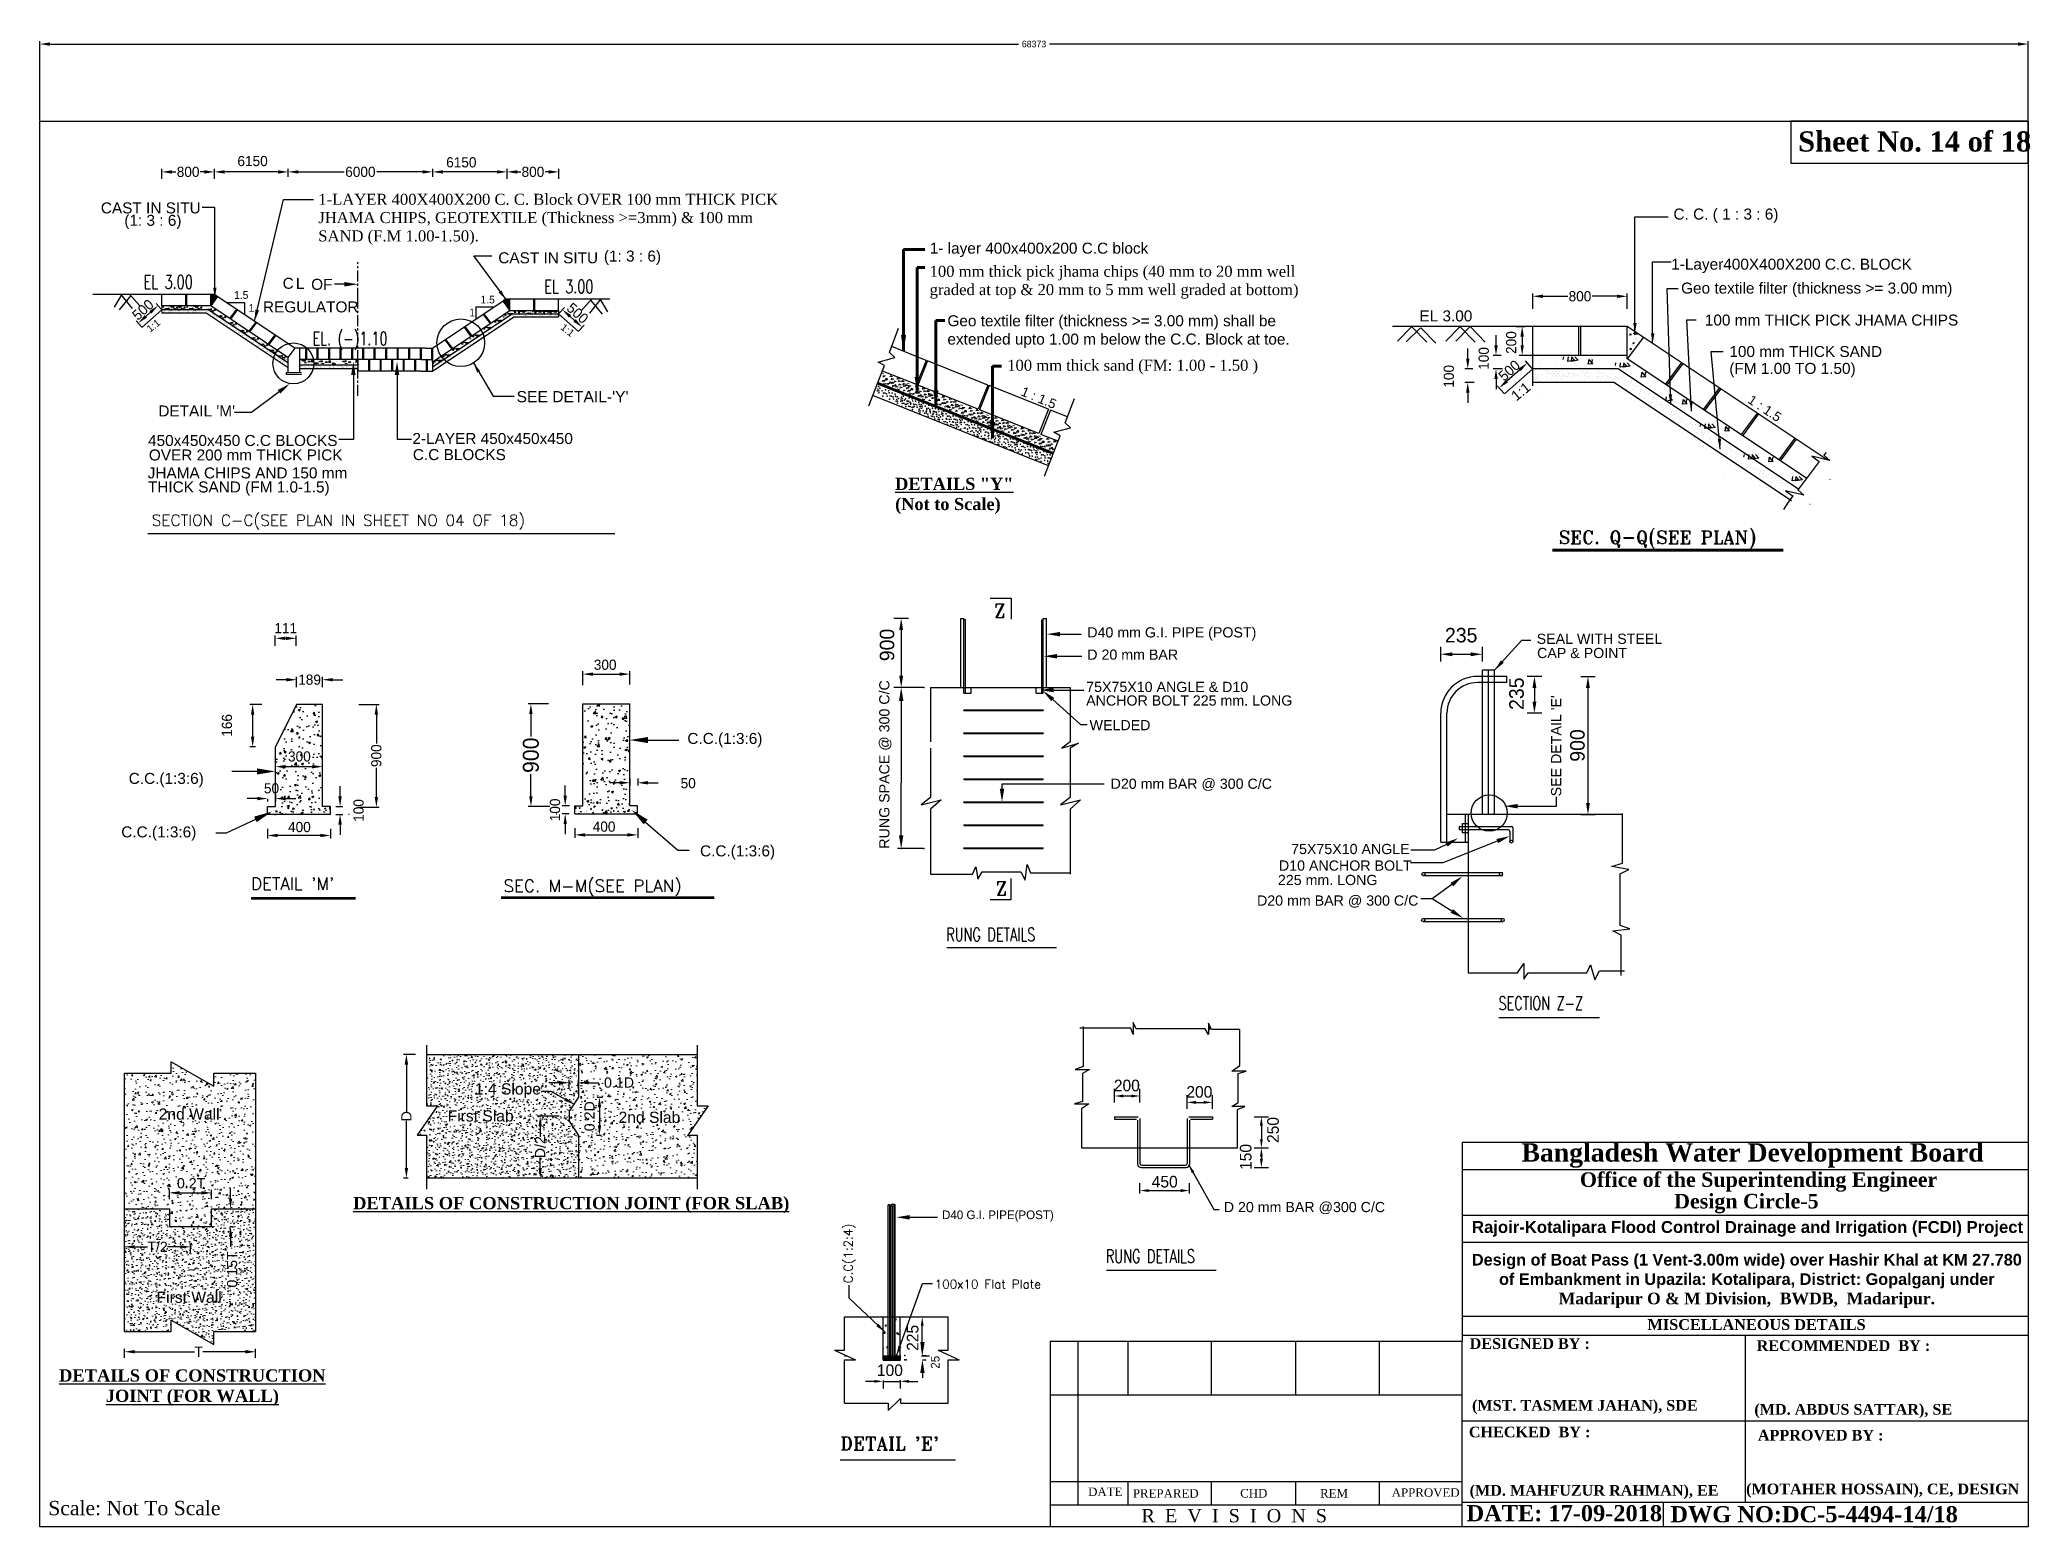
# Model space of a CAD drawing. Extents: x -1206532 to 786809, y -4288605 to 172932.
# Drawn here: x 211711 to 280152, y -4262468 to -4211312 of the extents above; entities that cross this region are included whole.
import ezdxf
from ezdxf.enums import TextEntityAlignment as Align

# ---------------------------------------------------------------- set-up
doc = ezdxf.new("R2010")
doc.units = 0
doc.header["$LTSCALE"] = 300
doc.header["$MEASUREMENT"] = 0
doc.linetypes.add('ACAD_ISO02W100', pattern=[15, 12, -3])
doc.linetypes.add('CENTER', pattern=[2, 1.25, -0.25, 0.25, -0.25])
doc.layers.get('0').update_dxf_attribs({"linetype": 'CONTINUOUS'})
doc.layers.get('DEFPOINTS').update_dxf_attribs({"linetype": 'CONTINUOUS'})
doc.layers.add('LINE', color=7, linetype='CONTINUOUS')
doc.layers.add('Other line', color=7, linetype='CONTINUOUS', lineweight=15)
doc.styles.add('Arial-20', font='ARIAL_0.TTF')
doc.styles.add('Arial-200', font='ARIAL_0.TTF')
doc.styles.add('BIG', font='ROMANT.SHX')
doc.styles.add('style1', font='TIMES_0.TTF')
doc.dimstyles.new('3', dxfattribs={"dimtxt": 225, "dimasz": 350, "dimexe": 100, "dimexo": 25, "dimgap": 9, "dimtad": 0, "dimdec": 0, "dimzin": 0, "dimdsep": 46, "dimtxsty": 'Standard', "dimcen": 0, "dimclrd": 5, "dimclre": 6, "dimclrt": 1, "dimadec": 0, "dimazin": 0, "dimtfac": 1, "dimtdec": 0, "dimtofl": 0, "dimtmove": 2, "dimatfit": 3, "dimfxl": 1, "dimtolj": 1, "dimtzin": 0, "dimarcsym": 0})
doc.dimstyles.new('ISO-25', dxfattribs={"dimtxt": 2.5, "dimasz": 2.5, "dimexe": 1.25, "dimexo": 0.625, "dimtad": 1, "dimtxsty": 'Standard', "dimcen": 2.5, "dimadec": 0, "dimazin": 0, "dimtfac": 1, "dimtmove": 0, "dimatfit": 3, "dimfxl": 1, "dimarcsym": 0})
doc.dimstyles.get("Standard").update_dxf_attribs({"dimtxt": 75, "dimasz": 75, "dimexe": 60, "dimexo": 60, "dimgap": 100, "dimtad": 1, "dimdec": 0, "dimzin": 0, "dimdsep": 46, "dimtxsty": 'style1', "dimcen": 0.09, "dimclrd": 5, "dimclre": 5, "dimadec": 0, "dimazin": 0, "dimtfac": 1, "dimtdec": 0, "dimtofl": 0, "dimtmove": 0, "dimatfit": 3, "dimfxl": 1, "dimtolj": 1, "dimtzin": 0, "dimarcsym": 0})
pattern_1 = [(50, (-448115, -3705266.6), (717.2602, -62.75213), [75, -825]), (355, (-448115, -3705266.6), (-138.75133, 752.19213), [60, -660]), (100.4514, (-448055.25, -3705271.8), (578.5094, 689.43954), [63.7402, -701.1421]), (46.1842, (-448115, -3705066.6), (1067.24105, -165.519), [112.5, -1237.5]), (96.6356, (-448026.1, -3705080.4), (934.6627, 974.1179), [95.6103, -1051.713]), (351.1842, (-448115, -3705066.6), (934.662, 974.1186), [90, -990]), (21, (-448015, -3705116.6), (596.90705, -402.6189), [75, -825]), (326, (-448015, -3705116.6), (243.31533, 725.15005), [60, -660]), (71.4514, (-447965.3, -3705150.14), (840.22263, 322.5305), [63.7402, -701.1421]), (37.5, (-448115.02, -3705266.6), (12.159855, 332.893854), [0, -652, 0, -670, 0, -662.5]), (7.5, (-448115.02, -3705266.6), (263.06954, 394.41171), [0, -382, 0, -637, 0, -252.5]), (327.5, (-448338.02, -3705266.6), (533.82244, -22.55487), [0, -250, 0, -780, 0, -1035]), (317.5, (-448438.02, -3705266.6), (583.18617, 100.10498), [0, -325, 0, -518, 0, -735])]

msp = doc.modelspace()

# ---------------------------------------------------------------- texts
at = {"color": 0, "style": 'BIG', "width": 0.7}
for s, p in [('EL 3.00', (215279.983, -4219870.979)), ('EL. (-)1.10', (221089.371, -4221817.525))]:
    msp.add_text(s, height=462, dxfattribs=at).set_placement(p)
at = {"color": 0, "linetype": 'ByBlock', "lineweight": 30, "insert": (272174.132, -4214460.8), "char_height": 694.57034, "width": 9257.53345, "attachment_point": 1}
msp.add_mtext('{\\fTimes New Roman|b1|i0|c0|p18;Sheet No. 14 of 18}', dxfattribs=at)
at = {"color": 0, "linetype": 'ACAD_ISO02W100', "lineweight": 30, "insert": (212001.912, -4261562.962), "char_height": 491.98733, "width": 17672.02492, "attachment_point": 1}
msp.add_mtext('{\\fTimes New Roman|b0|i0|c0|p18;Scale: Not To Scale}', dxfattribs=at)
at = {"layer": 'LINE', "color": 0, "lineweight": 30}
for s, height, style, p in [('CAST IN SITU', 378, 'Arial-200', (213809.861, -4217282.446)), ('(1: 3 : 6)', 378, 'Arial-200', (214616.228, -4217709.494)), ('C. C. ( 1 : 3 : 6)', 378, 'Arial-200', (267886.52, -4217493.687)), ('CAST IN SITU', 378, 'Arial-200', (227475.249, -4218998.032)), ('(1: 3 : 6)', 378, 'Arial-200', (231106.333, -4218938.33)), ('C', 378, 'Arial-200', (220061.921, -4219875.595)), ('L', 378, 'Arial-200', (220515.953, -4219878.761)), ('OF ', 378, 'Arial-200', (221041.472, -4219911.874)), ('REGULATOR', 378, 'Arial-200', (219384.111, -4220687.289)), ("DETAIL 'M'", 378, 'Arial-200', (215786.618, -4224265.562)), ('450x450x450 C.C BLOCKS', 378, 'Arial-200', (215432.783, -4225280.958)), ('2-LAYER 450x450x450 ', 378, 'Arial-200', (224522.578, -4225213.342)), ('OVER 200 mm THICK PICK', 378, 'Arial-200', (215460.186, -4225780.174)), ('C.C BLOCKS', 378, 'Arial-200', (224538.725, -4225766.878)), ('JHAMA CHIPS AND 150 mm', 378, 'Arial-200', (215419.022, -4226396.579)), ('THICK SAND (FM 1.0-1.5)', 378, 'Arial-200', (215427.205, -4226881.007)), ('Z', 462, 'BIG', (244520.391, -4231179.891)), ('D40 mm G.I. PIPE (POST)', 350, 'Arial-200', (247729.371, -4231866.2)), ('SEAL WITH STEEL', 350, 'Arial-200', (263182.27, -4232086.743)), ('D 20 mm BAR', 350, 'Arial-200', (247729.371, -4232631.576)), ('CAP & POINT', 350, 'Arial-200', (263196.057, -4232576.034)), ('75X75X10 ANGLE & D10', 350, 'Arial-200', (247691.393, -4233742.214)), ('ANCHOR BOLT 225 mm. LONG', 350, 'Arial-200', (247691.393, -4234209.947)), ('C.C.(1:3:6)', 378, 'Arial-200', (233977.513, -4235529.184)), ('WELDED', 350, 'Arial-200', (247808.873, -4235057.478)), ('C.C.(1:3:6)', 378, 'Arial-200', (214767.622, -4236903.368)), ('D20 mm BAR @ 300 C/C', 350, 'Arial-200', (248531.49, -4237072.289)), ('C.C.(1:3:6)', 378, 'Arial-200', (214510.655, -4238743.19)), ('C.C.(1:3:6)', 378, 'Arial-200', (234412.588, -4239396.696)), ('75X75X10 ANGLE', 350, 'Arial-200', (254738.668, -4239317.39)), ('D10 ANCHOR BOLT ', 350, 'Arial-200', (254320.276, -4239886.724)), ('Z', 462, 'BIG', (244577.391, -4240727.891)), (' 225 mm. LONG', 350, 'Arial-200', (254148.429, -4240382.165)), ('D20 mm BAR @ 300 C/C', 350, 'Arial-200', (253565.331, -4241089.66)), ('D 20 mm BAR @300 C/C', 350, 'Arial-200', (252422.418, -4251631.767)), ("DETAIL 'E'", 462, 'BIG', (239232.668, -4259816.569))]:
    msp.add_text(s, height=height, dxfattribs=dict(at, style=style)).set_placement(p)
at = {"layer": 'LINE', "color": 0, "lineweight": 30, "style": 'Arial-200'}
for s, p in [('1-Layer400X400X200 C.C. BLOCK', (267808.194, -4219028.742)), ('100 mm THICK PICK JHAMA CHIPS', (268964.499, -4220950.453)), ('100 mm THICK SAND', (269807.803, -4222032.346)), ('(FM 1.00 TO 1.50)', (269807.803, -4222613.265))]:
    msp.add_text(s, height=378, dxfattribs=at).set_placement(p, align=Align.MIDDLE_LEFT)
at = {"layer": 'LINE', "color": 0}
for s, p in [('1.5', (218391.963, -4220220.712)), ('1.5', (226867.007, -4220378.478)), ('1', (218891.152, -4220665.608)), ('1', (226478.258, -4220823.374))]:
    msp.add_text(s, height=264, dxfattribs=at).set_placement(p)
at = {"layer": 'LINE', "color": 0, "style": 'BIG', "width": 0.7}
msp.add_text('EL 3.00', height=462, dxfattribs=at).set_placement((229056.905, -4220028.745))
at = {"layer": 'LINE', "color": 0, "lineweight": 30, "style": 'Arial-200'}
for s, height, rotation, p in [('1:1', 246.4, 38.7946962, (215507.086, -4221386.112)), ('RUNG SPACE @ 300 C/C', 350, 90, (240925.352, -4239131.736)), ("SEE DETAIL 'E'", 350, 90, (264026.55, -4237331.247))]:
    msp.add_text(s, height=height, rotation=rotation, dxfattribs=at).set_placement(p)
at = {"layer": 'LINE', "color": 0, "style": 'Arial-200'}
for height, rotation, p in [(246.4, 321.2053038, (229596.356, -4221242.153)), (350, 38.7946962, (262481.555, -4223754.034))]:
    msp.add_text('1:1', height=height, rotation=rotation, dxfattribs=at).set_placement(p)
at = {"layer": 'LINE', "color": 0}
for s, height, style, p in [("SEE DETAIL-'Y'", 385, 'Arial-200', (228105.015, -4223777.225)), ('SECTION C-C(SEE PLAN IN SHEET NO 04 OF 18)', 385, 'BIG', (215561.935, -4228029.601)), ('SEC. Q-Q(SEE PLAN)', 455, 'BIG', (263940.699, -4228650.445)), ("DETAIL 'M'", 420, 'BIG', (218971.932, -4240541.067)), ('SEC. M-M(SEE PLAN)', 420, 'BIG', (227655.848, -4240618.702))]:
    msp.add_text(s, height=height, dxfattribs=dict(at, style=style)).set_placement(p)
at = {"layer": 'LINE', "color": 0, "lineweight": 18, "style": 'Arial-20'}
msp.add_text('1 : 1.5', height=324.8696, rotation=326.43974147, dxfattribs=at).set_placement((270410.193, -4223774.639))
at = {"layer": 'LINE', "color": 0, "lineweight": 30, "style": 'BIG', "width": 0.7}
for s, p in [('RUNG DETAILS', (242879.978, -4242313.931)), ('SECTION Z-Z', (261869.413, -4244678.575)), ('RUNG DETAILS', (248367.285, -4253378.306))]:
    msp.add_text(s, height=462, dxfattribs=at).set_placement(p)
at = {"layer": 'LINE', "color": 0, "lineweight": 30}
msp.add_text('D40 G.I. PIPE(POST)', height=297, dxfattribs=at).set_placement((242736.237, -4251723.785), align=Align.MIDDLE_LEFT)
at = {"layer": 'LINE', "style": 'BIG'}
msp.add_text('C.C(1:2:4)', height=300, rotation=90, dxfattribs=at).set_placement((239656.798, -4254079.926))
msp.add_text('100x10 Flat Plate', height=300, dxfattribs=at).set_placement((242483.6, -4254256.498))
at = {"layer": 'LINE', "color": 0, "lineweight": 30}
msp.add_text('25', height=297, rotation=90, dxfattribs=at).set_placement((242499.165, -4256794.667), align=Align.MIDDLE_CENTER)
at = {"layer": 'LINE', "color": 0, "lineweight": 30, "attachment_point": 1}
for s, insert, char_height, width, style in [('{\\fTimes New Roman|b0|i0|c0|p18;1-LAYER 400X400X200 C. C. Block OVER 100 mm THICK PICK JHAMA CHIPS, GEOTEXTILE (Thickness >=3mm) & 100 mm SAND (F.M 1.00-1.50).}', (221287.159, -4216607.161), 378, 15912.20844, 'Arial-200'), ('1- layer 400x400x200 C.C block', (242313.647, -4218289.27), 378, 10683.56643, 'Arial-200'), ('{\\fTimes New Roman|b0|i0|c0|p18;100 mm thick pick jhama chips (40 mm to 20 mm well graded at top & 20 mm to 5 mm well graded at bottom) }', (242308.402, -4219083.981), 378, 13558.60743, 'Arial-200'), ('Geo textile filter (thickness >= 3.00 mm) ', (268147.71, -4219661.671), 378, 10683.56643, 'Arial-200'), ('Geo textile filter (thickness >= 3.00 mm) shall be extended upto 1.00 m below the C.C. Block at toe.', (242919.746, -4220786.01), 378, 12443.35607, 'Arial-200'), ('EL 3.00', (259150.345, -4220618.577), 378, 10683.56643, 'Arial-200'), ('{\\fTimes New Roman|b0|i0|c0|p18;100 mm thick sand (FM: 1.00 - 1.50 )}', (244975.701, -4222315.439), 378, 10683.56643, 'Arial-200'), ('{\\fTimes New Roman|b1|i0|c0|p18;\\LDETAILS "Y"\\P\\l(Not to Scale)}', (241122.691, -4226375.857), 415.8, 14355.40996, 'BIG')]:
    msp.add_mtext(s, dxfattribs=dict(at, insert=insert, char_height=char_height, width=width, style=style))
at = {"layer": 'LINE', "color": 0, "lineweight": 18, "insert": (245542.159, -4223229.484), "char_height": 324.8696, "width": 1751.69261, "attachment_point": 1, "rotation": 337.30850642, "style": 'Arial-20'}
msp.add_mtext('1 : 1.5', dxfattribs=at)
at = {"layer": 'LINE', "color": 0, "char_height": 385, "attachment_point": 5}
for s, insert in [('\\A1;{\\fArial|b0|i0|c0|p34;1:4 Slope}', (227807.599, -4247451.412)), ('\\A1;{\\fArial|b0|i0|c0|p34;2nd Wall}', (216845.092, -4248262.377)), ('\\A1;{\\fArial|b0|i0|c0|p34;First Slab}', (226868.798, -4248324.449)), ('\\A1;{\\fArial|b0|i0|c0|p34;2nd Slab}', (232672.382, -4248372.348)), ('\\A1;{\\fArial|b0|i0|c0|p34;First Wall}', (216845.092, -4254561.155))]:
    msp.add_mtext(s, dxfattribs=dict(at, insert=insert))
at = {"layer": 'LINE', "color": 0, "lineweight": 25, "attachment_point": 8}
for s, insert, char_height, width in [('{\\fTimes New Roman|b1|i0|c0|p18;Bangladesh Water Development Board}', (270605.063, -4250106.253), 630.16438, 25201.73679), ('{\\fTimes New Roman|b1|i0|c0|p18;Office of the Superintending Engineer}', (270813.393, -4250930.669), 499.83294, 19989.4799), ('{\\fTimes New Roman|b1|i0|c0|p18;Design Circle-5}', (270392.746, -4251672.493), 499.83294, 19989.4799), ('{\\fArial|b1|i0|c0|p34;Rajoir-Kotalipara Flood Control Drainage and Irrigation (FCDI) Project}', (270432.87, -4252474.778), 410.4, 24505.08334), ('\\pt0.004492;{\\fArial|b1|i0|c0|p34;\\C256;Design of Boat Pass (1 Vent-3.00m wide) over Hashir Khal at KM 27.780 \\Pof Embankment in Upazila: Kotalipara, District: Gopalganj under \\P\\ptz;\\fTimes New Roman|b1|i0|c0|p18;Madaripur O & M Division,  BWDB,  Madaripur.}', (270409.498, -4254931.618), 400, 20191.22545), ('{\\fTimes New Roman|b1|i0|c0|p18;MISCELLANEOUS DETAILS  }', (270743.595, -4255687.767), 369.96975, 18680.57614)]:
    msp.add_mtext(s, dxfattribs=dict(at, insert=insert, char_height=char_height, width=width))
at = {"layer": 'LINE', "color": 0, "char_height": 420, "attachment_point": 8, "style": 'BIG'}
for s, insert, width in [('\\pt983.4;{\\fTimes New Roman|b1|i0|c0|p18;\\LDETAILS OF CONSTRUCTION JOINT (FOR SLAB)}', (229984.047, -4251666.696), 15385.15654), ('\\pt983.4;{\\fTimes New Roman|b1|i0|c0|p18;\\LDETAILS OF CONSTRUCTION JOINT (FOR WALL)}', (216954.997, -4258294.809), 9294.06491)]:
    msp.add_mtext(s, dxfattribs=dict(at, insert=insert, width=width))
at = {"layer": 'LINE', "color": 0, "lineweight": 25, "attachment_point": 1}
for s, insert, char_height in [('{\\fTimes New Roman|b1|i0|c0|p18;DESIGNED BY :}', (260876.491, -4255966.757), 367.65), ('{\\fTimes New Roman|b1|i0|c0|p18;RECOMMENDED  BY :}', (270745.359, -4256038.561), 367.65), ('{\\fTimes New Roman|b1|i0|c0|p18;(MST. TASMEM JAHAN), SDE}', (260959.362, -4258091.487), 367.65), ('{\\fTimes New Roman|b1|i0|c0|p18;\\C0;(MD. ABDUS SATTAR), SE}', (270666.384, -4258230.019), 367.65), ('{\\fTimes New Roman|b1|i0|c0|p18;CHECKED  BY :}', (260848.818, -4259009.25), 367.65), ('{\\fTimes New Roman|b1|i0|c0|p18;APPROVED BY :}', (270787.992, -4259120.298), 367.65), ('{\\fTimes New Roman|b0|i0|c0|p18;DATE }', (247758.134, -4261102.448), 293.02985), ('{\\fTimes New Roman|b0|i0|c0|p18;PREPARED\\fTimes New Roman|b1|i0|c0|p18; }', (249296.025, -4261160.03), 293.02985), ('{\\fTimes New Roman|b0|i0|c0|p18;CHD}', (252987.249, -4261153.868), 293.02985), ('{\\fTimes New Roman|b0|i0|c0|p18; REM }', (255623.333, -4261153.868), 293.02985), ('{\\fTimes New Roman|b0|i0|c0|p18;APPROVED}', (258197.244, -4261128.68), 293.02985), ('{\\fTimes New Roman|b1|i0|c0|p18;\\C0;(MD. MAHFUZUR RAHMAN), EE}', (260875.342, -4261016.722), 367.65), ('{\\fTimes New Roman|b1|i0|c0|p18;\\C0;(MOTAHER HOSSAIN), CE, DESIGN}', (270383.713, -4260968.336), 367.65), ('{\\fTimes New Roman|b0|i0|c0|p18;R  E  V  I  S  I  O  N  S}', (249594.224, -4261842.144), 457.85915), ('{\\fTimes New Roman|b1|i0|c0|p18;DATE: 17-09-2018}', (260771.211, -4261707.9), 554.44059), ('{\\fTimes New Roman|b1|i0|c0|p18; DWG NO:DC-5-4494-14/18}', (267569.994, -4261742.891), 554.44059)]:
    msp.add_mtext(s, dxfattribs=dict(at, insert=insert, char_height=char_height))

# ---------------------------------------------------------------- blocks, each defined once
blk = doc.blocks.new('*D386')
at = {"layer": 'DEFPOINTS', "color": 0, "lineweight": 30}
for p in [(280084, -4211459), (211711, -4214110), (280084, -4214110)]:
    blk.add_point(p, dxfattribs=at)
at = {"layer": 'LINE', "color": 6, "lineweight": -2}
for p, q in [((211711, -4214085), (211711, -4211359)), ((280084, -4214085), (280084, -4211359))]:
    blk.add_line(p, q, dxfattribs=at)
at = {"layer": 'LINE', "color": 5, "lineweight": -2}
for p, q in [((212061, -4211459), (245363, -4211459)), ((279734, -4211459), (246431, -4211459))]:
    blk.add_line(p, q, dxfattribs=at)
at = {"layer": 'LINE', "color": 5, "lineweight": 30}
for points in [[(212061, -4211401), (212061, -4211518), (211711, -4211459)], [(279734, -4211401), (279734, -4211518), (280084, -4211459)]]:
    blk.add_solid(points, dxfattribs=at)
at = {"layer": 'LINE', "color": 1, "lineweight": 30, "insert": (245897, -4211459), "char_height": 225, "attachment_point": 5}
blk.add_mtext('\\A1;68373', dxfattribs=at)
blk = doc.blocks.new('*X130')
at = {"color": 0}
for p, q in [((15310, -4460), (15310, -4460)), ((15326, -4278), (15326, -4278)), ((15328, -4671), (15352, -4643)), ((15358, -4674), (15352, -4643)), ((15360, -4472), (15395, -4458)), ((15360, -4472), (15385, -4489)), ((15385, -4489), (15395, -4458)), ((15389, -4532), (15389, -4532)), ((15395, -4365), (15395, -4365)), ((15397, -4422), (15397, -4422)), ((15431, -4345), (15431, -4345)), ((15435, -4444), (15435, -4444)), ((15619, -4324), (15642, -4298)), ((15619, -4327), (15647, -4329)), ((15624, -4419), (15624, -4419)), ((15647, -4329), (15642, -4298)), ((15642, -4661), (15642, -4661)), ((15648, -4494), (15648, -4494)), ((15654, -4328), (15654, -4328)), ((15659, -4673), (15694, -4660)), ((15684, -4690), (15694, -4660)), ((15688, -4372), (15688, -4372)), ((15698, -4356), (15698, -4356)), ((15740, -4579), (15754, -4565)), ((15740, -4579), (15754, -4581)), ((15304, -5034), (15312, -5026)), ((15304, -5071), (15317, -5073)), ((15317, -5073), (15312, -5026)), ((15328, -4671), (15358, -4674)), ((15361, -4813), (15361, -4813)), ((15370, -5031), (15370, -5031)), ((15376, -4865), (15376, -4865)), ((15383, -4698), (15383, -4698)), ((15395, -5055), (15395, -5055)), ((15396, -4799), (15396, -4799)), ((15398, -5047), (15422, -5019)), ((15398, -5047), (15427, -5050)), ((15414, -5166), (15414, -5166)), ((15427, -5050), (15422, -5019)), ((15624, -5160), (15624, -5160)), ((15630, -4994), (15630, -4994)), ((15636, -4827), (15636, -4827)), ((15659, -4673), (15684, -4690)), ((15663, -4810), (15663, -4810)), ((15670, -4953), (15670, -4953)), ((15677, -4772), (15677, -4772)), ((15687, -4703), (15711, -4674)), ((15687, -4703), (15717, -4705)), ((15687, -5005), (15687, -5005)), ((15717, -4705), (15711, -4674)), ((15728, -5125), (15728, -5125)), ((15358, -5364), (15358, -5364)), ((15364, -5198), (15364, -5198)), ((15407, -5347), (15407, -5347)), ((15466, -5320), (15466, -5320)), ((15597, -5322), (15597, -5322)), ((15618, -5327), (15618, -5327)), ((15733, -5331), (15733, -5331))]:
    blk.add_line(p, q, dxfattribs=at)
blk = doc.blocks.new('*D434')
at = {"layer": 'DEFPOINTS', "color": 0, "lineweight": 30}
for p in [(241937, -4255236), (242053, -4255236), (241926, -4256572)]:
    blk.add_point(p, dxfattribs=at)
at = {"layer": 'LINE', "color": 7, "lineweight": -2}
for p, q in [((242037, -4255236), (242303, -4255236)), ((242053, -4256272), (242053, -4255536)), ((242026, -4256572), (242303, -4256572))]:
    blk.add_line(p, q, dxfattribs=at)
at = {"layer": 'LINE', "color": 7, "lineweight": 30}
for points in [[(242003, -4255536), (242103, -4255536), (242053, -4255236)], [(242003, -4256272), (242103, -4256272), (242053, -4256572)]]:
    blk.add_solid(points, dxfattribs=at)
at = {"layer": 'LINE', "color": 7, "lineweight": 30, "insert": (241726, -4255955), "char_height": 400, "attachment_point": 5, "rotation": 90}
blk.add_mtext('225', dxfattribs=at)
blk = doc.blocks.new('*D435')
at = {"layer": 'DEFPOINTS', "color": 0, "lineweight": 30}
for p in [(240706, -4257327), (241300, -4257309), (241300, -4257451)]:
    blk.add_point(p, dxfattribs=at)
at = {"layer": 'LINE', "color": 7, "lineweight": -2}
for p, q in [((240406, -4257451), (240106, -4257451)), ((240706, -4257427), (240706, -4257701)), ((240706, -4257451), (241300, -4257451)), ((241300, -4257409), (241300, -4257701)), ((241600, -4257451), (241900, -4257451))]:
    blk.add_line(p, q, dxfattribs=at)
at = {"layer": 'LINE', "color": 7, "lineweight": 30}
for points in [[(240406, -4257401), (240406, -4257501), (240706, -4257451)], [(241600, -4257401), (241600, -4257501), (241300, -4257451)]]:
    blk.add_solid(points, dxfattribs=at)
at = {"layer": 'LINE', "color": 7, "lineweight": 30, "insert": (240942, -4257071), "char_height": 400, "attachment_point": 5}
blk.add_mtext('100', dxfattribs=at)
blk = doc.blocks.new('*D436')
at = {"layer": 'DEFPOINTS', "color": 0, "lineweight": 30}
for p in [(248669, -4247958), (249540, -4247637), (249540, -4247959)]:
    blk.add_point(p, dxfattribs=at)
at = {"layer": 'LINE', "color": 7, "lineweight": -2}
for p, q in [((248669, -4247858), (248669, -4247387)), ((249540, -4247859), (249540, -4247387)), ((248969, -4247637), (249240, -4247637))]:
    blk.add_line(p, q, dxfattribs=at)
at = {"layer": 'LINE', "color": 7, "lineweight": 30}
for points in [[(248969, -4247587), (248969, -4247687), (248669, -4247637)], [(249240, -4247587), (249240, -4247687), (249540, -4247637)]]:
    blk.add_solid(points, dxfattribs=at)
at = {"layer": 'LINE', "color": 7, "lineweight": 30, "insert": (249090, -4247278), "char_height": 400, "attachment_point": 5}
blk.add_mtext('200', dxfattribs=at)
blk = doc.blocks.new('*D437')
at = {"layer": 'DEFPOINTS', "color": 0, "lineweight": 30}
for p in [(251243, -4250890), (249540, -4251096), (251243, -4251096)]:
    blk.add_point(p, dxfattribs=at)
at = {"layer": 'LINE', "color": 7, "lineweight": -2}
for p, q in [((249540, -4250996), (249540, -4250640)), ((249840, -4250890), (250943, -4250890)), ((251243, -4250996), (251243, -4250640))]:
    blk.add_line(p, q, dxfattribs=at)
at = {"layer": 'LINE', "color": 7, "lineweight": 30}
for points in [[(249840, -4250840), (249840, -4250940), (249540, -4250890)], [(250943, -4250840), (250943, -4250940), (251243, -4250890)]]:
    blk.add_solid(points, dxfattribs=at)
at = {"layer": 'LINE', "color": 7, "lineweight": 30, "insert": (250392, -4250587), "char_height": 400, "attachment_point": 5}
blk.add_mtext('450', dxfattribs=at)
blk = doc.blocks.new('*D438')
at = {"layer": 'DEFPOINTS', "color": 0, "lineweight": 30}
for p in [(253162, -4249424), (253162, -4250098), (253716, -4250098)]:
    blk.add_point(p, dxfattribs=at)
at = {"layer": 'LINE', "color": 7, "lineweight": -2}
for p, q in [((253466, -4249424), (253966, -4249424)), ((253466, -4250098), (253966, -4250098)), ((253716, -4249724), (253716, -4249798))]:
    blk.add_line(p, q, dxfattribs=at)
at = {"layer": 'LINE', "color": 7, "lineweight": 30}
for points in [[(253666, -4249724), (253766, -4249724), (253716, -4249424)], [(253666, -4249798), (253766, -4249798), (253716, -4250098)]]:
    blk.add_solid(points, dxfattribs=at)
at = {"layer": 'LINE', "color": 7, "lineweight": 30, "insert": (253180, -4249734), "char_height": 400, "attachment_point": 5, "rotation": 90}
blk.add_mtext('150', dxfattribs=at)
blk = doc.blocks.new('*D439')
at = {"layer": 'DEFPOINTS', "color": 0, "lineweight": 30}
for p in [(253162, -4248355), (253162, -4249424), (253716, -4249424)]:
    blk.add_point(p, dxfattribs=at)
at = {"layer": 'LINE', "color": 7, "lineweight": -2}
for p, q in [((253466, -4248355), (253966, -4248355)), ((253716, -4248655), (253716, -4249124)), ((253466, -4249424), (253966, -4249424))]:
    blk.add_line(p, q, dxfattribs=at)
at = {"layer": 'LINE', "color": 7, "lineweight": 30}
for points in [[(253666, -4248655), (253766, -4248655), (253716, -4248355)], [(253666, -4249124), (253766, -4249124), (253716, -4249424)]]:
    blk.add_solid(points, dxfattribs=at)
at = {"layer": 'LINE', "color": 7, "lineweight": 30, "insert": (254118, -4248807), "char_height": 400, "attachment_point": 5, "rotation": 90}
blk.add_mtext('250', dxfattribs=at)
blk = doc.blocks.new('*D440')
at = {"layer": 'DEFPOINTS', "color": 0, "lineweight": 30}
for p in [(251162, -4248179), (252033, -4247857), (252033, -4248179)]:
    blk.add_point(p, dxfattribs=at)
at = {"layer": 'LINE', "color": 7, "lineweight": -2}
for p, q in [((251162, -4248079), (251162, -4247607)), ((251462, -4247857), (251733, -4247857)), ((252033, -4248079), (252033, -4247607))]:
    blk.add_line(p, q, dxfattribs=at)
at = {"layer": 'LINE', "color": 7, "lineweight": 30}
for points in [[(251462, -4247807), (251462, -4247907), (251162, -4247857)], [(251733, -4247807), (251733, -4247907), (252033, -4247857)]]:
    blk.add_solid(points, dxfattribs=at)
at = {"layer": 'LINE', "color": 7, "lineweight": 30, "insert": (251583, -4247498), "char_height": 400, "attachment_point": 5}
blk.add_mtext('200', dxfattribs=at)
blk = doc.blocks.new('*D441')
at = {"layer": 'DEFPOINTS', "color": 0, "lineweight": 30}
for p in [(261986, -4222165), (261784, -4222633), (262035, -4222633)]:
    blk.add_point(p, dxfattribs=at)
at = {"layer": 'LINE', "color": 0, "lineweight": -2}
for p, q in [((261784, -4221815), (261784, -4221465)), ((261961, -4222165), (261684, -4222165)), ((262010, -4222633), (261684, -4222633)), ((261784, -4222983), (261784, -4223333))]:
    blk.add_line(p, q, dxfattribs=at)
at = {"layer": 'LINE', "color": 0, "lineweight": 30}
for points in [[(261726, -4221815), (261843, -4221815), (261784, -4222165)], [(261726, -4222983), (261843, -4222983), (261784, -4222633)]]:
    blk.add_solid(points, dxfattribs=at)
at = {"layer": 'LINE', "color": 0, "insert": (261363, -4222271), "char_height": 350, "attachment_point": 5, "rotation": 90}
blk.add_mtext('\\A1;100', dxfattribs=at)
blk = doc.blocks.new('*D442')
at = {"layer": 'DEFPOINTS', "color": 0, "lineweight": 30}
for p in [(260812, -4222633), (261015, -4222633), (261056, -4223101)]:
    blk.add_point(p, dxfattribs=at)
at = {"layer": 'LINE', "color": 0, "lineweight": -2}
for p, q in [((260812, -4222283), (260812, -4221933)), ((260990, -4222633), (260712, -4222633)), ((261031, -4223101), (260712, -4223101)), ((260812, -4223451), (260812, -4223801))]:
    blk.add_line(p, q, dxfattribs=at)
at = {"layer": 'LINE', "color": 0, "lineweight": 30}
for points in [[(260754, -4222283), (260871, -4222283), (260812, -4222633)], [(260754, -4223451), (260871, -4223451), (260812, -4223101)]]:
    blk.add_solid(points, dxfattribs=at)
at = {"layer": 'LINE', "color": 0, "insert": (260162, -4222885), "char_height": 350, "attachment_point": 5, "rotation": 90}
blk.add_mtext('\\A1;100', dxfattribs=at)
blk = doc.blocks.new('*D443')
at = {"layer": 'DEFPOINTS', "color": 0, "lineweight": 30}
for p in [(262447, -4221169), (262683, -4222165), (263046, -4222165)]:
    blk.add_point(p, dxfattribs=at)
at = {"layer": 'LINE', "color": 0, "lineweight": -2}
for p, q in [((262472, -4221169), (262783, -4221169)), ((263021, -4222165), (262583, -4222165)), ((262683, -4221519), (262683, -4221815))]:
    blk.add_line(p, q, dxfattribs=at)
at = {"layer": 'LINE', "color": 0, "lineweight": 30}
for points in [[(262625, -4221519), (262742, -4221519), (262683, -4221169)], [(262625, -4221815), (262742, -4221815), (262683, -4222165)]]:
    blk.add_solid(points, dxfattribs=at)
at = {"layer": 'LINE', "color": 0, "insert": (262308, -4221725), "char_height": 350, "attachment_point": 5, "rotation": 90}
blk.add_mtext('\\A1;200', dxfattribs=at)
blk = doc.blocks.new('*D444')
at = {"layer": 'DEFPOINTS', "color": 0, "lineweight": 30}
for p in [(219543, -4238419), (221703, -4238419), (219543, -4238677)]:
    blk.add_point(p, dxfattribs=at)
at = {"layer": 'LINE', "color": 0, "lineweight": -2}
for p, q in [((219543, -4238444), (219543, -4238777)), ((221703, -4238444), (221703, -4238777)), ((221353, -4238677), (219893, -4238677))]:
    blk.add_line(p, q, dxfattribs=at)
at = {"layer": 'LINE', "color": 0, "lineweight": 30}
for points in [[(219893, -4238619), (219893, -4238736), (219543, -4238677)], [(221353, -4238619), (221353, -4238736), (221703, -4238677)]]:
    blk.add_solid(points, dxfattribs=at)
at = {"layer": 'LINE', "color": 0, "insert": (220637, -4238389), "char_height": 350, "attachment_point": 5}
blk.add_mtext('\\A1;400', dxfattribs=at)
blk = doc.blocks.new('*D445')
at = {"layer": 'DEFPOINTS', "color": 0, "lineweight": 30}
for p in [(230109, -4238399), (232269, -4238399), (232269, -4238657)]:
    blk.add_point(p, dxfattribs=at)
at = {"layer": 'LINE', "color": 0, "lineweight": -2}
for p, q in [((230109, -4238424), (230109, -4238757)), ((232269, -4238424), (232269, -4238757)), ((230459, -4238657), (231919, -4238657))]:
    blk.add_line(p, q, dxfattribs=at)
at = {"layer": 'LINE', "color": 0, "lineweight": 30}
for points in [[(230459, -4238599), (230459, -4238716), (230109, -4238657)], [(231919, -4238599), (231919, -4238716), (232269, -4238657)]]:
    blk.add_solid(points, dxfattribs=at)
at = {"layer": 'LINE', "color": 0, "insert": (231114, -4238375), "char_height": 350, "attachment_point": 5}
blk.add_mtext('\\A1;400', dxfattribs=at)
blk = doc.blocks.new('*D446')
at = {"layer": 'DEFPOINTS', "color": 0, "lineweight": 30}
for p in [(231999, -4233128), (230379, -4233537), (231999, -4233515)]:
    blk.add_point(p, dxfattribs=at)
at = {"layer": 'LINE', "color": 0, "lineweight": -2}
for p, q in [((230379, -4233512), (230379, -4233028)), ((230729, -4233128), (231649, -4233128)), ((231999, -4233490), (231999, -4233028))]:
    blk.add_line(p, q, dxfattribs=at)
at = {"layer": 'LINE', "color": 0, "lineweight": 30}
for points in [[(230729, -4233070), (230729, -4233186), (230379, -4233128)], [(231649, -4233070), (231649, -4233186), (231999, -4233128)]]:
    blk.add_solid(points, dxfattribs=at)
at = {"layer": 'LINE', "color": 0, "insert": (231151, -4232807), "char_height": 350, "attachment_point": 5}
blk.add_mtext('\\A1;300', dxfattribs=at)
blk = doc.blocks.new('*X131')
at = {"color": 0}
for p, q in [((-6203, -26936), (-6203, -26936)), ((-6193, -26933), (-6193, -26933)), ((-6192, -26905), (-6192, -26905)), ((-6187, -26944), (-6187, -26944)), ((-6186, -26911), (-6186, -26911)), ((-6185, -26915), (-6180, -26909)), ((-6185, -26915), (-6179, -26915)), ((-6179, -26915), (-6180, -26909)), ((-6178, -26935), (-6171, -26933)), ((-6178, -26935), (-6173, -26939)), ((-6173, -26939), (-6171, -26933)), ((-6154, -26940), (-6154, -26940)), ((-6140, -26935), (-6140, -26935)), ((-6139, -26928), (-6139, -26928)), ((-6137, -26938), (-6137, -26938)), ((-6135, -26904), (-6135, -26904)), ((-6114, -26925), (-6114, -26925)), ((-6113, -26921), (-6108, -26915)), ((-6113, -26921), (-6107, -26922)), ((-6107, -26922), (-6109, -26915)), ((-6095, -26930), (-6095, -26930)), ((-6094, -26903), (-6087, -26901)), ((-6094, -26903), (-6089, -26907)), ((-6091, -26900), (-6090, -26900)), ((-6091, -26900), (-6082, -26902)), ((-6089, -26907), (-6087, -26901)), ((-6086, -26937), (-6086, -26937)), ((-6085, -26930), (-6085, -26930)), ((-6082, -26902), (-6082, -26900)), ((-6077, -26920), (-6077, -26920)), ((-6042, -26927), (-6037, -26922)), ((-6042, -26927), (-6036, -26928)), ((-6037, -26920), (-6037, -26920)), ((-6036, -26928), (-6037, -26922)), ((-6034, -26943), (-6027, -26941)), ((-6034, -26943), (-6029, -26947)), ((-6033, -26923), (-6033, -26923)), ((-6033, -26939), (-6033, -26939)), ((-6029, -26947), (-6027, -26941)), ((-6015, -26948), (-6015, -26948)), ((-6013, -26912), (-6013, -26912)), ((-5992, -26902), (-5992, -26902)), ((-5988, -26908), (-5988, -26908)), ((-5984, -26917), (-5976, -26909)), ((-5984, -26917), (-5975, -26918)), ((-5984, -26950), (-5984, -26950)), ((-5983, -26917), (-5983, -26917)), ((-5979, -26910), (-5979, -26910)), ((-5979, -26942), (-5979, -26942)), ((-5977, -26943), (-5977, -26943)), ((-5975, -26918), (-5976, -26909)), ((-5970, -26934), (-5965, -26928)), ((-5970, -26934), (-5964, -26934)), ((-5964, -26934), (-5965, -26928)), ((-5951, -26903), (-5951, -26903)), ((-5950, -26911), (-5943, -26909)), ((-5950, -26911), (-5945, -26915)), ((-5945, -26915), (-5943, -26909)), ((-5938, -26904), (-5938, -26904)), ((-5932, -26942), (-5932, -26942)), ((-5931, -26909), (-5931, -26909)), ((-5926, -26944), (-5926, -26944)), ((-5920, -26900), (-5920, -26900)), ((-5914, -26934), (-5914, -26934)), ((-5898, -26940), (-5893, -26934)), ((-5898, -26940), (-5892, -26940)), ((-5892, -26940), (-5893, -26934)), ((-5889, -26931), (-5889, -26931)), ((-5887, -26950), (-5884, -26949)), ((-5885, -26906), (-5885, -26906)), ((-5884, -26950), (-5884, -26949)), ((-5881, -26935), (-5881, -26935)), ((-5880, -26902), (-5880, -26902)), ((-5877, -26934), (-5869, -26925)), ((-5877, -26934), (-5868, -26935)), ((-5873, -26946), (-5873, -26946)), ((-5868, -26935), (-5869, -26925)), ((-5866, -26950), (-5866, -26950)), ((-5851, -26926), (-5851, -26926)), ((-5832, -26909), (-5832, -26909)), ((-5830, -26929), (-5830, -26929)), ((-5826, -26946), (-5822, -26940)), ((-5826, -26946), (-5820, -26947)), ((-5820, -26947), (-5822, -26940)), ((-5819, -26948), (-5819, -26948))]:
    blk.add_line(p, q, dxfattribs=at)
blk = doc.blocks.new('*D447')
at = {"layer": 'DEFPOINTS', "color": 0, "lineweight": 30}
for p in [(231999, -4236692), (232269, -4236689), (232269, -4236864)]:
    blk.add_point(p, dxfattribs=at)
at = {"layer": 'LINE', "color": 0, "lineweight": -2}
for p, q in [((231649, -4236864), (231299, -4236864)), ((231999, -4236717), (231999, -4236964)), ((232269, -4236714), (232269, -4236964)), ((232619, -4236864), (232969, -4236864))]:
    blk.add_line(p, q, dxfattribs=at)
at = {"layer": 'LINE', "color": 0, "lineweight": 30}
for points in [[(231649, -4236806), (231649, -4236923), (231999, -4236864)], [(232619, -4236806), (232619, -4236923), (232269, -4236864)]]:
    blk.add_solid(points, dxfattribs=at)
at = {"layer": 'LINE', "color": 0, "insert": (234007, -4236881), "char_height": 350, "attachment_point": 5}
blk.add_mtext('\\A1;50', dxfattribs=at)
blk = doc.blocks.new('*D448')
at = {"layer": 'DEFPOINTS', "color": 0, "lineweight": 30}
for p in [(219806, -4231897), (219806, -4232185), (220527, -4232185)]:
    blk.add_point(p, dxfattribs=at)
at = {"layer": 'LINE', "color": 0, "lineweight": -2}
for p, q in [((219806, -4232160), (219806, -4231797)), ((220177, -4231897), (220156, -4231897)), ((220527, -4232160), (220527, -4231797))]:
    blk.add_line(p, q, dxfattribs=at)
at = {"layer": 'LINE', "color": 0, "lineweight": 30}
for points in [[(220156, -4231839), (220156, -4231956), (219806, -4231897)], [(220177, -4231839), (220177, -4231956), (220527, -4231897)]]:
    blk.add_solid(points, dxfattribs=at)
at = {"layer": 'LINE', "color": 0, "insert": (220166, -4231547), "char_height": 350, "attachment_point": 5}
blk.add_mtext('\\A1;111', dxfattribs=at)
blk = doc.blocks.new('*D449')
at = {"layer": 'DEFPOINTS', "color": 0, "lineweight": 30}
for p in [(229229, -4234152), (228598, -4237685), (229269, -4237685)]:
    blk.add_point(p, dxfattribs=at)
at = {"layer": 'LINE', "color": 0, "lineweight": -2}
for p, q in [((229204, -4234152), (228498, -4234152)), ((228598, -4234502), (228598, -4235272)), ((228598, -4237335), (228598, -4236564)), ((229244, -4237685), (228498, -4237685))]:
    blk.add_line(p, q, dxfattribs=at)
at = {"layer": 'LINE', "color": 0, "lineweight": 30}
for points in [[(228540, -4234502), (228656, -4234502), (228598, -4234152)], [(228540, -4237335), (228656, -4237335), (228598, -4237685)]]:
    blk.add_solid(points, dxfattribs=at)
at = {"layer": 'LINE', "color": 0, "insert": (228598, -4235918), "char_height": 350, "attachment_point": 5, "rotation": 90}
blk.add_mtext('\\A1;{\\H1.56x;900}', dxfattribs=at)
blk = doc.blocks.new('*D450')
at = {"layer": 'DEFPOINTS', "color": 0, "lineweight": 30}
for p in [(222652, -4234167), (222613, -4237700), (223283, -4237700)]:
    blk.add_point(p, dxfattribs=at)
at = {"layer": 'LINE', "color": 0, "lineweight": -2}
for p, q in [((222677, -4234167), (223383, -4234167)), ((223283, -4234517), (223283, -4235516)), ((223283, -4237350), (223283, -4236351)), ((222638, -4237700), (223383, -4237700))]:
    blk.add_line(p, q, dxfattribs=at)
at = {"layer": 'LINE', "color": 0, "lineweight": 30}
for points in [[(223225, -4234517), (223342, -4234517), (223283, -4234167)], [(223225, -4237350), (223342, -4237350), (223283, -4237700)]]:
    blk.add_solid(points, dxfattribs=at)
at = {"layer": 'LINE', "color": 0, "insert": (223283, -4235934), "char_height": 350, "attachment_point": 5, "rotation": 90}
blk.add_mtext('\\A1;900', dxfattribs=at)
blk = doc.blocks.new('*D451')
at = {"layer": 'DEFPOINTS', "color": 0, "lineweight": 30}
for p in [(219543, -4237389), (219543, -4237408), (219813, -4237236)]:
    blk.add_point(p, dxfattribs=at)
at = {"layer": 'LINE', "color": 0, "lineweight": -2}
for p, q in [((219193, -4237408), (218843, -4237408)), ((219543, -4237414), (219543, -4237508)), ((219813, -4237261), (219813, -4237508)), ((220163, -4237408), (220513, -4237408))]:
    blk.add_line(p, q, dxfattribs=at)
at = {"layer": 'LINE', "color": 0, "lineweight": 30}
for points in [[(219193, -4237350), (219193, -4237466), (219543, -4237408)], [(220163, -4237350), (220163, -4237466), (219813, -4237408)]]:
    blk.add_solid(points, dxfattribs=at)
at = {"layer": 'LINE', "color": 0, "insert": (219678, -4237057), "char_height": 350, "attachment_point": 5}
blk.add_mtext('\\A1;50', dxfattribs=at)
blk = doc.blocks.new('*D452')
at = {"layer": 'DEFPOINTS', "color": 0, "lineweight": 30}
for p in [(229946, -4237662), (229777, -4237932), (229942, -4237932)]:
    blk.add_point(p, dxfattribs=at)
at = {"layer": 'LINE', "color": 0, "lineweight": -2}
for p, q in [((229777, -4237312), (229777, -4236962)), ((229921, -4237662), (229677, -4237662)), ((229917, -4237932), (229677, -4237932)), ((229777, -4238282), (229777, -4238632))]:
    blk.add_line(p, q, dxfattribs=at)
at = {"layer": 'LINE', "color": 0, "lineweight": 30}
for points in [[(229718, -4237312), (229835, -4237312), (229777, -4237662)], [(229718, -4238282), (229835, -4238282), (229777, -4237932)]]:
    blk.add_solid(points, dxfattribs=at)
at = {"layer": 'LINE', "color": 0, "insert": (229427, -4237797), "char_height": 350, "attachment_point": 5, "rotation": 90}
blk.add_mtext('\\A1;100', dxfattribs=at)
blk = doc.blocks.new('*D453')
at = {"layer": 'DEFPOINTS', "color": 0, "lineweight": 30}
for p in [(221866, -4237682), (221869, -4237952), (222035, -4237952)]:
    blk.add_point(p, dxfattribs=at)
at = {"layer": 'LINE', "color": 0, "lineweight": -2}
for p, q in [((222035, -4237332), (222035, -4236982)), ((221891, -4237682), (222135, -4237682)), ((221894, -4237952), (222135, -4237952)), ((222035, -4238302), (222035, -4238652))]:
    blk.add_line(p, q, dxfattribs=at)
at = {"layer": 'LINE', "color": 0, "lineweight": 30}
for points in [[(221976, -4237332), (222093, -4237332), (222035, -4237682)], [(221976, -4238302), (222093, -4238302), (222035, -4237952)]]:
    blk.add_solid(points, dxfattribs=at)
at = {"layer": 'LINE', "color": 0, "insert": (222673, -4237817), "char_height": 350, "attachment_point": 5, "rotation": 90}
blk.add_mtext('\\A1;100', dxfattribs=at)
blk = doc.blocks.new('*D454')
at = {"layer": 'DEFPOINTS', "color": 0, "lineweight": 30}
for p in [(219813, -4236311), (219813, -4236698), (221433, -4236720)]:
    blk.add_point(p, dxfattribs=at)
at = {"layer": 'LINE', "color": 0, "lineweight": -2}
for p, q in [((219813, -4236673), (219813, -4236211)), ((221083, -4236311), (220163, -4236311)), ((221433, -4236695), (221433, -4236211))]:
    blk.add_line(p, q, dxfattribs=at)
at = {"layer": 'LINE', "color": 0, "lineweight": 30}
for points in [[(220163, -4236252), (220163, -4236369), (219813, -4236311)], [(221083, -4236252), (221083, -4236369), (221433, -4236311)]]:
    blk.add_solid(points, dxfattribs=at)
at = {"layer": 'LINE', "color": 0, "insert": (220637, -4235961), "char_height": 350, "attachment_point": 5}
blk.add_mtext('\\A1;300', dxfattribs=at)
blk = doc.blocks.new('*D455')
at = {"layer": 'DEFPOINTS', "color": 0, "lineweight": 30}
for p in [(220542, -4233320), (220542, -4233600), (221433, -4233600)]:
    blk.add_point(p, dxfattribs=at)
at = {"layer": 'LINE', "color": 0, "lineweight": -2}
for p, q in [((220192, -4233320), (219842, -4233320)), ((220542, -4233575), (220542, -4233220)), ((221433, -4233575), (221433, -4233220)), ((221783, -4233320), (222133, -4233320))]:
    blk.add_line(p, q, dxfattribs=at)
at = {"layer": 'LINE', "color": 0, "lineweight": 30}
for points in [[(220192, -4233262), (220192, -4233379), (220542, -4233320)], [(221783, -4233262), (221783, -4233379), (221433, -4233320)]]:
    blk.add_solid(points, dxfattribs=at)
at = {"layer": 'LINE', "color": 0, "insert": (220987, -4233320), "char_height": 350, "attachment_point": 5}
blk.add_mtext('\\A1;189', dxfattribs=at)
blk = doc.blocks.new('*D456')
at = {"layer": 'DEFPOINTS', "color": 0, "lineweight": 30}
for p in [(219374, -4234172), (219030, -4235630), (219152, -4235630)]:
    blk.add_point(p, dxfattribs=at)
at = {"layer": 'LINE', "color": 0, "lineweight": -2}
for p, q in [((219349, -4234172), (218930, -4234172)), ((219030, -4234522), (219030, -4235280)), ((219127, -4235630), (218930, -4235630))]:
    blk.add_line(p, q, dxfattribs=at)
at = {"layer": 'LINE', "color": 0, "lineweight": 30}
for points in [[(218971, -4234522), (219088, -4234522), (219030, -4234172)], [(218971, -4235280), (219088, -4235280), (219030, -4235630)]]:
    blk.add_solid(points, dxfattribs=at)
at = {"layer": 'LINE', "color": 0, "insert": (218147, -4234891), "char_height": 350, "attachment_point": 5, "rotation": 90}
blk.add_mtext('\\A1;166', dxfattribs=at)
blk = doc.blocks.new('*D457')
at = {"layer": 'DEFPOINTS', "color": 0, "lineweight": 30}
for p in [(217714, -4215855), (217714, -4216052), (220248, -4216052)]:
    blk.add_point(p, dxfattribs=at)
at = {"layer": 'LINE', "color": 0, "lineweight": -2}
for p, q in [((217714, -4216027), (217714, -4215755)), ((219898, -4215855), (218064, -4215855)), ((220248, -4216027), (220248, -4215755))]:
    blk.add_line(p, q, dxfattribs=at)
at = {"layer": 'LINE', "color": 0, "lineweight": 30}
for points in [[(218064, -4215797), (218064, -4215914), (217714, -4215855)], [(219898, -4215797), (219898, -4215914), (220248, -4215855)]]:
    blk.add_solid(points, dxfattribs=at)
at = {"layer": 'LINE', "color": 0, "insert": (219027, -4215484), "char_height": 350, "attachment_point": 5}
blk.add_mtext('\\A1;6150', dxfattribs=at)
blk = doc.blocks.new('*X132')
at = {"color": 0}
for p, q in [((-11803, -16892), (-11800, -16889)), ((-11802, -16893), (-11795, -16886)), ((-11801, -16894), (-11789, -16882)), ((-11800, -16896), (-11779, -16875)), ((-11800, -16895), (-11784, -16879)), ((-11799, -16897), (-11773, -16872)), ((-11798, -16898), (-11768, -16868)), ((-11797, -16900), (-11757, -16861)), ((-11797, -16899), (-11763, -16865)), ((-11796, -16901), (-11752, -16857)), ((-11795, -16902), (-11747, -16854)), ((-11794, -16904), (-11736, -16847)), ((-11794, -16903), (-11741, -16850)), ((-11793, -16905), (-11731, -16843)), ((-11792, -16906), (-11725, -16840)), ((-11791, -16908), (-11717, -16835)), ((-11791, -16907), (-11720, -16836)), ((-11790, -16909), (-11716, -16835)), ((-11789, -16910), (-11714, -16835)), ((-11788, -16912), (-11710, -16835)), ((-11788, -16911), (-11712, -16835)), ((-11787, -16913), (-11708, -16835)), ((-11786, -16915), (-11707, -16835)), ((-11785, -16917), (-11703, -16835)), ((-11785, -16916), (-11705, -16835)), ((-11784, -16918), (-11701, -16835)), ((-11783, -16920), (-11698, -16835)), ((-11783, -16919), (-11700, -16835)), ((-11782, -16921), (-11696, -16835)), ((-11781, -16922), (-11694, -16835)), ((-11780, -16924), (-11691, -16835)), ((-11780, -16923), (-11693, -16835)), ((-11779, -16925), (-11689, -16835)), ((-11778, -16926), (-11687, -16835)), ((-11777, -16928), (-11684, -16835)), ((-11777, -16927), (-11685, -16835)), ((-11776, -16929), (-11682, -16835)), ((-11775, -16930), (-11680, -16835)), ((-11774, -16932), (-11677, -16835)), ((-11774, -16931), (-11678, -16835)), ((-11773, -16933), (-11675, -16835)), ((-11772, -16934), (-11673, -16835)), ((-11771, -16936), (-11670, -16835)), ((-11771, -16935), (-11671, -16835)), ((-11770, -16937), (-11668, -16835)), ((-11769, -16938), (-11666, -16835)), ((-11768, -16940), (-11662, -16835)), ((-11768, -16939), (-11664, -16835)), ((-11767, -16941), (-11661, -16835)), ((-11766, -16943), (-11657, -16835)), ((-11766, -16942), (-11659, -16835)), ((-11765, -16944), (-11655, -16835)), ((-11764, -16945), (-11654, -16835)), ((-11763, -16947), (-11650, -16835)), ((-11763, -16946), (-11652, -16835)), ((-11762, -16948), (-11648, -16835)), ((-11761, -16949), (-11647, -16835)), ((-11760, -16952), (-11643, -16835)), ((-11760, -16950), (-11645, -16835)), ((-11759, -16953), (-11641, -16835)), ((-11758, -16954), (-11640, -16835)), ((-11757, -16956), (-11636, -16835)), ((-11757, -16955), (-11638, -16835)), ((-11756, -16957), (-11634, -16835)), ((-11755, -16958), (-11632, -16835)), ((-11754, -16960), (-11629, -16835)), ((-11754, -16959), (-11631, -16835)), ((-11753, -16961), (-11628, -16835)), ((-11752, -16962), (-11628, -16837)), ((-11751, -16963), (-11628, -16839)), ((-11751, -16964), (-11628, -16841)), ((-11750, -16965), (-11628, -16842)), ((-11749, -16966), (-11628, -16844)), ((-11748, -16967), (-11628, -16846)), ((-11748, -16968), (-11628, -16848)), ((-11747, -16969), (-11628, -16850)), ((-11746, -16970), (-11628, -16851)), ((-11746, -16971), (-11628, -16853)), ((-11745, -16972), (-11628, -16855)), ((-11744, -16973), (-11628, -16857)), ((-11743, -16974), (-11628, -16858)), ((-11743, -16975), (-11628, -16860)), ((-11742, -16976), (-11628, -16862)), ((-11741, -16977), (-11628, -16864)), ((-11740, -16978), (-11628, -16865)), ((-11740, -16979), (-11628, -16867)), ((-11739, -16980), (-11628, -16869)), ((-11738, -16981), (-11628, -16871)), ((-11737, -16982), (-11628, -16872)), ((-11737, -16983), (-11628, -16874)), ((-11736, -16984), (-11628, -16876)), ((-11735, -16985), (-11628, -16878)), ((-11734, -16986), (-11628, -16880)), ((-11734, -16987), (-11628, -16881)), ((-11733, -16989), (-11628, -16883)), ((-11732, -16990), (-11628, -16885)), ((-11731, -16991), (-11628, -16887)), ((-11731, -16992), (-11628, -16888)), ((-11730, -16993), (-11628, -16890)), ((-11729, -16994), (-11628, -16892)), ((-11729, -16995), (-11628, -16894)), ((-11728, -16996), (-11628, -16895)), ((-11727, -16997), (-11628, -16897)), ((-11726, -16998), (-11628, -16899)), ((-11726, -16999), (-11628, -16901)), ((-11725, -17000), (-11628, -16903)), ((-11724, -17001), (-11628, -16904)), ((-11723, -17002), (-11628, -16906)), ((-11723, -17003), (-11628, -16908)), ((-11722, -17004), (-11628, -16910)), ((-11721, -17005), (-11628, -16911)), ((-11720, -17006), (-11628, -16913)), ((-11720, -17007), (-11628, -16915)), ((-11719, -17008), (-11628, -16917)), ((-11718, -17009), (-11628, -16918)), ((-11717, -17010), (-11628, -16920)), ((-11717, -17011), (-11628, -16922)), ((-11716, -17012), (-11628, -16924)), ((-11715, -17013), (-11628, -16926)), ((-11714, -17014), (-11628, -16927)), ((-11714, -17015), (-11628, -16929)), ((-11713, -17016), (-11628, -16931)), ((-11712, -17017), (-11628, -16933)), ((-11711, -17018), (-11628, -16934)), ((-11711, -17019), (-11628, -16936)), ((-11710, -17020), (-11628, -16938)), ((-11709, -17021), (-11628, -16940)), ((-11709, -17022), (-11628, -16941)), ((-11708, -17023), (-11628, -16943)), ((-11707, -17024), (-11628, -16945)), ((-11706, -17026), (-11628, -16947)), ((-11706, -17027), (-11628, -16948)), ((-11705, -17028), (-11628, -16950)), ((-11704, -17029), (-11628, -16952)), ((-11703, -17030), (-11628, -16954)), ((-11703, -17031), (-11628, -16956)), ((-11702, -17032), (-11628, -16957)), ((-11701, -17033), (-11628, -16959)), ((-11700, -17034), (-11628, -16961)), ((-11700, -17035), (-11628, -16963)), ((-11699, -17036), (-11628, -16964)), ((-11698, -17037), (-11628, -16966)), ((-11697, -17038), (-11628, -16968)), ((-11697, -17039), (-11628, -16970)), ((-11696, -17040), (-11628, -16971)), ((-11695, -17041), (-11628, -16973)), ((-11694, -17042), (-11628, -16975)), ((-11694, -17043), (-11628, -16977)), ((-11693, -17044), (-11628, -16979)), ((-11692, -17045), (-11628, -16980)), ((-11692, -17046), (-11628, -16982)), ((-11691, -17047), (-11628, -16984)), ((-11690, -17048), (-11628, -16986)), ((-11689, -17049), (-11628, -16987)), ((-11689, -17050), (-11628, -16989)), ((-11688, -17051), (-11628, -16991)), ((-11687, -17052), (-11628, -16993)), ((-11686, -17053), (-11628, -16994)), ((-11686, -17054), (-11628, -16996)), ((-11685, -17055), (-11628, -16998)), ((-11684, -17056), (-11628, -17000)), ((-11683, -17057), (-11628, -17002)), ((-11683, -17058), (-11628, -17003)), ((-11682, -17059), (-11628, -17005)), ((-11681, -17060), (-11628, -17007)), ((-11680, -17061), (-11628, -17009)), ((-11680, -17063), (-11628, -17010)), ((-11679, -17064), (-11628, -17012)), ((-11678, -17065), (-11628, -17014)), ((-11677, -17066), (-11628, -17016)), ((-11677, -17067), (-11628, -17017)), ((-11676, -17068), (-11628, -17019)), ((-11675, -17069), (-11628, -17021)), ((-11674, -17070), (-11628, -17023)), ((-11674, -17071), (-11628, -17025)), ((-11673, -17072), (-11628, -17026)), ((-11672, -17073), (-11628, -17028)), ((-11672, -17074), (-11628, -17030)), ((-11671, -17075), (-11628, -17032)), ((-11670, -17076), (-11628, -17033)), ((-11669, -17077), (-11628, -17035)), ((-11669, -17078), (-11628, -17037)), ((-11668, -17079), (-11628, -17039)), ((-11667, -17080), (-11628, -17040)), ((-11666, -17081), (-11628, -17042)), ((-11666, -17082), (-11628, -17044)), ((-11665, -17083), (-11628, -17046)), ((-11664, -17084), (-11628, -17047)), ((-11663, -17085), (-11628, -17049)), ((-11663, -17086), (-11628, -17051)), ((-11662, -17087), (-11628, -17053)), ((-11661, -17088), (-11628, -17055)), ((-11660, -17089), (-11628, -17056)), ((-11660, -17090), (-11628, -17058)), ((-11659, -17091), (-11628, -17060)), ((-11658, -17092), (-11628, -17062)), ((-11657, -17093), (-11628, -17063)), ((-11657, -17094), (-11628, -17065)), ((-11656, -17095), (-11628, -17067)), ((-11655, -17096), (-11628, -17069)), ((-11655, -17097), (-11628, -17070)), ((-11654, -17099), (-11628, -17072)), ((-11653, -17100), (-11628, -17074)), ((-11652, -17101), (-11628, -17076)), ((-11652, -17102), (-11628, -17078)), ((-11651, -17103), (-11628, -17079)), ((-11650, -17104), (-11628, -17081)), ((-11649, -17105), (-11628, -17083)), ((-11649, -17106), (-11628, -17085)), ((-11648, -17107), (-11628, -17086)), ((-11647, -17108), (-11628, -17088)), ((-11646, -17109), (-11628, -17090)), ((-11646, -17110), (-11628, -17092)), ((-11645, -17111), (-11628, -17093)), ((-11644, -17112), (-11628, -17095)), ((-11643, -17113), (-11628, -17097)), ((-11643, -17114), (-11628, -17099)), ((-11642, -17115), (-11628, -17101)), ((-11641, -17116), (-11628, -17102)), ((-11640, -17117), (-11628, -17104)), ((-11640, -17118), (-11628, -17106)), ((-11639, -17119), (-11628, -17108)), ((-11638, -17120), (-11628, -17109)), ((-11638, -17121), (-11628, -17111)), ((-11637, -17122), (-11628, -17113)), ((-11636, -17123), (-11628, -17115)), ((-11635, -17124), (-11628, -17116)), ((-11635, -17125), (-11628, -17118)), ((-11634, -17126), (-11628, -17120)), ((-11633, -17127), (-11628, -17122)), ((-11632, -17128), (-11628, -17124)), ((-11632, -17129), (-11628, -17125)), ((-11631, -17130), (-11628, -17127)), ((-11630, -17131), (-11628, -17129)), ((-11629, -17132), (-11628, -17131)), ((-11629, -17133), (-11628, -17132)), ((-11628, -17134), (-11628, -17134))]:
    blk.add_line(p, q, dxfattribs=at)
blk = doc.blocks.new('*D458')
at = {"layer": 'DEFPOINTS', "color": 0, "lineweight": 30}
for p in [(220248, -4215855), (220248, -4216052), (225220, -4216052)]:
    blk.add_point(p, dxfattribs=at)
at = {"layer": 'LINE', "color": 0, "lineweight": -2}
for p, q in [((220248, -4216027), (220248, -4215755)), ((220598, -4215855), (222171, -4215855)), ((224870, -4215855), (223298, -4215855)), ((225220, -4216027), (225220, -4215755))]:
    blk.add_line(p, q, dxfattribs=at)
at = {"layer": 'LINE', "color": 0, "lineweight": 30}
for points in [[(220598, -4215797), (220598, -4215914), (220248, -4215855)], [(224870, -4215797), (224870, -4215914), (225220, -4215855)]]:
    blk.add_solid(points, dxfattribs=at)
at = {"layer": 'LINE', "color": 0, "insert": (222734, -4215855), "char_height": 350, "attachment_point": 5}
blk.add_mtext('\\A1;6000', dxfattribs=at)
blk = doc.blocks.new('*D459')
at = {"layer": 'DEFPOINTS', "color": 0, "lineweight": 30}
for p in [(225220, -4215855), (225220, -4216052), (227776, -4216051)]:
    blk.add_point(p, dxfattribs=at)
at = {"layer": 'LINE', "color": 0, "lineweight": -2}
for p, q in [((225220, -4216027), (225220, -4215755)), ((227426, -4215855), (225570, -4215855)), ((227776, -4216026), (227776, -4215755))]:
    blk.add_line(p, q, dxfattribs=at)
at = {"layer": 'LINE', "color": 0, "lineweight": 30}
for points in [[(225570, -4215797), (225570, -4215914), (225220, -4215855)], [(227426, -4215797), (227426, -4215914), (227776, -4215855)]]:
    blk.add_solid(points, dxfattribs=at)
at = {"layer": 'LINE', "color": 0, "insert": (226205, -4215528), "char_height": 350, "attachment_point": 5}
blk.add_mtext('\\A1;6150', dxfattribs=at)
blk = doc.blocks.new('*D460')
at = {"layer": 'DEFPOINTS', "color": 0, "lineweight": 30}
for p in [(217714, -4215855), (215905, -4216121), (217714, -4216121)]:
    blk.add_point(p, dxfattribs=at)
at = {"layer": 'LINE', "color": 0, "lineweight": -2}
for p, q in [((215905, -4216096), (215905, -4215755)), ((216255, -4215855), (216392, -4215855)), ((217364, -4215855), (217227, -4215855)), ((217714, -4216096), (217714, -4215755))]:
    blk.add_line(p, q, dxfattribs=at)
at = {"layer": 'LINE', "color": 0, "lineweight": 30}
for points in [[(216255, -4215797), (216255, -4215914), (215905, -4215855)], [(217364, -4215797), (217364, -4215914), (217714, -4215855)]]:
    blk.add_solid(points, dxfattribs=at)
at = {"layer": 'LINE', "color": 0, "insert": (216810, -4215855), "char_height": 350, "attachment_point": 5}
blk.add_mtext('\\A1;800', dxfattribs=at)
blk = doc.blocks.new('*D461')
at = {"layer": 'DEFPOINTS', "color": 0, "lineweight": 30}
for p in [(227776, -4215855), (227776, -4216121), (229558, -4216121)]:
    blk.add_point(p, dxfattribs=at)
at = {"layer": 'LINE', "color": 0, "lineweight": -2}
for p, q in [((227776, -4216096), (227776, -4215755)), ((228126, -4215855), (228249, -4215855)), ((229208, -4215855), (229084, -4215855)), ((229558, -4216096), (229558, -4215755))]:
    blk.add_line(p, q, dxfattribs=at)
at = {"layer": 'LINE', "color": 0, "lineweight": 30}
for points in [[(228126, -4215797), (228126, -4215914), (227776, -4215855)], [(229208, -4215797), (229208, -4215914), (229558, -4215855)]]:
    blk.add_solid(points, dxfattribs=at)
at = {"layer": 'LINE', "color": 0, "insert": (228667, -4215855), "char_height": 350, "attachment_point": 5}
blk.add_mtext('\\A1;800', dxfattribs=at)
blk = doc.blocks.new('*D462')
at = {"layer": 'DEFPOINTS', "color": 0, "lineweight": 30}
for p in [(263046, -4220589), (266296, -4220133), (266296, -4220589)]:
    blk.add_point(p, dxfattribs=at)
at = {"layer": 'LINE', "color": 0, "lineweight": -2}
for p, q in [((263046, -4220564), (263046, -4220033)), ((266296, -4220564), (266296, -4220033)), ((263396, -4220133), (264254, -4220133)), ((265946, -4220133), (265088, -4220133))]:
    blk.add_line(p, q, dxfattribs=at)
at = {"layer": 'LINE', "color": 0, "lineweight": 30}
for points in [[(263396, -4220075), (263396, -4220192), (263046, -4220133)], [(265946, -4220075), (265946, -4220192), (266296, -4220133)]]:
    blk.add_solid(points, dxfattribs=at)
at = {"layer": 'LINE', "color": 0, "insert": (264671, -4220133), "char_height": 350, "attachment_point": 5}
blk.add_mtext('\\A1;800', dxfattribs=at)
blk = doc.blocks.new('*D463')
at = {"layer": 'DEFPOINTS', "color": 0, "lineweight": 30}
for p in [(229552, -4220736), (230233, -4221341), (230362, -4221196)]:
    blk.add_point(p, dxfattribs=at)
at = {"layer": 'LINE', "color": 0, "lineweight": -2}
for p, q in [((229569, -4220718), (229748, -4220516)), ((229943, -4220823), (230100, -4220963)), ((230249, -4221323), (230429, -4221121))]:
    blk.add_line(p, q, dxfattribs=at)
at = {"layer": 'LINE', "color": 0, "lineweight": 30}
for points in [[(229982, -4220780), (229904, -4220867), (229681, -4220591)], [(230139, -4220920), (230062, -4221007), (230362, -4221196)]]:
    blk.add_solid(points, dxfattribs=at)
at = {"layer": 'LINE', "color": 0, "insert": (230202, -4220715), "char_height": 350, "attachment_point": 5, "rotation": 318.37119}
blk.add_mtext('\\A1;500', dxfattribs=at)
blk = doc.blocks.new('*D464')
at = {"layer": 'DEFPOINTS', "color": 0, "lineweight": 30}
for p in [(215904, -4220597), (215094, -4221056), (215224, -4221202)]:
    blk.add_point(p, dxfattribs=at)
at = {"layer": 'LINE', "color": 0, "lineweight": -2}
for p, q in [((215513, -4220683), (215356, -4220823)), ((215888, -4220578), (215709, -4220376)), ((215207, -4221183), (215028, -4220981))]:
    blk.add_line(p, q, dxfattribs=at)
at = {"layer": 'LINE', "color": 0, "lineweight": 30}
for points in [[(215317, -4220780), (215395, -4220867), (215094, -4221056)], [(215475, -4220640), (215552, -4220727), (215775, -4220451)]]:
    blk.add_solid(points, dxfattribs=at)
at = {"layer": 'LINE', "color": 0, "insert": (215256, -4220598), "char_height": 350, "attachment_point": 5, "rotation": 41.62881}
blk.add_mtext('\\A1;500', dxfattribs=at)
blk = doc.blocks.new('*D465')
at = {"layer": 'DEFPOINTS', "color": 0, "lineweight": 30}
for p in [(242106, -4231210), (241330, -4233586), (242106, -4233586)]:
    blk.add_point(p, dxfattribs=at)
at = {"layer": 'LINE', "color": 7, "lineweight": -2}
for p, q in [((241580, -4231210), (241080, -4231210)), ((241330, -4231610), (241330, -4233186)), ((241580, -4233586), (241080, -4233586))]:
    blk.add_line(p, q, dxfattribs=at)
at = {"layer": 'LINE', "color": 7, "lineweight": 30}
for points in [[(241263, -4231610), (241397, -4231610), (241330, -4231210)], [(241263, -4233186), (241397, -4233186), (241330, -4233586)]]:
    blk.add_solid(points, dxfattribs=at)
at = {"layer": 'LINE', "color": 7, "lineweight": 30, "insert": (240846, -4232125), "char_height": 500, "attachment_point": 5, "rotation": 90}
blk.add_mtext('900', dxfattribs=at)
blk = doc.blocks.new('*D466')
at = {"layer": 'DEFPOINTS', "color": 0, "lineweight": 30}
for p in [(264090, -4233206), (264090, -4237958), (264945, -4237958)]:
    blk.add_point(p, dxfattribs=at)
at = {"layer": 'LINE', "color": 7, "lineweight": -2}
for p, q in [((264695, -4233206), (265195, -4233206)), ((264945, -4233606), (264945, -4237558)), ((264695, -4237958), (265195, -4237958))]:
    blk.add_line(p, q, dxfattribs=at)
at = {"layer": 'LINE', "color": 7, "lineweight": 30}
for points in [[(264879, -4233606), (265012, -4233606), (264945, -4233206)], [(264879, -4237558), (265012, -4237558), (264945, -4237958)]]:
    blk.add_solid(points, dxfattribs=at)
at = {"layer": 'LINE', "color": 7, "lineweight": 30, "insert": (264586, -4235582), "char_height": 500, "attachment_point": 5, "rotation": 90}
blk.add_mtext('900', dxfattribs=at)
blk = doc.blocks.new('*D467')
at = {"layer": 'DEFPOINTS', "color": 0, "lineweight": 30}
for p in [(263464, -4233206), (263105, -4234473), (263464, -4234473)]:
    blk.add_point(p, dxfattribs=at)
at = {"layer": 'LINE', "color": 7, "lineweight": -2}
for p, q in [((263355, -4233206), (262855, -4233206)), ((263105, -4233606), (263105, -4234073)), ((263355, -4234473), (262855, -4234473))]:
    blk.add_line(p, q, dxfattribs=at)
at = {"layer": 'LINE', "color": 7, "lineweight": 30}
for points in [[(263038, -4233606), (263172, -4233606), (263105, -4233206)], [(263038, -4234073), (263172, -4234073), (263105, -4234473)]]:
    blk.add_solid(points, dxfattribs=at)
at = {"layer": 'LINE', "color": 7, "lineweight": 30, "insert": (262492, -4233801), "char_height": 500, "attachment_point": 5, "rotation": 90}
blk.add_mtext('235', dxfattribs=at)
blk = doc.blocks.new('*D468')
at = {"layer": 'DEFPOINTS', "color": 0, "lineweight": 30}
for p in [(259885, -4232877), (261314, -4232445), (261314, -4232877)]:
    blk.add_point(p, dxfattribs=at)
at = {"layer": 'LINE', "color": 7, "lineweight": -2}
for p, q in [((259885, -4232695), (259885, -4232195)), ((261314, -4232695), (261314, -4232195)), ((260285, -4232445), (260914, -4232445))]:
    blk.add_line(p, q, dxfattribs=at)
at = {"layer": 'LINE', "color": 7, "lineweight": 30}
for points in [[(260285, -4232378), (260285, -4232512), (259885, -4232445)], [(260914, -4232378), (260914, -4232512), (261314, -4232445)]]:
    blk.add_solid(points, dxfattribs=at)
at = {"layer": 'LINE', "color": 7, "lineweight": 30, "insert": (260587, -4231791), "char_height": 500, "attachment_point": 5}
blk.add_mtext('235', dxfattribs=at)
blk = doc.blocks.new('*D469')
at = {"layer": 'DEFPOINTS', "color": 0, "lineweight": 30}
for p in [(263046, -4222633), (261895, -4223285), (262079, -4223492)]:
    blk.add_point(p, dxfattribs=at)
at = {"layer": 'LINE', "color": 0, "lineweight": -2}
for p, q in [((262600, -4222658), (262157, -4223052)), ((263029, -4222614), (262796, -4222351)), ((262062, -4223473), (261829, -4223210))]:
    blk.add_line(p, q, dxfattribs=at)
at = {"layer": 'LINE', "color": 0, "lineweight": 30}
for points in [[(262562, -4222615), (262639, -4222702), (262862, -4222426)], [(262118, -4223009), (262196, -4223096), (261895, -4223285)]]:
    blk.add_solid(points, dxfattribs=at)
at = {"layer": 'LINE', "color": 0, "insert": (262240, -4222687), "char_height": 350, "attachment_point": 5, "rotation": 41.62881}
blk.add_mtext('\\A1;500', dxfattribs=at)
blk = doc.blocks.new('*D184')
at = {"layer": 'DEFPOINTS', "color": 0, "lineweight": 30}
for p in [(214622, -4256668), (219131, -4256434), (219131, -4256668)]:
    blk.add_point(p, dxfattribs=at)
at = {"layer": 'LINE', "color": 0, "lineweight": -2}
for p, q in [((214622, -4256643), (214622, -4256334)), ((219131, -4256643), (219131, -4256334)), ((214972, -4256434), (217026, -4256434)), ((218781, -4256434), (217321, -4256434))]:
    blk.add_line(p, q, dxfattribs=at)
at = {"layer": 'LINE', "color": 0, "lineweight": 30}
for points in [[(214972, -4256375), (214972, -4256492), (214622, -4256434)], [(218781, -4256375), (218781, -4256492), (219131, -4256434)]]:
    blk.add_solid(points, dxfattribs=at)
at = {"layer": 'LINE', "color": 0, "insert": (217174, -4256434), "char_height": 350, "attachment_point": 5}
blk.add_mtext('\\A1;{\\fArial|b0|i0|c0|p34;T}', dxfattribs=at)
blk = doc.blocks.new('*D515')
at = {"layer": 'DEFPOINTS', "color": 0, "lineweight": 30}
for p in [(216892, -4252825), (214622, -4253060), (216892, -4253060)]:
    blk.add_point(p, dxfattribs=at)
at = {"layer": 'LINE', "color": 0, "lineweight": -2}
for p, q in [((214622, -4253035), (214622, -4252725)), ((214972, -4252825), (215413, -4252825)), ((216542, -4252825), (216100, -4252825)), ((216892, -4253035), (216892, -4252725))]:
    blk.add_line(p, q, dxfattribs=at)
at = {"layer": 'LINE', "color": 0, "lineweight": 30}
for points in [[(214972, -4252767), (214972, -4252884), (214622, -4252825)], [(216542, -4252767), (216542, -4252884), (216892, -4252825)]]:
    blk.add_solid(points, dxfattribs=at)
at = {"layer": 'LINE', "color": 0, "insert": (215757, -4252825), "char_height": 350, "attachment_point": 5}
blk.add_mtext('\\A1;{\\fArial|b0|i0|c0|p34;T/2}', dxfattribs=at)
blk = doc.blocks.new('*D516')
at = {"layer": 'DEFPOINTS', "color": 0, "lineweight": 30}
for p in [(216167, -4251205), (217617, -4250970), (217617, -4251205)]:
    blk.add_point(p, dxfattribs=at)
at = {"layer": 'LINE', "color": 0, "lineweight": -2}
for p, q in [((216167, -4251180), (216167, -4250870)), ((217617, -4251180), (217617, -4250870)), ((216517, -4250970), (217267, -4250970))]:
    blk.add_line(p, q, dxfattribs=at)
at = {"layer": 'LINE', "color": 0, "lineweight": 30}
for points in [[(216517, -4250911), (216517, -4251028), (216167, -4250970)], [(217267, -4250911), (217267, -4251028), (217617, -4250970)]]:
    blk.add_solid(points, dxfattribs=at)
at = {"layer": 'LINE', "color": 0, "insert": (216915, -4250640), "char_height": 350, "attachment_point": 5}
blk.add_mtext('\\A1;{\\fArial|b0|i0|c0|p34;0.2T}', dxfattribs=at)
blk = doc.blocks.new('*D517')
at = {"layer": 'DEFPOINTS', "color": 0, "lineweight": 30}
for p in [(218160, -4251515), (218219, -4252129), (218270, -4252129)]:
    blk.add_point(p, dxfattribs=at)
at = {"layer": 'LINE', "color": 0, "lineweight": -2}
for p, q in [((218270, -4251165), (218270, -4250815)), ((218185, -4251515), (218370, -4251515)), ((218244, -4252129), (218370, -4252129)), ((218270, -4252479), (218270, -4252829))]:
    blk.add_line(p, q, dxfattribs=at)
at = {"layer": 'LINE', "color": 0, "lineweight": 30}
for points in [[(218212, -4251165), (218328, -4251165), (218270, -4251515)], [(218212, -4252479), (218328, -4252479), (218270, -4252129)]]:
    blk.add_solid(points, dxfattribs=at)
at = {"layer": 'LINE', "color": 0, "insert": (218325, -4253603), "char_height": 350, "attachment_point": 5, "rotation": 90}
blk.add_mtext('\\A1;{\\fArial|b0|i0|c0|p34;0.15T}', dxfattribs=at)
blk = doc.blocks.new('*D518')
at = {"layer": 'DEFPOINTS', "color": 0, "lineweight": 30}
for p in [(229594, -4248333), (228917, -4250460), (229003, -4250460)]:
    blk.add_point(p, dxfattribs=at)
at = {"layer": 'LINE', "color": 0, "lineweight": -2}
for p, q in [((229569, -4248333), (228817, -4248333)), ((228917, -4248683), (228917, -4249039)), ((228917, -4250110), (228917, -4249754)), ((228978, -4250460), (228817, -4250460))]:
    blk.add_line(p, q, dxfattribs=at)
at = {"layer": 'LINE', "color": 0, "lineweight": 30}
for points in [[(228859, -4248683), (228975, -4248683), (228917, -4248333)], [(228859, -4250110), (228975, -4250110), (228917, -4250460)]]:
    blk.add_solid(points, dxfattribs=at)
at = {"layer": 'LINE', "color": 0, "insert": (228917, -4249397), "char_height": 350, "attachment_point": 5, "rotation": 90}
blk.add_mtext('\\A1;{\\fArial|b0|i0|c0|p34;D/2}', dxfattribs=at)
blk = doc.blocks.new('*D185')
at = {"layer": 'DEFPOINTS', "color": 0, "lineweight": 30}
for p in [(224657, -4246207), (224316, -4250460), (224402, -4250460)]:
    blk.add_point(p, dxfattribs=at)
at = {"layer": 'LINE', "color": 0, "lineweight": -2}
for p, q in [((224632, -4246207), (224216, -4246207)), ((224316, -4246557), (224316, -4248180)), ((224316, -4250110), (224316, -4248487)), ((224377, -4250460), (224216, -4250460))]:
    blk.add_line(p, q, dxfattribs=at)
at = {"layer": 'LINE', "color": 0, "lineweight": 30}
for points in [[(224258, -4246557), (224375, -4246557), (224316, -4246207)], [(224258, -4250110), (224375, -4250110), (224316, -4250460)]]:
    blk.add_solid(points, dxfattribs=at)
at = {"layer": 'LINE', "color": 0, "insert": (224316, -4248333), "char_height": 350, "attachment_point": 5, "rotation": 90}
blk.add_mtext('\\A1;{\\fArial|b0|i0|c0|p34;D}', dxfattribs=at)
blk = doc.blocks.new('*D519')
at = {"layer": 'DEFPOINTS', "color": 0, "lineweight": 30}
for p in [(230846, -4247677), (230956, -4248996), (231042, -4248996)]:
    blk.add_point(p, dxfattribs=at)
at = {"layer": 'LINE', "color": 0, "lineweight": -2}
for p, q in [((230871, -4247677), (231056, -4247677)), ((230956, -4248027), (230956, -4248646)), ((231017, -4248996), (230856, -4248996))]:
    blk.add_line(p, q, dxfattribs=at)
at = {"layer": 'LINE', "color": 0, "lineweight": 30}
for points in [[(230898, -4248027), (231014, -4248027), (230956, -4247677)], [(230898, -4248646), (231014, -4248646), (230956, -4248996)]]:
    blk.add_solid(points, dxfattribs=at)
at = {"layer": 'LINE', "color": 0, "insert": (230615, -4248333), "char_height": 350, "attachment_point": 5, "rotation": 90}
blk.add_mtext('\\A1;{\\fArial|b0|i0|c0|p34;0.2D}', dxfattribs=at)
blk = doc.blocks.new('*D520')
at = {"layer": 'DEFPOINTS', "color": 0, "lineweight": 30}
for p in [(229912, -4247414), (230238, -4247179), (230238, -4247414)]:
    blk.add_point(p, dxfattribs=at)
at = {"layer": 'LINE', "color": 0, "lineweight": -2}
for p, q in [((229562, -4247179), (229212, -4247179)), ((229912, -4247389), (229912, -4247079)), ((230238, -4247389), (230238, -4247079)), ((230588, -4247179), (230938, -4247179))]:
    blk.add_line(p, q, dxfattribs=at)
at = {"layer": 'LINE', "color": 0, "lineweight": 30}
for points in [[(229562, -4247121), (229562, -4247238), (229912, -4247179)], [(230588, -4247121), (230588, -4247238), (230238, -4247179)]]:
    blk.add_solid(points, dxfattribs=at)
at = {"layer": 'LINE', "color": 0, "insert": (231628, -4247177), "char_height": 350, "attachment_point": 5}
blk.add_mtext('\\A1;{\\fArial|b0|i0|c0|p34;0.1D}', dxfattribs=at)

# ---------------------------------------------------------------- dimensions: what is measured, and where the dimension line sits
at = {"layer": 'LINE', "color": 0, "lineweight": 30}
dim = msp.add_linear_dim(base=(280083.883, -4211459.396), p1=(211710.597, -4214110.442), p2=(280083.883, -4214110.442), dimstyle='3', override={"dimfxl": 0.12}, dxfattribs=at)
dim.commit()
dim.dimension.update_dxf_attribs({"geometry": '*D386', "text_midpoint": (245897.24, -4211459.396)})
at = {"layer": 'LINE', "color": 0}
for base, p1, p2, text, picture, middle in [((217714.033, -4215855.388), (220248.319, -4216052.436), (217714.033, -4216052.436), '6150', '*D457', (219027.053, -4215483.889)), ((225220.445, -4215855.388), (227775.771, -4216051.299), (225220.445, -4216052.436), '6150', '*D459', (226205.022, -4215527.608)), ((231998.677, -4233128.033), (230378.677, -4233536.815), (231998.677, -4233515.3), '300', '*D446', (231150.629, -4232806.871)), ((219812.502, -4236310.752), (221432.502, -4236719.534), (219812.502, -4236698.019), '300', '*D454', (220636.997, -4235961.027)), ((219542.502, -4237408.008), (219812.502, -4237235.89), (219542.502, -4237389.446), '50', '*D451', (219677.502, -4237056.835)), ((232268.677, -4236864.168), (231998.677, -4236692.049), (232268.677, -4236688.63), '50', '*D447', (234007.008, -4236881.23)), ((219542.502, -4238677.382), (221702.502, -4238419.204), (219542.502, -4238419.204), '400', '*D444', (220636.997, -4238389.072)), ((232268.677, -4238657.342), (230108.677, -4238399.164), (232268.677, -4238399.164), '400', '*D445', (231114.487, -4238375.48)), ((230237.945, -4247179.177), (229912.216, -4247414.07), (230237.945, -4247414.07), '{\\fArial|b0|i0|c0|p34;0.1D}', '*D520', (231628.371, -4247176.636)), ((217617.285, -4250969.692), (216166.679, -4251204.585), (217617.285, -4251204.585), '{\\fArial|b0|i0|c0|p34;0.2T}', '*D516', (216915.081, -4250639.941)), ((216891.668, -4252825.497), (214621.988, -4253060.39), (216891.668, -4253060.39), '{\\fArial|b0|i0|c0|p34;T/2}', '*D515', (215756.828, -4252825.497)), ((219131.089, -4256433.556), (214621.988, -4256668.449), (219131.089, -4256668.449), '{\\fArial|b0|i0|c0|p34;T}', '*D184', (217173.585, -4256433.556))]:
    dim = msp.add_linear_dim(base=base, p1=p1, p2=p2, text=text, dimstyle='3', override={"dimtxt": 350, "dimclrd": 0, "dimclre": 0, "dimclrt": 0}, dxfattribs=at)
    dim.commit()
    dim.dimension.update_dxf_attribs({"geometry": picture, "text_midpoint": middle, "dimtype": 160})
for base, p1, p2, text, picture, middle in [((217714.033, -4215855.388), (215905.457, -4216120.966), (217714.033, -4216120.966), '800', '*D460', (216809.745, -4215855.388)), ((220248.319, -4215855.388), (225220.445, -4216052.436), (220248.319, -4216052.436), '6000', '*D458', (222734.382, -4215855.388)), ((266295.918, -4220133.308), (263045.918, -4220588.553), (266295.918, -4220588.553), '800', '*D462', (264670.918, -4220133.308)), ((219805.59, -4231897.39), (220526.73, -4232185.296), (219805.59, -4232185.296), '111', '*D448', (220166.16, -4231547.39)), ((220541.502, -4233320.192), (221432.502, -4233599.885), (220541.502, -4233599.885), '189', '*D455', (220987.002, -4233320.192))]:
    dim = msp.add_linear_dim(base=base, p1=p1, p2=p2, text=text, dimstyle='3', override={"dimtxt": 350, "dimclrd": 0, "dimclre": 0, "dimclrt": 0}, dxfattribs=at)
    dim.commit()
    dim.dimension.update_dxf_attribs({"geometry": picture, "text_midpoint": middle})
for base, p1, p2, angle, text, picture, middle in [((227775.771, -4215855.388), (229557.63, -4216120.966), (227775.771, -4216120.966), 180, '800', '*D461', (228666.7, -4215855.388)), ((223283.479, -4237700.272), (222652.4, -4234167.329), (222612.957, -4237700.272), 270, '900', '*D450', (223283.479, -4235933.801)), ((228598.011, -4237684.686), (229229.09, -4234151.744), (229268.532, -4237684.686), 90, '{\\H1.56x;900}', '*D449', (228598.011, -4235918.215)), ((222034.576, -4237951.784), (221865.651, -4237681.784), (221868.78, -4237951.784), 270, '100', '*D453', (222673.076, -4237816.784)), ((229776.602, -4237931.744), (229945.527, -4237661.744), (229942.399, -4237931.744), 90, '100', '*D452', (229426.602, -4237796.744)), ((224316.197, -4250459.838), (224656.806, -4246206.714), (224401.789, -4250459.838), 90, '{\\fArial|b0|i0|c0|p34;D}', '*D185', (224316.197, -4248333.276)), ((228917.041, -4250459.838), (229594.256, -4248333.276), (229002.632, -4250459.838), 90, '{\\fArial|b0|i0|c0|p34;D/2}', '*D518', (228917.041, -4249396.557))]:
    dim = msp.add_linear_dim(base=base, p1=p1, p2=p2, angle=angle, text=text, dimstyle='3', override={"dimtxt": 350, "dimclrd": 0, "dimclre": 0, "dimclrt": 0}, dxfattribs=at)
    dim.commit()
    dim.dimension.update_dxf_attribs({"geometry": picture, "text_midpoint": middle})
for base, p1, p2, angle, text, picture, middle, dimtype in [((215094.279, -4221055.898), (215904.398, -4220596.621), (215223.732, -4221201.557), 221.62880691, '500', '*D464', (215256.436, -4220597.544), 161), ((230362.072, -4221195.632), (229551.953, -4220736.354), (230232.619, -4221341.29), 318.37119309, '500', '*D463', (230202.222, -4220715.278), 161), ((261784.328, -4222632.598), (261986.457, -4222164.598), (262035.208, -4222632.598), 270, '100', '*D441', (261362.71, -4222271.414), 160), ((262683.328, -4222164.598), (262446.762, -4221168.798), (263045.918, -4222164.598), 270, '200', '*D443', (262307.71, -4221724.548), 160), ((260812.333, -4222632.598), (261056.208, -4223100.598), (261014.608, -4222632.598), 90, '100', '*D442', (260161.648, -4222884.762), 160), ((261895.181, -4223284.981), (263045.918, -4222632.598), (262079.062, -4223491.882), 221.62880691, '500', '*D469', (262240.062, -4222686.882), 161), ((219029.545, -4235629.784), (219374.132, -4234171.784), (219151.815, -4235629.784), 270, '166', '*D456', (218146.54, -4234890.774), 160), ((230956.023, -4248996.224), (230846.023, -4247676.979), (231041.615, -4248996.224), 90, '{\\fArial|b0|i0|c0|p34;0.2D}', '*D519', (230615.246, -4248333.276), 160), ((218270.141, -4252129.359), (218160.141, -4251514.833), (218219.005, -4252129.359), 90, '{\\fArial|b0|i0|c0|p34;0.15T}', '*D517', (218324.607, -4253603.231), 160)]:
    dim = msp.add_linear_dim(base=base, p1=p1, p2=p2, angle=angle, text=text, dimstyle='3', override={"dimtxt": 350, "dimclrd": 0, "dimclre": 0, "dimclrt": 0}, dxfattribs=at)
    dim.commit()
    dim.dimension.update_dxf_attribs({"geometry": picture, "text_midpoint": middle, "dimtype": dimtype})
at = {"layer": 'LINE', "color": 0, "lineweight": 30}
for base, p1, p2, text, override, picture, middle in [((241329.885, -4233586.454), (242105.745, -4231210.454), (242105.745, -4233586.454), '900', {"dimtxt": 500, "dimasz": 400, "dimexe": 250, "dimexo": 100, "dimclrd": 7, "dimclre": 7, "dimclrt": 7, "dimtmove": 2, "dimfxl": 250, "dimfxlon": 1}, '*D465', (240845.799, -4232125.1)), ((263105.124, -4234473.277), (263464.093, -4233206.407), (263464.34, -4234473.277), '235', {"dimtxt": 500, "dimasz": 400, "dimexe": 250, "dimexo": 100, "dimclrd": 7, "dimclre": 7, "dimclrt": 7, "dimtmove": 2, "dimfxl": 250, "dimfxlon": 1}, '*D467', (262492.116, -4233800.768)), ((264945.272, -4237958.077), (264089.781, -4233206.407), (264090.028, -4237958.077), '900', {"dimtxt": 500, "dimasz": 400, "dimexe": 250, "dimexo": 100, "dimclrd": 7, "dimclre": 7, "dimclrt": 7, "dimtmove": 2, "dimfxl": 250, "dimfxlon": 1}, '*D466', (264586.254, -4235582.242)), ((253716.498, -4249423.913), (253161.848, -4248355.373), (253161.848, -4249423.913), '250', {"dimtxt": 400, "dimasz": 300, "dimexe": 250, "dimexo": 100, "dimclrd": 7, "dimclre": 7, "dimclrt": 7, "dimtmove": 2, "dimfxl": 250, "dimfxlon": 1}, '*D439', (254117.919, -4248806.606)), ((253716.498, -4250097.676), (253161.848, -4249423.913), (253162.081, -4250097.676), '150', {"dimtxt": 400, "dimasz": 300, "dimexe": 250, "dimexo": 100, "dimclrd": 7, "dimclre": 7, "dimclrt": 7, "dimtmove": 2, "dimfxl": 250, "dimfxlon": 1}, '*D438', (253179.627, -4249733.645)), ((242053.44, -4255235.511), (241926.262, -4256572.011), (241937.305, -4255235.511), '225', {"dimtxt": 400, "dimasz": 300, "dimexe": 250, "dimexo": 100, "dimclrd": 7, "dimclre": 7, "dimclrt": 7, "dimtmove": 2, "dimfxl": 250, "dimfxlon": 1}, '*D434', (241725.635, -4255955.284))]:
    dim = msp.add_linear_dim(base=base, p1=p1, p2=p2, angle=90, text=text, dimstyle='ISO-25', override=override, dxfattribs=at)
    dim.commit()
    dim.dimension.update_dxf_attribs({"geometry": picture, "text_midpoint": middle, "dimtype": 160})
for base, p1, p2, text, override, picture, middle in [((261313.678, -4232445.083), (259885.232, -4232877.003), (261313.678, -4232877.003), '235', {"dimtxt": 500, "dimasz": 400, "dimexe": 250, "dimexo": 100, "dimclrd": 7, "dimclre": 7, "dimclrt": 7, "dimtmove": 2, "dimfxl": 250, "dimfxlon": 1}, '*D468', (260586.707, -4231791.093)), ((249540.003, -4247636.577), (248669.133, -4247958.434), (249540.003, -4247958.681), '200', {"dimtxt": 400, "dimasz": 300, "dimexe": 250, "dimexo": 100, "dimclrd": 7, "dimclre": 7, "dimclrt": 7, "dimtmove": 2, "dimfxl": 250, "dimfxlon": 1}, '*D436', (249089.592, -4247277.776)), ((252033.039, -4247856.838), (251162.169, -4248178.694), (252033.039, -4248178.942), '200', {"dimtxt": 400, "dimasz": 300, "dimexe": 250, "dimexo": 100, "dimclrd": 7, "dimclre": 7, "dimclrt": 7, "dimtmove": 2, "dimfxl": 250, "dimfxlon": 1}, '*D440', (251582.628, -4247498.037)), ((251243.133, -4250889.862), (249540.003, -4251095.552), (251243.133, -4251095.799), '450', {"dimtxt": 400, "dimasz": 300, "dimexe": 250, "dimexo": 100, "dimclrd": 7, "dimclre": 7, "dimclrt": 7, "dimtmove": 2, "dimfxl": 250, "dimfxlon": 1}, '*D437', (250391.568, -4250586.764)), ((241299.561, -4257451.192), (240705.561, -4257327.242), (241299.561, -4257308.649), '100', {"dimtxt": 400, "dimasz": 300, "dimexe": 250, "dimexo": 100, "dimclrd": 7, "dimclre": 7, "dimclrt": 7, "dimtmove": 2, "dimfxl": 250, "dimfxlon": 1}, '*D435', (240941.635, -4257071.284))]:
    dim = msp.add_linear_dim(base=base, p1=p1, p2=p2, text=text, dimstyle='ISO-25', override=override, dxfattribs=at)
    dim.commit()
    dim.dimension.update_dxf_attribs({"geometry": picture, "text_midpoint": middle, "dimtype": 160})

# ---------------------------------------------------------------- hatches: boundary and pattern name
at = {"layer": 'LINE', "lineweight": 18}
for points in [[(240526.512, -4223388.337, -1), (240503.362, -4223388.337, -1)], [(240543.013, -4223321.967, -1), (240519.863, -4223321.967, -1)], [(240561.646, -4223232.468, -1), (240538.496, -4223232.468, -1)], [(240571.147, -4223448.659, -1), (240547.996, -4223448.659, -1)], [(240573.516, -4223379.511, -1), (240550.366, -4223379.511, -1)], [(240606.281, -4223292.791, -1), (240583.131, -4223292.791, -1)], [(240682.562, -4223380.904, -1), (240659.412, -4223380.904, -1)], [(240730.595, -4223464.269, -1), (240709.416, -4223454.921, -1)], [(240786.627, -4223461.641, -1), (240765.448, -4223452.293, -1)], [(240805.346, -4223352.779, -1), (240784.167, -4223343.431, -1)], [(240837.043, -4223498.021, -1), (240815.864, -4223488.673, -1)], [(240911.794, -4223386.531, -1), (240890.615, -4223377.183, -1)], [(240928.271, -4223459.74, -1), (240907.092, -4223450.392, -1)], [(241027.095, -4223467.651, -1), (241005.916, -4223458.304, -1)], [(241133.543, -4223501.403, -1), (241112.364, -4223492.055, -1)], [(241371.752, -4223510.078, -1), (241348.602, -4223510.078, -1)], [(240711.876, -4223573.131, -1), (240690.697, -4223563.783, -1)], [(240853.52, -4223571.23, -1), (240832.341, -4223561.882, -1)], [(240939.904, -4223673.776, -1), (240918.725, -4223664.428, -1)], [(240958.623, -4223564.915, -1), (240937.444, -4223555.567, -1)], [(241008.375, -4223576.513, -1), (240987.197, -4223567.165, -1)], [(241065.071, -4223598.666, -1), (241043.892, -4223589.318, -1)], [(241081.548, -4223671.876, -1), (241060.369, -4223662.528, -1)], [(241150.02, -4223574.612, -1), (241128.841, -4223565.264, -1)], [(241171.053, -4223745.685, -1), (241147.903, -4223745.685, -1)], [(241187.555, -4223679.316, -1), (241164.405, -4223679.316, -1)], [(241206.187, -4223589.817, -1), (241183.037, -4223589.817, -1)], [(241215.688, -4223806.008, -1), (241192.538, -4223806.008, -1)], [(241218.057, -4223736.86, -1), (241194.907, -4223736.86, -1)], [(241250.822, -4223650.139, -1), (241227.672, -4223650.139, -1)], [(241327.104, -4223738.253, -1), (241303.953, -4223738.253, -1)], [(241336.618, -4223665.947, -1), (241313.468, -4223665.947, -1)], [(241353.12, -4223599.578, -1), (241329.97, -4223599.578, -1)], [(241356.417, -4223930.479, -1), (241335.238, -4223921.132, -1)], [(241375.136, -4223821.618, -1), (241353.957, -4223812.27, -1)], [(241381.253, -4223726.27, -1), (241358.103, -4223726.27, -1)], [(241383.622, -4223657.122, -1), (241360.472, -4223657.122, -1)], [(241416.387, -4223570.401, -1), (241393.237, -4223570.401, -1)], [(241431.168, -4223818.989, -1), (241409.989, -4223809.642, -1)], [(241449.887, -4223710.128, -1), (241428.708, -4223700.78, -1)], [(241481.585, -4223855.369, -1), (241460.406, -4223846.022, -1)], [(241492.668, -4223658.514, -1), (241469.518, -4223658.514, -1)], [(241498.061, -4223928.579, -1), (241476.882, -4223919.231, -1)], [(241521.982, -4223850.741, -1), (241500.803, -4223841.393, -1)], [(241540.701, -4223741.88, -1), (241519.522, -4223732.532, -1)], [(241556.336, -4223743.879, -1), (241535.157, -4223734.532, -1)], [(241572.812, -4223817.089, -1), (241551.633, -4223807.741, -1)], [(241596.733, -4223739.251, -1), (241575.554, -4223729.903, -1)], [(241603.164, -4223922.263, -1), (241581.985, -4223912.916, -1)], [(241615.452, -4223630.39, -1), (241594.273, -4223621.042, -1)], [(241647.15, -4223775.631, -1), (241625.971, -4223766.283, -1)], [(241652.917, -4223933.861, -1), (241631.738, -4223924.514, -1)], [(241663.626, -4223848.841, -1), (241642.447, -4223839.493, -1)], [(241671.636, -4223825, -1), (241650.457, -4223815.652, -1)], [(241709.613, -4223956.015, -1), (241688.434, -4223946.667, -1)], [(241721.901, -4223664.141, -1), (241700.722, -4223654.793, -1)], [(241726.089, -4224029.224, -1), (241704.91, -4224019.877, -1)], [(241738.377, -4223737.351, -1), (241717.198, -4223728.003, -1)], [(241750.01, -4223951.387, -1), (241728.831, -4223942.039, -1)], [(241768.729, -4223842.525, -1), (241747.55, -4223833.177, -1)], [(241778.085, -4223858.752, -1), (241756.906, -4223849.404, -1)], [(241794.561, -4223931.961, -1), (241773.382, -4223922.613, -1)], [(241818.482, -4223854.123, -1), (241797.303, -4223844.775, -1)], [(241837.201, -4223745.262, -1), (241816.022, -4223735.914, -1)], [(241875.178, -4223876.277, -1), (241853.999, -4223866.929, -1)], [(241891.654, -4223949.486, -1), (241870.475, -4223940.138, -1)], [(241943.647, -4224080.273, -1), (241920.496, -4224080.273, -1)], [(241943.649, -4223779.013, -1), (241922.471, -4223769.665, -1)], [(241960.148, -4224013.904, -1), (241936.998, -4224013.904, -1)], [(241960.126, -4223852.223, -1), (241938.947, -4223842.875, -1)], [(241978.781, -4223924.404, -1), (241955.631, -4223924.404, -1)], [(241988.281, -4224140.595, -1), (241965.131, -4224140.595, -1)], [(241990.651, -4224071.448, -1), (241967.5, -4224071.448, -1)], [(242014.596, -4223917.837, -1), (241991.446, -4223917.837, -1)], [(242023.416, -4223984.727, -1), (242000.266, -4223984.727, -1)], [(242031.097, -4223851.468, -1), (242007.947, -4223851.468, -1)], [(242049.73, -4223761.969, -1), (242026.58, -4223761.969, -1)], [(242059.23, -4223978.16, -1), (242036.08, -4223978.16, -1)], [(242061.6, -4223909.012, -1), (242038.45, -4223909.012, -1)], [(242094.365, -4223822.291, -1), (242071.215, -4223822.291, -1)], [(242099.697, -4224072.84, -1), (242076.547, -4224072.84, -1)], [(242147.729, -4224156.205, -1), (242126.551, -4224146.858, -1)], [(242170.646, -4223910.404, -1), (242147.496, -4223910.404, -1)], [(242199.959, -4224102.631, -1), (242178.781, -4224093.283, -1)], [(242203.761, -4224153.577, -1), (242182.583, -4224144.229, -1)], [(242218.679, -4223993.77, -1), (242197.5, -4223984.422, -1)], [(242222.48, -4224044.715, -1), (242201.302, -4224035.368, -1)], [(242254.178, -4224189.957, -1), (242232.999, -4224180.609, -1)], [(242274.71, -4223991.141, -1), (242253.532, -4223981.793, -1)], [(242293.43, -4223882.28, -1), (242272.251, -4223872.932, -1)], [(242325.127, -4224027.521, -1), (242303.948, -4224018.173, -1)], [(242328.929, -4224078.467, -1), (242307.75, -4224069.119, -1)], [(242341.603, -4224100.731, -1), (242320.425, -4224091.383, -1)], [(242345.405, -4224151.676, -1), (242324.227, -4224142.329, -1)], [(242399.878, -4223916.031, -1), (242378.699, -4223906.683, -1)], [(242416.354, -4223989.241, -1), (242395.176, -4223979.893, -1)], [(242427.988, -4224203.277, -1), (242406.809, -4224193.929, -1)], [(242444.229, -4224159.588, -1), (242423.05, -4224150.24, -1)], [(242446.707, -4224094.415, -1), (242425.528, -4224085.067, -1)], [(242496.459, -4224106.013, -1), (242475.28, -4224096.665, -1)], [(242515.178, -4223997.152, -1), (242494, -4223987.804, -1)], [(242550.678, -4224193.339, -1), (242529.499, -4224183.991, -1)], [(242553.155, -4224128.167, -1), (242531.976, -4224118.819, -1)], [(242569.632, -4224201.376, -1), (242548.453, -4224192.028, -1)], [(242621.627, -4224030.903, -1), (242600.448, -4224021.555, -1)], [(242638.103, -4224104.113, -1), (242616.924, -4224094.765, -1)], [(242644.015, -4224219.721, -1), (242620.865, -4224219.721, -1)], [(242727.137, -4224183.635, -1), (242703.987, -4224183.635, -1)], [(242743.639, -4224117.266, -1), (242720.489, -4224117.266, -1)], [(242762.272, -4224027.767, -1), (242739.122, -4224027.767, -1)], [(242774.141, -4224174.81, -1), (242750.991, -4224174.81, -1)], [(242806.906, -4224088.089, -1), (242783.756, -4224088.089, -1)], [(242883.188, -4224176.203, -1), (242860.038, -4224176.203, -1)], [(243005.971, -4224148.078, -1), (242984.792, -4224138.73, -1)], [(243112.42, -4224181.83, -1), (243091.241, -4224172.482, -1)], [(242270.654, -4224263.166, -1), (242249.476, -4224253.819, -1)], [(242375.758, -4224256.851, -1), (242354.579, -4224247.503, -1)], [(242425.51, -4224268.449, -1), (242404.331, -4224259.101, -1)], [(242482.206, -4224290.602, -1), (242461.027, -4224281.255, -1)], [(242498.683, -4224363.812, -1), (242477.504, -4224354.464, -1)], [(242567.154, -4224266.548, -1), (242545.975, -4224257.201, -1)], [(242608.88, -4224375.589, -1), (242585.73, -4224375.589, -1)], [(242625.382, -4224309.22, -1), (242602.232, -4224309.22, -1)], [(242653.515, -4224435.912, -1), (242630.365, -4224435.912, -1)], [(242655.884, -4224366.764, -1), (242632.734, -4224366.764, -1)], [(242688.649, -4224280.043, -1), (242665.499, -4224280.043, -1)], [(242764.931, -4224368.156, -1), (242741.781, -4224368.156, -1)], [(242771.772, -4224243.958, -1), (242748.622, -4224243.958, -1)], [(242812.963, -4224451.522, -1), (242791.784, -4224442.174, -1)], [(242868.995, -4224448.893, -1), (242847.816, -4224439.546, -1)], [(242887.714, -4224340.032, -1), (242866.535, -4224330.684, -1)], [(242912.501, -4224368.43, -1), (242891.322, -4224359.082, -1)], [(242919.412, -4224485.273, -1), (242898.233, -4224475.926, -1)], [(242931.22, -4224259.568, -1), (242910.041, -4224250.22, -1)], [(242935.888, -4224558.483, -1), (242914.709, -4224549.135, -1)], [(242987.252, -4224256.94, -1), (242966.073, -4224247.592, -1)], [(242994.163, -4224373.783, -1), (242972.984, -4224364.436, -1)], [(243010.639, -4224446.993, -1), (242989.46, -4224437.645, -1)], [(243037.669, -4224293.32, -1), (243016.49, -4224283.972, -1)], [(243040.991, -4224552.167, -1), (243019.813, -4224542.82, -1)], [(243054.145, -4224366.529, -1), (243032.966, -4224357.181, -1)], [(243090.744, -4224563.765, -1), (243069.565, -4224554.418, -1)], [(243109.463, -4224454.904, -1), (243088.284, -4224445.556, -1)], [(243128.896, -4224255.039, -1), (243107.717, -4224245.691, -1)], [(243140.529, -4224469.075, -1), (243119.35, -4224459.727, -1)], [(243147.44, -4224585.919, -1), (243126.261, -4224576.571, -1)], [(243159.248, -4224360.214, -1), (243138.07, -4224350.866, -1)], [(243163.916, -4224659.128, -1), (243142.738, -4224649.78, -1)], [(243209.001, -4224371.812, -1), (243187.822, -4224362.464, -1)], [(243215.912, -4224488.655, -1), (243194.733, -4224479.308, -1)], [(243227.72, -4224262.95, -1), (243206.541, -4224253.602, -1)], [(243232.388, -4224561.865, -1), (243211.209, -4224552.517, -1)], [(243247.621, -4224645.471, -1), (243224.471, -4224645.471, -1)], [(243266.253, -4224555.971, -1), (243243.103, -4224555.971, -1)], [(243265.697, -4224393.965, -1), (243244.518, -4224384.617, -1)], [(243282.173, -4224467.174, -1), (243260.995, -4224457.827, -1)], [(243310.888, -4224616.294, -1), (243287.738, -4224616.294, -1)], [(243334.169, -4224296.702, -1), (243312.99, -4224287.354, -1)], [(243350.645, -4224369.911, -1), (243329.466, -4224360.563, -1)], [(243364.269, -4224479.753, -1), (243341.118, -4224479.753, -1)], [(243380.77, -4224413.384, -1), (243357.62, -4224413.384, -1)], [(243387.169, -4224704.407, -1), (243364.019, -4224704.407, -1)], [(243399.403, -4224323.885, -1), (243376.253, -4224323.885, -1)], [(243408.903, -4224540.076, -1), (243385.753, -4224540.076, -1)], [(243411.273, -4224470.928, -1), (243388.122, -4224470.928, -1)], [(243444.038, -4224384.207, -1), (243420.888, -4224384.207, -1)], [(243509.953, -4224676.283, -1), (243488.774, -4224666.935, -1)], [(243520.319, -4224472.321, -1), (243497.169, -4224472.321, -1)], [(243549.632, -4224664.547, -1), (243528.454, -4224655.2, -1)], [(243568.351, -4224555.686, -1), (243547.173, -4224546.338, -1)], [(243616.402, -4224710.034, -1), (243595.223, -4224700.686, -1)], [(243624.383, -4224553.057, -1), (243603.204, -4224543.71, -1)], [(243632.878, -4224783.243, -1), (243611.699, -4224773.896, -1)], [(243643.102, -4224444.196, -1), (243621.924, -4224434.848, -1)], [(243674.8, -4224589.437, -1), (243653.621, -4224580.09, -1)], [(243691.276, -4224662.647, -1), (243670.098, -4224653.299, -1)], [(243731.702, -4224791.155, -1), (243710.523, -4224781.807, -1)], [(243749.551, -4224477.947, -1), (243728.372, -4224468.6, -1)], [(243766.027, -4224551.157, -1), (243744.849, -4224541.809, -1)], [(243777.661, -4224765.193, -1), (243756.482, -4224755.845, -1)], [(243796.38, -4224656.331, -1), (243775.201, -4224646.984, -1)], [(243838.15, -4224824.906, -1), (243816.972, -4224815.558, -1)], [(243846.132, -4224667.929, -1), (243824.953, -4224658.582, -1)], [(243854.627, -4224898.115, -1), (243833.448, -4224888.768, -1)], [(243864.851, -4224559.068, -1), (243843.672, -4224549.72, -1)], [(243902.828, -4224690.083, -1), (243881.649, -4224680.735, -1)], [(243919.305, -4224763.292, -1), (243898.126, -4224753.944, -1)], [(243958.465, -4224890.05, -1), (243935.315, -4224890.05, -1)], [(243971.3, -4224592.819, -1), (243950.121, -4224583.472, -1)], [(243977.098, -4224800.551, -1), (243953.948, -4224800.551, -1)], [(243987.776, -4224666.029, -1), (243966.597, -4224656.681, -1)], [(244021.733, -4224860.874, -1), (243998.583, -4224860.874, -1)], [(244030.656, -4224734.935, -1), (244007.506, -4224734.935, -1)], [(244047.158, -4224668.566, -1), (244024.008, -4224668.566, -1)], [(244065.791, -4224579.067, -1), (244042.64, -4224579.067, -1)], [(244075.291, -4224795.258, -1), (244052.141, -4224795.258, -1)], [(244077.66, -4224726.11, -1), (244054.51, -4224726.11, -1)], [(244110.425, -4224639.389, -1), (244087.275, -4224639.389, -1)], [(244186.707, -4224727.503, -1), (244163.557, -4224727.503, -1)], [(244216.02, -4224919.73, -1), (244194.841, -4224910.382, -1)], [(244220.797, -4224920.862, -1), (244199.619, -4224911.514, -1)], [(244234.739, -4224810.868, -1), (244213.56, -4224801.52, -1)], [(244290.771, -4224808.239, -1), (244269.592, -4224798.892, -1)], [(244309.49, -4224699.378, -1), (244288.311, -4224690.03, -1)], [(244341.188, -4224844.62, -1), (244320.009, -4224835.272, -1)], [(244357.664, -4224917.829, -1), (244336.485, -4224908.481, -1)], [(244415.939, -4224733.129, -1), (244394.76, -4224723.782, -1)], [(244432.415, -4224806.339, -1), (244411.236, -4224796.991, -1)], [(244462.767, -4224911.514, -1), (244441.588, -4224902.166, -1)], [(244512.52, -4224923.112, -1), (244491.341, -4224913.764, -1)], [(244531.239, -4224814.25, -1), (244510.06, -4224804.902, -1)], [(244637.688, -4224848.002, -1), (244616.509, -4224838.654, -1)], [(244654.164, -4224921.211, -1), (244632.985, -4224911.863, -1)], [(244709.443, -4224901.863, -1), (244686.293, -4224901.863, -1)], [(244728.076, -4224812.363, -1), (244704.926, -4224812.363, -1)], [(244772.71, -4224872.686, -1), (244749.56, -4224872.686, -1)], [(243941.964, -4224956.42, -1), (243918.813, -4224956.42, -1)], [(243988.968, -4224947.594, -1), (243965.817, -4224947.594, -1)], [(244098.014, -4224948.987, -1), (244074.864, -4224948.987, -1)], [(244146.046, -4225032.352, -1), (244124.868, -4225023.004, -1)], [(244202.078, -4225029.724, -1), (244180.899, -4225020.376, -1)], [(244252.495, -4225066.104, -1), (244231.316, -4225056.756, -1)], [(244327.246, -4224954.614, -1), (244306.067, -4224945.266, -1)], [(244343.722, -4225027.823, -1), (244322.544, -4225018.475, -1)], [(244374.075, -4225132.998, -1), (244352.896, -4225123.65, -1)], [(244423.827, -4225144.596, -1), (244402.648, -4225135.248, -1)], [(244442.546, -4225035.734, -1), (244421.367, -4225026.387, -1)], [(244444.048, -4225020.375, -1), (244422.869, -4225011.027, -1)], [(244480.523, -4225166.749, -1), (244459.344, -4225157.401, -1)], [(244548.995, -4225069.486, -1), (244527.816, -4225060.138, -1)], [(244565.471, -4225142.695, -1), (244544.292, -4225133.347, -1)], [(244569.216, -4224945.265, -1), (244548.037, -4224935.917, -1)], [(244585.692, -4225018.474, -1), (244564.513, -4225009.127, -1)], [(244651.531, -4225236.989, -1), (244628.381, -4225236.989, -1)], [(244668.033, -4225170.62, -1), (244644.883, -4225170.62, -1)], [(244686.665, -4225081.121, -1), (244663.515, -4225081.121, -1)], [(244692.941, -4224968.232, -1), (244669.791, -4224968.232, -1)], [(244698.535, -4225228.164, -1), (244675.385, -4225228.164, -1)], [(244731.3, -4225141.443, -1), (244708.15, -4225141.443, -1)], [(244737.576, -4225028.554, -1), (244714.426, -4225028.554, -1)], [(244739.945, -4224959.407, -1), (244716.795, -4224959.407, -1)], [(244807.581, -4225229.557, -1), (244784.431, -4225229.557, -1)], [(244848.992, -4224960.799, -1), (244825.842, -4224960.799, -1)], [(244855.614, -4225312.922, -1), (244834.435, -4225303.574, -1)], [(244878.305, -4225153.026, -1), (244857.126, -4225143.678, -1)], [(244897.024, -4225044.164, -1), (244875.845, -4225034.817, -1)], [(244911.646, -4225310.293, -1), (244890.467, -4225300.946, -1)], [(244930.365, -4225201.432, -1), (244909.186, -4225192.084, -1)], [(244953.056, -4225041.536, -1), (244931.877, -4225032.188, -1)], [(244962.062, -4225346.673, -1), (244940.883, -4225337.326, -1)], [(244971.775, -4224932.674, -1), (244950.596, -4224923.327, -1)], [(245003.473, -4225077.916, -1), (244982.294, -4225068.568, -1)], [(245019.949, -4225151.125, -1), (244998.77, -4225141.777, -1)], [(245036.813, -4225235.183, -1), (245015.634, -4225225.836, -1)], [(245053.29, -4225308.393, -1), (245032.111, -4225299.045, -1)], [(245078.224, -4224966.426, -1), (245057.045, -4224957.078, -1)], [(245083.642, -4225413.567, -1), (245062.463, -4225404.22, -1)], [(245094.7, -4225039.635, -1), (245073.521, -4225030.287, -1)], [(245106.333, -4225253.671, -1), (245085.154, -4225244.324, -1)], [(245125.052, -4225144.81, -1), (245103.874, -4225135.462, -1)], [(245133.395, -4225425.165, -1), (245112.216, -4225415.818, -1)], [(245152.114, -4225316.304, -1), (245130.935, -4225306.956, -1)], [(245174.805, -4225156.408, -1), (245153.626, -4225147.06, -1)], [(245190.09, -4225447.319, -1), (245168.912, -4225437.971, -1)], [(245193.524, -4225047.547, -1), (245172.345, -4225038.199, -1)], [(245231.501, -4225178.561, -1), (245210.322, -4225169.214, -1)], [(245247.977, -4225251.771, -1), (245226.799, -4225242.423, -1)], [(245258.562, -4225350.055, -1), (245237.383, -4225340.708, -1)], [(245275.039, -4225423.265, -1), (245253.86, -4225413.917, -1)], [(245285.457, -4225231.848, -1), (245262.307, -4225231.848, -1)], [(245299.973, -4225081.298, -1), (245278.794, -4225071.95, -1)], [(245301.959, -4225165.478, -1), (245278.809, -4225165.478, -1)], [(245316.449, -4225154.507, -1), (245295.27, -4225145.16, -1)], [(245320.591, -4225075.979, -1), (245297.441, -4225075.979, -1)], [(245330.092, -4225292.17, -1), (245306.942, -4225292.17, -1)], [(245332.461, -4225223.022, -1), (245309.311, -4225223.022, -1)], [(245365.226, -4225136.302, -1), (245342.076, -4225136.302, -1)], [(245365.992, -4225492.819, -1), (245342.842, -4225492.819, -1)], [(245384.625, -4225403.32, -1), (245361.474, -4225403.32, -1)], [(245429.259, -4225463.642, -1), (245406.109, -4225463.642, -1)], [(245441.507, -4225224.415, -1), (245418.357, -4225224.415, -1)], [(245470.821, -4225416.642, -1), (245449.642, -4225407.294, -1)], [(245489.54, -4225307.78, -1), (245468.361, -4225298.433, -1)], [(245505.541, -4225551.756, -1), (245482.391, -4225551.756, -1)], [(245545.572, -4225305.152, -1), (245524.393, -4225295.804, -1)], [(245564.291, -4225196.29, -1), (245543.112, -4225186.943, -1)], [(245595.988, -4225341.532, -1), (245574.809, -4225332.184, -1)], [(245612.465, -4225414.741, -1), (245591.286, -4225405.393, -1)], [(245628.324, -4225523.631, -1), (245607.145, -4225514.283, -1)], [(245670.739, -4225230.042, -1), (245649.56, -4225220.694, -1)], [(245687.216, -4225303.251, -1), (245666.037, -4225293.903, -1)], [(245698.849, -4225517.287, -1), (245677.67, -4225507.939, -1)], [(245717.568, -4225408.426, -1), (245696.389, -4225399.078, -1)], [(245734.773, -4225557.382, -1), (245713.594, -4225548.035, -1)], [(245767.321, -4225420.024, -1), (245746.142, -4225410.676, -1)], [(245786.04, -4225311.162, -1), (245764.861, -4225301.815, -1)], [(245824.016, -4225442.177, -1), (245802.838, -4225432.829, -1)], [(245840.493, -4225515.387, -1), (245819.314, -4225506.039, -1)], [(245892.488, -4225344.914, -1), (245871.309, -4225335.566, -1)], [(245908.965, -4225418.123, -1), (245887.786, -4225408.775, -1)], [(245965.46, -4225515.364, -1), (245942.31, -4225515.364, -1)], [(245981.962, -4225448.995, -1), (245958.812, -4225448.995, -1)], [(246000.594, -4225359.496, -1), (245977.444, -4225359.496, -1)], [(246010.095, -4225575.687, -1), (245986.945, -4225575.687, -1)], [(246012.464, -4225506.539, -1), (245989.314, -4225506.539, -1)], [(246045.229, -4225419.818, -1), (246022.079, -4225419.818, -1)], [(246121.51, -4225507.931, -1), (246098.36, -4225507.931, -1)], [(246169.543, -4225591.297, -1), (246148.364, -4225581.949, -1)], [(246225.575, -4225588.668, -1), (246204.396, -4225579.321, -1)], [(246244.294, -4225479.807, -1), (246223.115, -4225470.459, -1)], [(246350.743, -4225513.558, -1), (246329.564, -4225504.211, -1)], [(246367.219, -4225586.768, -1), (246346.04, -4225577.42, -1)], [(246466.043, -4225594.679, -1), (246444.864, -4225585.331, -1)], [(245751.249, -4225630.592, -1), (245730.07, -4225621.244, -1)], [(245850.073, -4225638.503, -1), (245828.894, -4225629.155, -1)], [(245956.522, -4225672.255, -1), (245935.343, -4225662.907, -1)], [(245972.998, -4225745.464, -1), (245951.819, -4225736.116, -1)], [(246010.212, -4225750.507, -1), (245987.062, -4225750.507, -1)], [(246028.845, -4225661.008, -1), (246005.694, -4225661.008, -1)], [(246073.479, -4225721.33, -1), (246050.329, -4225721.33, -1)], [(246149.761, -4225809.444, -1), (246126.611, -4225809.444, -1)], [(246150.824, -4225700.158, -1), (246129.645, -4225690.811, -1)], [(246272.544, -4225781.319, -1), (246251.365, -4225771.971, -1)], [(246275.992, -4225625.048, -1), (246254.813, -4225615.701, -1)], [(246292.468, -4225698.258, -1), (246271.289, -4225688.91, -1)], [(246378.852, -4225800.804, -1), (246357.673, -4225791.456, -1)], [(246378.993, -4225815.07, -1), (246357.814, -4225805.723, -1)], [(246395.469, -4225888.28, -1), (246374.29, -4225878.932, -1)], [(246397.571, -4225691.942, -1), (246376.392, -4225682.595, -1)], [(246447.324, -4225703.54, -1), (246426.145, -4225694.193, -1)]]:
    msp.add_hatch(color=0, dxfattribs=at).paths.add_polyline_path(points)
at = {"layer": 'LINE'}
h = msp.add_hatch(dxfattribs=at)
h.set_pattern_fill('AR-CONC', color=0, scale=100, style=0)
h.set_pattern_definition(pattern_1)
h.paths.add_polyline_path([(221432.502, -4234171.784), (220541.502, -4234171.784), (219812.502, -4235629.784), (219812.502, -4237681.784), (219542.502, -4237681.784), (219542.502, -4237951.784), (221702.502, -4237951.784), (221702.502, -4237681.784), (221432.502, -4237681.784)])
h.paths.add_polyline_path([(219452.502, -4236888.085), (219902.502, -4236888.085), (219902.502, -4237225.585), (219452.502, -4237225.585)], flags=9)
h.paths.add_polyline_path([(220141.164, -4235698.527), (221132.831, -4235698.527), (221132.831, -4236223.527), (220141.164, -4236223.527)], flags=24)
h = msp.add_hatch(dxfattribs=at)
h.set_pattern_fill('AR-CONC', color=0, scale=100, style=0)
h.set_pattern_definition(pattern_1)
h.paths.add_polyline_path([(231998.677, -4234151.744), (231269.677, -4234151.744), (230378.677, -4234151.744), (230378.677, -4237661.744), (230108.677, -4237661.744), (230108.677, -4237931.744), (232268.677, -4237931.744), (232268.677, -4237661.744), (231998.677, -4237661.744)])
at = {"layer": 'LINE', "lineweight": 9}
h = msp.add_hatch(dxfattribs=at)
h.set_pattern_fill('AR-CONC', color=0, scale=82.5, style=0)
h.set_pattern_definition([(50, (-655186.93, -2989422.3), (591.73965, -51.77051), [61.875, -680.625]), (355, (-655186.9, -2989422.3), (-114.46985, 620.5585), [49.5, -544.5]), (100.4514, (-655137.6, -2989426.6), (477.27024, 568.78762), [52.58566, -578.44224]), (46.1842, (-655186.9, -2989257.3), (880.47387, -136.5532), [92.8125, -1020.9375]), (96.6356, (-655113.55, -2989268.7), (771.09673, 803.64724), [78.8785, -867.6632]), (351.1842, (-655186.9, -2989257.3), (771.0961, 803.64785), [74.25, -816.75]), (21, (-655104.43, -2989298.55), (492.44832, -332.16058), [61.875, -680.625]), (326, (-655104.4, -2989298.55), (200.73515, 598.24879), [49.5, -544.5]), (71.4514, (-655063.4, -2989326.23), (693.18367, 266.08766), [52.58566, -578.44224]), (37.5, (-655186.93, -2989422.3), (10.03188, 274.63743), [0, -537.9, 0, -552.75, 0, -546.5625]), (7.5, (-655186.93, -2989422.3), (217.03237, 325.38966), [0, -315.15, 0, -525.525, 0, -208.3125]), (327.5, (-655370.9, -2989422.3), (440.40351, -18.60777), [0, -206.25, 0, -643.5, 0, -853.875]), (317.5, (-655453.4, -2989422.3), (481.12859, 82.58661), [0, -268.125, 0, -427.35, 0, -606.375])])
h.paths.add_polyline_path([(219131.089, -4246854.095), (217690.173, -4246854.095), (217690.173, -4247297.782), (216227.686, -4246463.759), (216227.686, -4246854.095), (214621.988, -4246854.095), (214621.988, -4251514.833), (216166.679, -4251514.833), (216166.679, -4252129.359), (217617.285, -4252129.359), (217617.285, -4251514.833), (219131.089, -4251514.833)])
h.paths.add_polyline_path([(216353.434, -4250373.74), (217476.728, -4250373.74), (217476.728, -4250906.141), (216353.434, -4250906.141)], flags=24)
h.paths.add_polyline_path([(215729.354, -4247969.687), (217960.83, -4247969.687), (217960.83, -4248555.066), (215729.354, -4248555.066)], flags=24)
h = msp.add_hatch(dxfattribs=at)
h.set_pattern_fill('AR-CONC', color=0, scale=55, style=0)
h.set_pattern_definition([(50, (-619793.23, -2986358.45), (394.4931, -34.513674), [41.25, -453.75]), (355, (-619793.23, -2986358.45), (-76.31323, 413.70567), [33, -363]), (100.4514, (-619760.35, -2986361.33), (318.18016, 379.19175), [35.0571, -385.62816]), (46.1842, (-619793.23, -2986248.45), (586.98258, -91.03546), [61.875, -680.625]), (96.6356, (-619744.3, -2986256.04), (514.06449, 535.76483), [52.58566, -578.44215]), (351.1842, (-619793.2, -2986248.45), (514.06407, 535.76523), [49.5, -544.5]), (21, (-619738.23, -2986275.95), (328.29888, -221.44039), [41.25, -453.75]), (326, (-619738.23, -2986275.95), (133.82343, 398.83252), [33, -363]), (71.4514, (-619710.87, -2986294.4), (462.12245, 177.39177), [35.0571, -385.62816]), (37.5, (-619793.23, -2986358.45), (6.68792, 183.09162), [0, -358.6, 0, -368.5, 0, -364.375]), (7.5, (-619793.23, -2986358.45), (144.688246, 216.926442), [0, -210.1, 0, -350.35, 0, -138.875]), (327.5, (-619915.88, -2986358.45), (293.60234, -12.40518), [0, -137.5, 0, -429, 0, -569.25]), (317.5, (-619970.88, -2986358.45), (320.752393, 55.05774), [0, -178.75, 0, -284.9, 0, -404.25])])
h.paths.add_polyline_path([(230237.945, -4250459.838), (230237.945, -4248996.224), (229912.216, -4248506.526), (229912.216, -4248160.026), (230237.945, -4247676.979), (230237.945, -4246206.714), (225012.282, -4246206.714), (225012.282, -4247977.634), (225383.304, -4247977.634), (224691.893, -4248985.079), (225012.282, -4248985.079), (225012.282, -4250459.838)])
h.paths.add_polyline_path([(228648.572, -4249832.744), (228648.572, -4248960.37), (229185.509, -4248960.37), (229185.509, -4249832.744)], flags=24)
h.paths.add_polyline_path([(225669.941, -4248029.134), (228067.656, -4248029.134), (228067.656, -4248619.765), (225669.941, -4248619.765)], flags=24)
h.paths.add_polyline_path([(226615.438, -4247105.936), (228999.76, -4247105.936), (228999.76, -4247796.888), (226615.438, -4247796.888)], flags=24)
h = msp.add_hatch(dxfattribs=at)
h.set_pattern_fill('AR-CONC', color=0, scale=82.5, style=0)
h.set_pattern_definition([(50, (-622551.27, -2988134.33), (591.73965, -51.77051), [61.875, -680.625]), (355, (-622551.3, -2988134.33), (-114.46985, 620.5585), [49.5, -544.5]), (100.4514, (-622501.96, -2988138.65), (477.27024, 568.78762), [52.58566, -578.44224]), (46.1842, (-622551.3, -2987969.3), (880.47387, -136.5532), [92.8125, -1020.9375]), (96.6356, (-622477.9, -2987980.7), (771.09673, 803.64724), [78.8785, -867.6632]), (351.1842, (-622551.3, -2987969.3), (771.0961, 803.64785), [74.25, -816.75]), (21, (-622468.77, -2988010.6), (492.44832, -332.16058), [61.875, -680.625]), (326, (-622468.8, -2988010.6), (200.73515, 598.24879), [49.5, -544.5]), (71.4514, (-622427.73, -2988038.26), (693.18367, 266.08766), [52.58566, -578.44224]), (37.5, (-622551.27, -2988134.33), (10.03188, 274.63743), [0, -537.9, 0, -552.75, 0, -546.5625]), (7.5, (-622551.27, -2988134.33), (217.03237, 325.38966), [0, -315.15, 0, -525.525, 0, -208.3125]), (327.5, (-622735.25, -2988134.33), (440.40351, -18.60777), [0, -206.25, 0, -643.5, 0, -853.875]), (317.5, (-622817.75, -2988134.33), (481.12859, 82.58661), [0, -268.125, 0, -427.35, 0, -606.375])])
h.paths.add_polyline_path([(234319.776, -4250459.838), (234319.776, -4248985.079), (233999.386, -4248985.079), (234690.797, -4247977.634), (234319.776, -4247977.634), (234319.776, -4246206.714), (230238.4, -4246206.714), (230238.4, -4247676.979), (229912.672, -4248160.026), (229912.672, -4248506.526), (230238.4, -4248996.224), (230238.4, -4250459.838)])
h.paths.add_polyline_path([(230349.046, -4248914.023), (230349.046, -4247752.529), (230881.447, -4247752.529), (230881.447, -4248914.023)], flags=24)
h.paths.add_polyline_path([(231047.625, -4246910.435), (232209.118, -4246910.435), (232209.118, -4247442.836), (231047.625, -4247442.836)], flags=24)
h.paths.add_polyline_path([(231533.402, -4248077.033), (233811.362, -4248077.033), (233811.362, -4248667.664), (231533.402, -4248667.664)], flags=24)
h = msp.add_hatch(dxfattribs=at)
h.set_pattern_fill('AR-CONC', color=0, scale=55, style=0)
h.set_pattern_definition([(50, (-655186.93, -2989422.3), (394.4931, -34.513674), [41.25, -453.75]), (355, (-655186.93, -2989422.3), (-76.31323, 413.70567), [33, -363]), (100.4514, (-655154.05, -2989425.18), (318.18016, 379.19175), [35.0571, -385.62816]), (46.1842, (-655186.93, -2989312.3), (586.98258, -91.03546), [61.875, -680.625]), (96.6356, (-655138, -2989319.9), (514.06449, 535.76483), [52.58566, -578.44215]), (351.1842, (-655186.9, -2989312.3), (514.06407, 535.76523), [49.5, -544.5]), (21, (-655131.93, -2989339.8), (328.29888, -221.44039), [41.25, -453.75]), (326, (-655131.93, -2989339.8), (133.82343, 398.83252), [33, -363]), (71.4514, (-655104.57, -2989358.25), (462.12245, 177.39177), [35.0571, -385.62816]), (37.5, (-655186.93, -2989422.3), (6.68792, 183.09162), [0, -358.6, 0, -368.5, 0, -364.375]), (7.5, (-655186.93, -2989422.3), (144.688246, 216.926442), [0, -210.1, 0, -350.35, 0, -138.875]), (327.5, (-655309.58, -2989422.3), (293.60234, -12.40518), [0, -137.5, 0, -429, 0, -569.25]), (317.5, (-655364.58, -2989422.3), (320.752393, 55.05774), [0, -178.75, 0, -284.9, 0, -404.25])])
h.paths.add_polyline_path([(217690.173, -4256184.395), (217690.173, -4255740.708), (219131.089, -4255740.708), (219131.089, -4251514.833), (217617.285, -4251514.833), (217617.285, -4252129.359), (216166.679, -4252129.359), (216166.679, -4251514.833), (214621.988, -4251514.833), (214621.988, -4255740.708), (216227.686, -4255740.708), (216227.686, -4255350.372)])
h.paths.add_polyline_path([(215334.727, -4252557.028), (216178.929, -4252557.028), (216178.929, -4253093.965), (215334.727, -4253093.965)], flags=24)
h.paths.add_polyline_path([(218058.407, -4254300.844), (218058.407, -4252905.619), (218590.808, -4252905.619), (218590.808, -4254300.844)], flags=24)
h.paths.add_polyline_path([(215669.476, -4254269.253), (218020.708, -4254269.253), (218020.708, -4254853.056), (215669.476, -4254853.056)], flags=24)
at = {"layer": 'Other line', "lineweight": 13}
h = msp.add_hatch(dxfattribs=at)
h.set_pattern_fill('ANSI31', color=0, scale=50, style=0)
h.paths.add_polyline_path([(241299.561, -4256572), (241121.361, -4256572), (241121.361, -4256572.011), (240883.761, -4256572.011), (240883.761, -4256572), (240705.561, -4256572), (240705.561, -4256720.511), (241299.561, -4256720.511)])

# ---------------------------------------------------------------- linework, layer by layer
at = {"color": 0}
for p, q in [((217550.929, -4220067.543), (213535.339, -4220067.543)), ((214530.137, -4220064.238), (214264.052, -4220506.869)), ((214840.571, -4220108.501), (214441.442, -4220595.395)), ((214485.789, -4220064.238), (214884.918, -4220551.132)), ((214796.223, -4220064.238), (215151.004, -4220462.606)), ((222187.797, -4219719.208), (221848.464, -4219719.208)), ((215933.908, -4220563.23), (215933.908, -4220563.23)), ((215946.708, -4220634.462), (215946.708, -4220634.462)), ((215948.903, -4220489.003), (215948.903, -4220489.003)), ((215950.777, -4220656.631), (215950.777, -4220656.631)), ((215951.338, -4220526.349), (215958.969, -4220484.979)), ((215951.46, -4220658.937), (215951.46, -4220658.937)), ((215954.669, -4220673.602), (215954.669, -4220673.602)), ((215962.433, -4220681.601), (215962.433, -4220681.601)), ((215964.6, -4220563.23), (215964.6, -4220563.23)), ((215976.543, -4220632.72), (215976.543, -4220632.72)), ((215981.47, -4220656.631), (215981.47, -4220656.631)), ((215982.152, -4220658.937), (215982.152, -4220658.937)), ((215993.221, -4220542.361), (215993.221, -4220542.361)), ((215998.434, -4220624.17), (215998.434, -4220624.17)), ((216000.926, -4220686.118), (216000.926, -4220686.118)), ((216002.079, -4220567.464), (216002.079, -4220567.464)), ((216005.191, -4220662.51), (216005.191, -4220662.51)), ((216019.301, -4220613.629), (216019.301, -4220613.629)), ((216023.913, -4220542.361), (216023.913, -4220542.361)), ((216029.127, -4220624.17), (216029.127, -4220624.17)), ((216031.647, -4220613.105), (216031.647, -4220613.105)), ((216032.772, -4220567.464), (216032.772, -4220567.464)), ((216036.775, -4220562.58), (216040.894, -4220540.249)), ((216049.993, -4220613.629), (216049.993, -4220613.629)), ((216062.339, -4220613.105), (216062.339, -4220613.105)), ((216135.749, -4220569.581), (216077.051, -4220578.684)), ((216077.063, -4220578.698), (216081.536, -4220540.249)), ((216135.749, -4220569.581), (216107.605, -4220540.249)), ((216166.442, -4220569.581), (216107.743, -4220578.684)), ((216107.756, -4220578.698), (216112.229, -4220540.249)), ((216166.442, -4220569.581), (216138.298, -4220540.249)), ((216142.766, -4220570.121), (216142.766, -4220570.121)), ((216147.152, -4220644.71), (216147.152, -4220644.71)), ((216149.18, -4220674.773), (216149.18, -4220674.773)), ((216152.825, -4220618.067), (216152.825, -4220618.067)), ((216167.149, -4220623.519), (216167.149, -4220623.519)), ((216171.114, -4220642.767), (216171.114, -4220642.767)), ((216179.873, -4220674.773), (216179.873, -4220674.773)), ((216183.517, -4220618.067), (216183.517, -4220618.067)), ((216185.524, -4220551.03), (216185.524, -4220551.03)), ((216201.807, -4220642.767), (216201.807, -4220642.767)), ((216202.331, -4220635.338), (216202.331, -4220635.338)), ((216202.998, -4220499.981), (216207.117, -4220477.649)), ((216213.828, -4220638.93), (216213.828, -4220638.93)), ((216216.217, -4220551.03), (216216.217, -4220551.03)), ((216229.571, -4220634.418), (216229.571, -4220634.418)), ((216231.599, -4220664.481), (216231.599, -4220664.481)), ((216233.024, -4220635.338), (216233.024, -4220635.338)), ((216241.311, -4220624.266), (216241.311, -4220624.266)), ((216301.972, -4220506.981), (216243.274, -4220516.085)), ((216243.287, -4220516.099), (216247.76, -4220477.649)), ((216243.914, -4220677.348), (216243.914, -4220677.348)), ((216244.52, -4220638.93), (216244.52, -4220638.93)), ((216251.523, -4220566.651), (216251.523, -4220566.651)), ((216253.959, -4220603.997), (216261.59, -4220562.627)), ((216262.292, -4220664.481), (216262.292, -4220664.481)), ((216272.003, -4220624.266), (216272.003, -4220624.266)), ((216301.972, -4220506.981), (216273.829, -4220477.649)), ((216332.665, -4220506.981), (216273.967, -4220516.085)), ((216273.979, -4220516.099), (216278.452, -4220477.649)), ((216282.216, -4220566.651), (216282.216, -4220566.651)), ((216284.651, -4220603.997), (216292.282, -4220562.627)), ((216296.247, -4220628.638), (216296.247, -4220628.638)), ((216302.666, -4220531.859), (216302.666, -4220531.859)), ((216332.665, -4220506.981), (216304.521, -4220477.649)), ((216317.672, -4220560.241), (216317.672, -4220560.241)), ((216320.774, -4220692.529), (216320.774, -4220692.529)), ((216368.554, -4220572.738), (216322.342, -4220554.999)), ((216323.73, -4220613.974), (216323.73, -4220613.974)), ((216326.939, -4220628.638), (216326.939, -4220628.638)), ((216333.358, -4220531.859), (216333.358, -4220531.859)), ((216338.384, -4220573.439), (216338.384, -4220573.439)), ((216399.247, -4220572.738), (216353.035, -4220554.999)), ((216354.422, -4220613.974), (216354.422, -4220613.974)), ((216368.554, -4220572.738), (216368.554, -4220572.738)), ((216384.107, -4220634.418), (216384.107, -4220634.418)), ((216386.135, -4220664.481), (216386.135, -4220664.481)), ((216399.247, -4220572.738), (216399.247, -4220572.738)), ((216410.137, -4220614.749), (216410.137, -4220614.749)), ((216416.827, -4220664.481), (216416.827, -4220664.481)), ((216417.746, -4220504.051), (216417.746, -4220504.051)), ((216459.619, -4220537.927), (216420.17, -4220541.378)), ((216420.182, -4220541.398), (216427.813, -4220500.027)), ((216459.619, -4220537.927), (216427.801, -4220500.008)), ((216440.83, -4220614.749), (216440.83, -4220614.749)), ((216444.523, -4220569.027), (216444.523, -4220569.027)), ((216448.439, -4220504.051), (216448.439, -4220504.051)), ((216450.782, -4220628.638), (216450.782, -4220628.638)), ((216450.874, -4220541.398), (216458.505, -4220500.027)), ((216470.993, -4220551.03), (216470.993, -4220551.03)), ((216475.31, -4220692.529), (216475.31, -4220692.529)), ((216478.266, -4220613.974), (216478.266, -4220613.974)), ((216481.475, -4220628.638), (216481.475, -4220628.638)), ((216484.348, -4220634.418), (216484.348, -4220634.418)), ((216486.376, -4220664.481), (216486.376, -4220664.481)), ((216487.8, -4220635.338), (216487.8, -4220635.338)), ((216496.088, -4220624.266), (216496.088, -4220624.266)), ((216556.749, -4220506.981), (216498.051, -4220516.085)), ((216498.063, -4220516.099), (216502.536, -4220477.649)), ((216498.691, -4220677.348), (216498.691, -4220677.348)), ((216499.297, -4220638.93), (216499.297, -4220638.93)), ((216506.3, -4220566.651), (216506.3, -4220566.651)), ((216508.735, -4220603.997), (216516.366, -4220562.627)), ((216508.958, -4220613.974), (216508.958, -4220613.974)), ((216517.068, -4220664.481), (216517.068, -4220664.481)), ((216526.78, -4220624.266), (216526.78, -4220624.266)), ((216556.749, -4220506.981), (216528.605, -4220477.649)), ((216587.441, -4220506.981), (216528.743, -4220516.085)), ((216528.755, -4220516.099), (216533.228, -4220477.649)), ((216536.992, -4220566.651), (216536.992, -4220566.651)), ((216539.427, -4220603.997), (216547.059, -4220562.627)), ((216551.023, -4220628.638), (216551.023, -4220628.638)), ((216557.442, -4220531.859), (216557.442, -4220531.859)), ((216587.441, -4220506.981), (216559.297, -4220477.649)), ((216572.449, -4220560.241), (216572.449, -4220560.241)), ((216575.551, -4220692.529), (216575.551, -4220692.529)), ((216623.331, -4220572.738), (216577.119, -4220554.999)), ((216578.507, -4220613.974), (216578.507, -4220613.974)), ((216581.716, -4220628.638), (216581.716, -4220628.638)), ((216588.135, -4220531.859), (216588.135, -4220531.859)), ((216593.16, -4220573.439), (216593.16, -4220573.439)), ((216654.023, -4220572.738), (216607.811, -4220554.999)), ((216609.199, -4220613.974), (216609.199, -4220613.974)), ((216623.331, -4220572.738), (216623.331, -4220572.738)), ((216638.883, -4220634.418), (216638.883, -4220634.418)), ((216640.911, -4220664.481), (216640.911, -4220664.481)), ((216654.023, -4220572.738), (216654.023, -4220572.738)), ((216664.914, -4220614.749), (216664.914, -4220614.749)), ((216671.604, -4220664.481), (216671.604, -4220664.481)), ((216672.523, -4220504.051), (216672.523, -4220504.051)), ((216714.396, -4220537.927), (216674.946, -4220541.378)), ((216674.958, -4220541.398), (216682.59, -4220500.027)), ((216714.396, -4220537.927), (216682.578, -4220500.008)), ((216695.606, -4220614.749), (216695.606, -4220614.749)), ((216699.3, -4220569.027), (216699.3, -4220569.027)), ((216703.215, -4220504.051), (216703.215, -4220504.051)), ((216705.559, -4220628.638), (216705.559, -4220628.638)), ((216705.651, -4220541.398), (216713.282, -4220500.027)), ((216730.086, -4220692.529), (216730.086, -4220692.529)), ((216733.042, -4220613.974), (216733.042, -4220613.974)), ((216736.251, -4220628.638), (216736.251, -4220628.638)), ((216761.424, -4220563.23), (216761.424, -4220563.23)), ((216763.735, -4220613.974), (216763.735, -4220613.974)), ((216768.81, -4220599.7), (216768.81, -4220599.7)), ((216774.224, -4220634.462), (216774.224, -4220634.462)), ((216776.419, -4220489.003), (216776.419, -4220489.003)), ((216777.869, -4220577.756), (216777.869, -4220577.756)), ((216778.294, -4220656.631), (216778.294, -4220656.631)), ((216778.855, -4220526.349), (216786.486, -4220484.979)), ((216778.977, -4220658.937), (216778.977, -4220658.937)), ((216782.186, -4220673.602), (216782.186, -4220673.602)), ((216789.949, -4220681.601), (216789.949, -4220681.601)), ((216792.116, -4220563.23), (216792.116, -4220563.23)), ((216804.06, -4220632.72), (216804.06, -4220632.72)), ((216808.18, -4220598.619), (216808.18, -4220598.619)), ((216808.986, -4220656.631), (216808.986, -4220656.631)), ((216809.197, -4220594.29), (216809.197, -4220594.29)), ((216809.669, -4220658.937), (216809.669, -4220658.937)), ((216820.737, -4220542.361), (216820.737, -4220542.361)), ((216823.923, -4220594.107), (216823.923, -4220594.107)), ((216825.951, -4220624.17), (216825.951, -4220624.17)), ((216828.442, -4220686.118), (216828.442, -4220686.118)), ((216829.596, -4220567.464), (216829.596, -4220567.464)), ((216832.707, -4220662.51), (216832.707, -4220662.51)), ((216835.663, -4220583.955), (216835.663, -4220583.955)), ((216838.872, -4220598.619), (216838.872, -4220598.619)), ((216839.89, -4220594.29), (216839.89, -4220594.29)), ((216846.818, -4220613.629), (216846.818, -4220613.629)), ((216851.43, -4220542.361), (216851.43, -4220542.361)), ((216856.643, -4220624.17), (216856.643, -4220624.17)), ((216859.163, -4220613.105), (216859.163, -4220613.105)), ((216860.288, -4220567.464), (216860.288, -4220567.464)), ((216864.291, -4220562.58), (216868.411, -4220540.249)), ((216866.355, -4220583.955), (216866.355, -4220583.955)), ((216877.51, -4220613.629), (216877.51, -4220613.629)), ((216889.856, -4220613.105), (216889.856, -4220613.105)), ((216891.616, -4220583.998), (216891.616, -4220583.998)), ((216963.266, -4220569.581), (216904.568, -4220578.684)), ((216904.58, -4220578.698), (216909.053, -4220540.249)), ((216920.894, -4220711.565), (216920.894, -4220711.565)), ((216922.309, -4220583.998), (216922.309, -4220583.998)), ((216963.266, -4220569.581), (216935.122, -4220540.249)), ((216993.958, -4220569.581), (216935.26, -4220578.684)), ((216935.272, -4220578.698), (216939.745, -4220540.249)), ((216941.582, -4220602.813), (216941.582, -4220602.813)), ((216951.586, -4220711.565), (216951.586, -4220711.565)), ((216993.958, -4220569.581), (216965.814, -4220540.249)), ((216970.283, -4220570.121), (216970.283, -4220570.121)), ((216972.274, -4220602.813), (216972.274, -4220602.813)), ((216974.669, -4220644.71), (216974.669, -4220644.71)), ((216976.376, -4220598.819), (216976.376, -4220598.819)), ((216976.697, -4220674.773), (216976.697, -4220674.773)), ((216980.342, -4220618.067), (216980.342, -4220618.067)), ((216986.961, -4220479.762), (216986.961, -4220479.762)), ((216994.589, -4220603.541), (216994.589, -4220603.541)), ((216994.665, -4220623.519), (216994.665, -4220623.519)), ((216998.631, -4220642.767), (216998.631, -4220642.767)), ((217007.389, -4220674.773), (217007.389, -4220674.773)), ((217011.034, -4220618.067), (217011.034, -4220618.067)), ((217011.459, -4220696.942), (217011.459, -4220696.942)), ((217013.041, -4220551.03), (217013.041, -4220551.03)), ((217017.653, -4220479.762), (217017.653, -4220479.762)), ((217025.281, -4220603.541), (217025.281, -4220603.541)), ((217029.323, -4220642.767), (217029.323, -4220642.767)), ((217029.848, -4220635.338), (217029.848, -4220635.338)), ((217030.515, -4220499.981), (217034.634, -4220477.649)), ((217041.345, -4220638.93), (217041.345, -4220638.93)), ((217042.151, -4220696.942), (217042.151, -4220696.942)), ((217043.733, -4220551.03), (217043.733, -4220551.03)), ((217046.152, -4220583.998), (217046.152, -4220583.998)), ((217057.088, -4220634.418), (217057.088, -4220634.418)), ((217058.795, -4220588.528), (217058.795, -4220588.528)), ((217059.116, -4220664.481), (217059.116, -4220664.481)), ((217060.54, -4220635.338), (217060.54, -4220635.338)), ((217062.761, -4220607.776), (217062.761, -4220607.776)), ((217065.872, -4220702.821), (217065.872, -4220702.821)), ((217068.828, -4220624.266), (217068.828, -4220624.266)), ((217129.489, -4220506.981), (217070.791, -4220516.085)), ((217070.803, -4220516.099), (217075.276, -4220477.649)), ((217071.431, -4220677.348), (217071.431, -4220677.348)), ((217072.037, -4220638.93), (217072.037, -4220638.93)), ((217076.844, -4220583.998), (217076.844, -4220583.998)), ((217077.008, -4220593.25), (217077.008, -4220593.25)), ((217079.04, -4220566.651), (217079.04, -4220566.651)), ((217081.475, -4220603.997), (217089.106, -4220562.627)), ((217089.808, -4220664.481), (217089.808, -4220664.481)), ((217093.453, -4220607.776), (217093.453, -4220607.776)), ((217096.118, -4220602.813), (217096.118, -4220602.813)), ((217099.52, -4220624.266), (217099.52, -4220624.266)), ((217129.489, -4220506.981), (217101.345, -4220477.649)), ((217160.181, -4220506.981), (217101.483, -4220516.085)), ((217101.495, -4220516.099), (217105.968, -4220477.649)), ((217107.7, -4220593.25), (217107.7, -4220593.25)), ((217109.732, -4220566.651), (217109.732, -4220566.651)), ((217112.168, -4220603.997), (217119.799, -4220562.627)), ((217123.763, -4220628.638), (217123.763, -4220628.638)), ((217126.81, -4220602.813), (217126.81, -4220602.813)), ((217130.183, -4220531.859), (217130.183, -4220531.859)), ((217160.181, -4220506.981), (217132.038, -4220477.649)), ((217145.189, -4220560.241), (217145.189, -4220560.241)), ((217148.291, -4220692.529), (217148.291, -4220692.529)), ((217196.071, -4220572.738), (217149.859, -4220554.999)), ((217151.247, -4220613.974), (217151.247, -4220613.974)), ((217154.456, -4220628.638), (217154.456, -4220628.638)), ((217160.875, -4220531.859), (217160.875, -4220531.859)), ((217165.9, -4220573.439), (217165.9, -4220573.439)), ((217165.994, -4220696.942), (217165.994, -4220696.942)), ((217226.763, -4220572.738), (217180.551, -4220554.999)), ((217181.939, -4220613.974), (217181.939, -4220613.974)), ((217196.071, -4220572.738), (217196.071, -4220572.738)), ((217196.687, -4220696.942), (217196.687, -4220696.942)), ((217211.623, -4220634.418), (217211.623, -4220634.418)), ((217213.33, -4220588.528), (217213.33, -4220588.528)), ((217213.651, -4220664.481), (217213.651, -4220664.481)), ((217217.296, -4220607.776), (217217.296, -4220607.776)), ((217226.763, -4220572.738), (217226.763, -4220572.738)), ((217229.282, -4220588.117), (217229.282, -4220588.117)), ((217231.543, -4220593.25), (217231.543, -4220593.25)), ((217237.654, -4220614.749), (217237.654, -4220614.749)), ((217244.344, -4220664.481), (217244.344, -4220664.481)), ((217245.263, -4220504.051), (217245.263, -4220504.051)), ((217287.136, -4220537.927), (217247.686, -4220541.378)), ((217247.698, -4220541.398), (217255.33, -4220500.027)), ((217247.989, -4220607.776), (217247.989, -4220607.776)), ((217287.136, -4220537.927), (217255.318, -4220500.008)), ((217262.236, -4220593.25), (217262.236, -4220593.25)), ((217268.346, -4220614.749), (217268.346, -4220614.749)), ((217272.04, -4220569.027), (217272.04, -4220569.027)), ((217275.955, -4220504.051), (217275.955, -4220504.051)), ((217278.299, -4220628.638), (217278.299, -4220628.638)), ((217278.391, -4220541.398), (217286.022, -4220500.027)), ((217283.106, -4220583.998), (217283.106, -4220583.998)), ((217302.826, -4220692.529), (217302.826, -4220692.529)), ((217305.782, -4220613.974), (217305.782, -4220613.974)), ((217308.991, -4220628.638), (217308.991, -4220628.638)), ((217313.798, -4220583.998), (217313.798, -4220583.998)), ((217333.072, -4220602.813), (217333.072, -4220602.813)), ((217336.475, -4220613.974), (217336.475, -4220613.974)), ((217363.764, -4220602.813), (217363.764, -4220602.813)), ((217402.949, -4220671.153), (217402.949, -4220671.153)), ((217433.889, -4220652.456), (217433.889, -4220652.456)), ((217450.567, -4220562.097), (217450.567, -4220562.097)), ((217458.271, -4220705.854), (217458.271, -4220705.854)), ((217462.237, -4220725.102), (217462.237, -4220725.102)), ((217476.647, -4220633.365), (217476.647, -4220633.365)), ((217477.09, -4220659.359), (217477.09, -4220659.359)), ((217481.259, -4220562.097), (217481.259, -4220562.097)), ((217481.298, -4220638.692), (217481.298, -4220638.692)), ((217492.929, -4220725.102), (217492.929, -4220725.102)), ((217494.121, -4220582.316), (217498.24, -4220559.985)), ((217497.023, -4220685.831), (217497.023, -4220685.831)), ((217507.339, -4220633.365), (217507.339, -4220633.365)), ((217593.095, -4220589.316), (217534.397, -4220598.42)), ((217534.409, -4220598.434), (217538.882, -4220559.985)), ((217539.781, -4220666.741), (217539.781, -4220666.741)), ((217550.723, -4220731.301), (217550.723, -4220731.301)), ((217553.51, -4220806.884), (217553.51, -4220806.884)), ((217561.904, -4220690.964), (217561.904, -4220690.964)), ((217563.611, -4220645.074), (217563.611, -4220645.074)), ((217593.095, -4220589.316), (217564.951, -4220559.985)), ((217623.787, -4220589.316), (217565.089, -4220598.42)), ((217565.101, -4220598.434), (217569.574, -4220559.985)), ((217567.576, -4220664.322), (217567.576, -4220664.322)), ((217581.824, -4220649.796), (217581.824, -4220649.796)), ((217623.787, -4220589.316), (217595.643, -4220559.985)), ((217598.269, -4220664.322), (217598.269, -4220664.322)), ((217611.329, -4220748.327), (217611.329, -4220748.327)), ((217612.516, -4220649.796), (217612.516, -4220649.796)), ((217659.677, -4220655.073), (217613.465, -4220637.334)), ((217616.494, -4220674.777), (217616.494, -4220674.777)), ((217624.481, -4220614.194), (217624.481, -4220614.194)), ((217625.576, -4220733.801), (217625.576, -4220733.801)), ((217628.579, -4220685.185), (217628.579, -4220685.185)), ((217629.506, -4220629.985), (217629.506, -4220629.985)), ((217642.021, -4220748.327), (217642.021, -4220748.327)), ((217690.369, -4220655.073), (217644.157, -4220637.334)), ((217656.268, -4220733.801), (217656.268, -4220733.801)), ((217659.677, -4220655.073), (217659.677, -4220655.073)), ((217672.331, -4220769.19), (217672.331, -4220769.19)), ((217683.608, -4220786.491), (217683.608, -4220786.491)), ((217690.369, -4220655.073), (217690.369, -4220655.073)), ((217699.815, -4220754.526), (217699.815, -4220754.526)), ((217701.26, -4220697.084), (217701.26, -4220697.084)), ((217703.024, -4220769.19), (217703.024, -4220769.19)), ((217708.869, -4220586.386), (217708.869, -4220586.386)), ((217750.742, -4220620.262), (217711.292, -4220623.713)), ((217711.304, -4220623.733), (217718.936, -4220582.362)), ((217714.301, -4220786.491), (217714.301, -4220786.491)), ((217750.742, -4220620.262), (217718.924, -4220582.343)), ((217731.952, -4220697.084), (217731.952, -4220697.084)), ((217739.561, -4220586.386), (217739.561, -4220586.386)), ((217741.997, -4220623.733), (217749.628, -4220582.362)), ((217811.149, -4220798.811), (217811.149, -4220798.811)), ((217841.842, -4220798.811), (217841.842, -4220798.811)), ((217854.703, -4220819.03), (217858.823, -4220796.698)), ((217894.992, -4220835.148), (217899.465, -4220796.698)), ((217953.678, -4220826.03), (217925.534, -4220796.698)), ((217925.684, -4220835.148), (217930.157, -4220796.698)), ((217984.37, -4220826.03), (217956.226, -4220796.698)), ((218125.339, -4220346.846), (218754.732, -4220346.846)), ((218754.732, -4220346.846), (218754.732, -4220764.684)), ((217635.951, -4220818.952), (217635.951, -4220818.952)), ((217656.062, -4220874.219), (217656.062, -4220874.219)), ((217659.272, -4220888.884), (217659.272, -4220888.884)), ((217666.644, -4220818.952), (217666.644, -4220818.952)), ((217686.755, -4220874.219), (217686.755, -4220874.219)), ((217692.888, -4220848.362), (217692.888, -4220848.362)), ((217730.026, -4220833.63), (217730.026, -4220833.63)), ((217735.646, -4220829.272), (217735.646, -4220829.272)), ((217742.76, -4220829.511), (217742.76, -4220829.511)), ((217772.783, -4220814.54), (217772.783, -4220814.54)), ((217773.453, -4220829.511), (217773.453, -4220829.511)), ((217792.726, -4220848.326), (217792.726, -4220848.326)), ((217794.472, -4220889.169), (217794.472, -4220889.169)), ((217818.854, -4220942.568), (217818.854, -4220942.568)), ((217822.82, -4220961.816), (217822.82, -4220961.816)), ((217823.419, -4220848.326), (217823.419, -4220848.326)), ((217837.229, -4220870.079), (217837.229, -4220870.079)), ((217853.512, -4220961.816), (217853.512, -4220961.816)), ((217867.922, -4220870.079), (217867.922, -4220870.079)), ((217953.678, -4220826.03), (217894.979, -4220835.134)), ((217911.306, -4220968.014), (217911.306, -4220968.014)), ((217984.37, -4220826.03), (217925.672, -4220835.134)), ((217941.998, -4220968.014), (217941.998, -4220968.014)), ((217952.362, -4221030.254), (217952.362, -4221030.254)), ((218020.26, -4220891.787), (217974.047, -4220874.048)), ((217983.054, -4221030.254), (217983.054, -4221030.254)), ((217990.089, -4221070.398), (217990.089, -4221070.398)), ((217997.991, -4220967.73), (217997.991, -4220967.73)), ((217999.698, -4220921.84), (217999.698, -4220921.84)), ((218000.019, -4220997.793), (218000.019, -4220997.793)), ((218003.664, -4220941.088), (218003.664, -4220941.088)), ((218050.952, -4220891.787), (218004.74, -4220874.048)), ((218017.911, -4220926.562), (218017.911, -4220926.562)), ((218020.26, -4220891.787), (218020.26, -4220891.787)), ((218030.711, -4220997.793), (218030.711, -4220997.793)), ((218034.356, -4220941.088), (218034.356, -4220941.088)), ((218046.436, -4221044.932), (218046.436, -4221044.932)), ((218047.821, -4221126.654), (218047.821, -4221126.654)), ((218048.603, -4220926.562), (218048.603, -4220926.562)), ((218050.952, -4220891.787), (218050.952, -4220891.787)), ((218051.787, -4221145.902), (218051.787, -4221145.902)), ((218053.471, -4221085.076), (218053.471, -4221085.076)), ((218061.842, -4220933.797), (218061.842, -4220933.797)), ((218064.667, -4220961.951), (218064.667, -4220961.951)), ((218066.034, -4221131.376), (218066.034, -4221131.376)), ((218069.452, -4220823.1), (218069.452, -4220823.1)), ((218111.324, -4220856.976), (218071.875, -4220860.427)), ((218071.887, -4220860.447), (218079.518, -4220819.076)), ((218111.324, -4220856.976), (218079.506, -4220819.057)), ((218082.48, -4221145.902), (218082.48, -4221145.902)), ((218089.194, -4221025.842), (218089.194, -4221025.842)), ((218090.079, -4221071.689), (218090.079, -4221071.689)), ((218092.15, -4220947.286), (218092.15, -4220947.286)), ((218092.535, -4220933.797), (218092.535, -4220933.797)), ((218095.359, -4220961.951), (218095.359, -4220961.951)), ((218096.228, -4221065.985), (218096.228, -4221065.985)), ((218096.727, -4221131.376), (218096.727, -4221131.376)), ((218100.144, -4220823.1), (218100.144, -4220823.1)), ((218102.579, -4220860.447), (218110.211, -4220819.076)), ((218120.771, -4221071.689), (218120.771, -4221071.689)), ((218122.842, -4220947.286), (218122.842, -4220947.286)), ((218140.044, -4221090.503), (218140.044, -4221090.503)), ((218165.356, -4221125.883), (218165.356, -4221125.883)), ((218170.737, -4221090.503), (218170.737, -4221090.503)), ((218182.034, -4221035.525), (218182.034, -4221035.525)), ((218208.114, -4221106.793), (218208.114, -4221106.793)), ((218212.727, -4221035.525), (218212.727, -4221035.525)), ((218225.588, -4221055.743), (218229.707, -4221033.412)), ((218238.807, -4221106.793), (218238.807, -4221106.793)), ((218249.193, -4221199.575), (218249.193, -4221199.575)), ((218324.562, -4221062.744), (218265.864, -4221071.847)), ((218265.877, -4221071.862), (218270.35, -4221033.412)), ((218279.886, -4221199.575), (218279.886, -4221199.575)), ((218294.823, -4221137.051), (218294.823, -4221137.051)), ((218324.562, -4221062.744), (218296.419, -4221033.412)), ((218355.255, -4221062.744), (218296.557, -4221071.847)), ((218296.569, -4221071.862), (218301.042, -4221033.412)), ((218296.85, -4221167.114), (218296.85, -4221167.114)), ((218355.255, -4221062.744), (218327.111, -4221033.412)), ((218327.543, -4221167.114), (218327.543, -4221167.114)), ((218343.268, -4221214.253), (218343.268, -4221214.253)), ((218391.144, -4221128.501), (218344.932, -4221110.761)), ((218355.948, -4221087.621), (218355.948, -4221087.621)), ((218361.498, -4221131.272), (218361.498, -4221131.272)), ((218421.837, -4221128.501), (218375.625, -4221110.761)), ((218376.608, -4221292.469), (218376.608, -4221292.469)), ((218386.025, -4221195.163), (218386.025, -4221195.163)), ((218388.981, -4221116.607), (218388.981, -4221116.607)), ((218391.144, -4221128.501), (218391.144, -4221128.501)), ((218392.191, -4221131.272), (218392.191, -4221131.272)), ((218407.3, -4221292.469), (218407.3, -4221292.469)), ((218419.674, -4221116.607), (218419.674, -4221116.607)), ((218421.837, -4221128.501), (218421.837, -4221128.501)), ((218426.573, -4221311.284), (218426.573, -4221311.284)), ((218438.447, -4221143.788), (218438.447, -4221143.788)), ((218440.336, -4221059.814), (218440.336, -4221059.814)), ((218442.413, -4221163.036), (218442.413, -4221163.036)), ((218482.209, -4221093.689), (218442.76, -4221097.141)), ((218442.772, -4221097.16), (218450.403, -4221055.79)), ((218482.209, -4221093.689), (218450.391, -4221055.77)), ((218457.266, -4221311.284), (218457.266, -4221311.284)), ((218463.42, -4221170.511), (218463.42, -4221170.511)), ((218467.113, -4221302.699), (218467.113, -4221302.699)), ((218471.029, -4221059.814), (218471.029, -4221059.814)), ((218473.105, -4221163.036), (218473.105, -4221163.036)), ((218473.464, -4221097.16), (218481.095, -4221055.79)), ((218496.45, -4221405.413), (218496.45, -4221405.413)), ((218527.143, -4221405.413), (218527.143, -4221405.413)), ((218530.899, -4221169.235), (218530.899, -4221169.235)), ((218542.079, -4221342.889), (218542.079, -4221342.889)), ((218543.786, -4221296.999), (218543.786, -4221296.999)), ((218544.107, -4221372.952), (218544.107, -4221372.952)), ((218546.544, -4221393.472), (218546.544, -4221393.472)), ((218547.752, -4221316.247), (218547.752, -4221316.247)), ((218561.999, -4221301.721), (218561.999, -4221301.721)), ((218563.221, -4221303.114), (218563.221, -4221303.114)), ((218570.926, -4221446.87), (218570.926, -4221446.87)), ((218574.8, -4221372.952), (218574.8, -4221372.952)), ((218574.892, -4221466.118), (218574.892, -4221466.118)), ((218578.444, -4221316.247), (218578.444, -4221316.247)), ((218589.302, -4221374.382), (218589.302, -4221374.382)), ((218590.524, -4221420.091), (218590.524, -4221420.091)), ((218592.692, -4221301.721), (218592.692, -4221301.721)), ((218593.914, -4221303.114), (218593.914, -4221303.114)), ((218605.584, -4221466.118), (218605.584, -4221466.118)), ((218606.775, -4221323.333), (218610.895, -4221301.001)), ((218608.755, -4221337.109), (218608.755, -4221337.109)), ((218609.682, -4221271.618), (218609.682, -4221271.618)), ((218619.994, -4221374.382), (218619.994, -4221374.382)), ((218633.282, -4221401), (218633.282, -4221401)), ((218636.238, -4221322.445), (218636.238, -4221322.445)), ((218639.447, -4221337.109), (218639.447, -4221337.109)), ((218705.75, -4221330.333), (218647.052, -4221339.436)), ((218647.064, -4221339.451), (218651.537, -4221301.001)), ((218654.771, -4221467.431), (218654.771, -4221467.431)), ((218663.378, -4221472.317), (218663.378, -4221472.317)), ((218666.93, -4221322.445), (218666.93, -4221322.445)), ((218673.063, -4221286.296), (218673.063, -4221286.296)), ((218705.75, -4221330.333), (218677.606, -4221301.001)), ((218736.442, -4221330.333), (218677.744, -4221339.436)), ((218677.756, -4221339.451), (218682.229, -4221301.001)), ((218685.464, -4221467.431), (218685.464, -4221467.431)), ((218736.442, -4221330.333), (218708.298, -4221301.001)), ((218715.957, -4221482.51), (218715.957, -4221482.51)), ((218772.332, -4221396.09), (218726.12, -4221378.351)), ((218737.136, -4221355.21), (218737.136, -4221355.21)), ((218739.451, -4221415.794), (218739.451, -4221415.794)), ((218746.649, -4221482.51), (218746.649, -4221482.51)), ((218803.024, -4221396.09), (218756.812, -4221378.351)), ((218772.332, -4221396.09), (218772.332, -4221396.09)), ((218803.024, -4221396.09), (218803.024, -4221396.09)), ((218813.915, -4221438.1), (218813.915, -4221438.1)), ((218821.524, -4221327.403), (218821.524, -4221327.403)), ((218863.397, -4221361.278), (218823.947, -4221364.73)), ((218823.959, -4221364.749), (218831.59, -4221323.379)), ((218863.397, -4221361.278), (218831.579, -4221323.359)), ((218833.17, -4221468.225), (218833.17, -4221468.225)), ((218837.135, -4221487.473), (218837.135, -4221487.473)), ((218844.607, -4221438.1), (218844.607, -4221438.1)), ((218851.383, -4221472.947), (218851.383, -4221472.947)), ((218852.216, -4221327.403), (218852.216, -4221327.403)), ((218854.652, -4221364.749), (218862.283, -4221323.379)), ((218867.828, -4221487.473), (218867.828, -4221487.473)), ((218882.075, -4221472.947), (218882.075, -4221472.947)), ((218925.621, -4221493.672), (218925.621, -4221493.672)), ((218785.833, -4221576.639), (218785.833, -4221576.639)), ((218805.543, -4221589.379), (218805.543, -4221589.379)), ((218816.526, -4221576.639), (218816.526, -4221576.639)), ((218831.463, -4221514.115), (218831.463, -4221514.115)), ((218833.49, -4221544.179), (218833.49, -4221544.179)), ((218848.301, -4221570.288), (218848.301, -4221570.288)), ((218864.183, -4221544.179), (218864.183, -4221544.179)), ((218879.908, -4221591.317), (218879.908, -4221591.317)), ((218898.138, -4221508.336), (218898.138, -4221508.336)), ((218922.666, -4221572.227), (218922.666, -4221572.227)), ((218927.731, -4221640.478), (218927.731, -4221640.478)), ((218928.831, -4221508.336), (218928.831, -4221508.336)), ((218944.409, -4221550.119), (218944.409, -4221550.119)), ((218970.489, -4221621.387), (218970.489, -4221621.387)), ((218975.101, -4221550.119), (218975.101, -4221550.119)), ((218987.963, -4221570.338), (218992.082, -4221548.006)), ((219001.181, -4221621.387), (219001.181, -4221621.387)), ((219002.089, -4221535.472), (219002.089, -4221535.472)), ((219018.07, -4221715.318), (219018.07, -4221715.318)), ((219086.937, -4221577.338), (219028.239, -4221586.442)), ((219028.251, -4221586.456), (219032.724, -4221548.006)), ((219048.763, -4221715.318), (219048.763, -4221715.318)), ((219086.937, -4221577.338), (219058.793, -4221548.006)), ((219117.63, -4221577.338), (219058.931, -4221586.442)), ((219058.944, -4221586.456), (219063.417, -4221548.006)), ((219068.036, -4221734.133), (219068.036, -4221734.133)), ((219117.63, -4221577.338), (219089.486, -4221548.006)), ((219098.729, -4221734.133), (219098.729, -4221734.133)), ((219153.519, -4221643.095), (219107.307, -4221625.356)), ((219118.323, -4221602.216), (219118.323, -4221602.216)), ((219123.348, -4221821.706), (219123.348, -4221821.706)), ((219137.913, -4221828.262), (219137.913, -4221828.262)), ((219184.212, -4221643.095), (219137.999, -4221625.356)), ((219153.519, -4221643.095), (219153.519, -4221643.095)), ((219168.605, -4221828.262), (219168.605, -4221828.262)), ((219183.542, -4221765.738), (219183.542, -4221765.738)), ((219184.212, -4221643.095), (219184.212, -4221643.095)), ((219185.249, -4221719.848), (219185.249, -4221719.848)), ((219185.57, -4221795.801), (219185.57, -4221795.801)), ((219186.73, -4221836.384), (219186.73, -4221836.384)), ((219189.215, -4221739.096), (219189.215, -4221739.096)), ((219195.102, -4221685.106), (219195.102, -4221685.106)), ((219202.711, -4221574.408), (219202.711, -4221574.408)), ((219203.462, -4221724.57), (219203.462, -4221724.57)), ((219244.584, -4221608.284), (219205.135, -4221611.735)), ((219205.146, -4221611.755), (219212.778, -4221570.384)), ((219244.584, -4221608.284), (219212.766, -4221570.365)), ((219216.262, -4221795.801), (219216.262, -4221795.801)), ((219219.907, -4221739.096), (219219.907, -4221739.096)), ((219225.794, -4221685.106), (219225.794, -4221685.106)), ((219229.488, -4221817.294), (219229.488, -4221817.294)), ((219231.987, -4221842.94), (219231.987, -4221842.94)), ((219233.404, -4221574.408), (219233.404, -4221574.408)), ((219234.154, -4221724.57), (219234.154, -4221724.57)), ((219235.839, -4221611.755), (219243.47, -4221570.384)), ((219236.802, -4221856.608), (219236.802, -4221856.608)), ((219250.218, -4221759.959), (219250.218, -4221759.959)), ((219253.479, -4221766.249), (219253.479, -4221766.249)), ((219255.05, -4221690.14), (219255.05, -4221690.14)), ((219259.016, -4221709.388), (219259.016, -4221709.388)), ((219274.745, -4221823.85), (219274.745, -4221823.85)), ((219277.701, -4221745.295), (219277.701, -4221745.295)), ((219279.559, -4221837.517), (219279.559, -4221837.517)), ((219280.91, -4221759.959), (219280.91, -4221759.959)), ((219284.172, -4221766.249), (219284.172, -4221766.249)), ((219289.708, -4221709.388), (219289.708, -4221709.388)), ((219297.033, -4221786.468), (219301.153, -4221764.136)), ((219308.393, -4221745.295), (219308.393, -4221745.295)), ((219310.252, -4221837.517), (219310.252, -4221837.517)), ((219396.008, -4221793.468), (219337.31, -4221802.572)), ((219337.322, -4221802.586), (219341.795, -4221764.136)), ((219340.16, -4221917.347), (219340.16, -4221917.347)), ((219347.502, -4221715.587), (219347.502, -4221715.587)), ((219353.636, -4221935.452), (219353.636, -4221935.452)), ((219396.008, -4221793.468), (219367.864, -4221764.136)), ((219426.7, -4221793.468), (219368.002, -4221802.572)), ((219368.014, -4221802.586), (219372.487, -4221764.136)), ((219370.853, -4221917.347), (219370.853, -4221917.347)), ((219390.126, -4221936.162), (219390.126, -4221936.162)), ((219426.7, -4221793.468), (219398.556, -4221764.136)), ((219462.59, -4221859.225), (219416.378, -4221841.486)), ((219420.818, -4221936.162), (219420.818, -4221936.162)), ((219427.394, -4221818.346), (219427.394, -4221818.346)), ((219432.419, -4222037.836), (219432.419, -4222037.836)), ((219493.282, -4221859.225), (219447.07, -4221841.486)), ((219460.003, -4222030.291), (219460.003, -4222030.291)), ((219462.59, -4221859.225), (219462.59, -4221859.225)), ((219490.695, -4222030.291), (219490.695, -4222030.291)), ((219493.282, -4221859.225), (219493.282, -4221859.225)), ((219495.801, -4222052.514), (219495.801, -4222052.514)), ((219504.173, -4221901.235), (219504.173, -4221901.235)), ((219505.632, -4221967.767), (219505.632, -4221967.767)), ((219507.339, -4221921.877), (219507.339, -4221921.877)), ((219507.66, -4221997.83), (219507.66, -4221997.83)), ((219511.305, -4221941.125), (219511.305, -4221941.125)), ((219511.782, -4221790.538), (219511.782, -4221790.538)), ((219553.655, -4221824.414), (219514.205, -4221827.865)), ((219514.217, -4221827.885), (219521.848, -4221786.514)), ((219553.655, -4221824.414), (219521.837, -4221786.495)), ((219525.552, -4221926.599), (219525.552, -4221926.599)), ((219534.865, -4221901.235), (219534.865, -4221901.235)), ((219538.352, -4221997.83), (219538.352, -4221997.83)), ((219538.559, -4222033.423), (219538.559, -4222033.423)), ((219541.997, -4221941.125), (219541.997, -4221941.125)), ((219542.474, -4221790.538), (219542.474, -4221790.538)), ((219544.909, -4221827.885), (219552.541, -4221786.514)), ((219554.077, -4222044.969), (219554.077, -4222044.969)), ((219556.244, -4221926.599), (219556.244, -4221926.599)), ((219572.307, -4221961.988), (219572.307, -4221961.988)), ((219583.155, -4221982.379), (219583.155, -4221982.379)), ((219596.835, -4222025.879), (219596.835, -4222025.879)), ((219599.791, -4221947.324), (219599.791, -4221947.324)), ((219603, -4221961.988), (219603, -4221961.988)), ((219609.235, -4222053.647), (219609.235, -4222053.647)), ((219611.799, -4222107.29), (219611.799, -4222107.29)), ((219613.847, -4221982.379), (219613.847, -4221982.379)), ((219618.349, -4221943.629), (219618.349, -4221943.629)), ((219622.315, -4221962.877), (219622.315, -4221962.877)), ((219625.518, -4222145.384), (219625.518, -4222145.384)), ((219626.709, -4222002.598), (219630.828, -4221980.266)), ((219630.483, -4221947.324), (219630.483, -4221947.324)), ((219639.927, -4222053.647), (219639.927, -4222053.647)), ((219642.492, -4222107.29), (219642.492, -4222107.29)), ((219653.007, -4221962.877), (219653.007, -4221962.877)), ((219661.765, -4222126.105), (219661.765, -4222126.105)), ((219725.683, -4222009.598), (219666.985, -4222018.702)), ((219666.997, -4222018.716), (219671.47, -4221980.266)), ((219692.457, -4222126.105), (219692.457, -4222126.105)), ((219725.683, -4222009.598), (219697.539, -4221980.266)), ((219756.376, -4222009.598), (219697.677, -4222018.702)), ((219697.69, -4222018.716), (219702.163, -4221980.266)), ((219726.377, -4222034.475), (219726.377, -4222034.475)), ((219756.376, -4222009.598), (219728.232, -4221980.266)), ((219792.265, -4222075.355), (219746.053, -4222057.616)), ((219757.069, -4222034.475), (219757.069, -4222034.475)), ((219822.958, -4222075.355), (219776.745, -4222057.616)), ((219777.271, -4222157.71), (219777.271, -4222157.71)), ((219778.978, -4222111.82), (219778.978, -4222111.82)), ((219782.944, -4222131.068), (219782.944, -4222131.068)), ((219792.265, -4222075.355), (219792.265, -4222075.355)), ((219797.191, -4222116.542), (219797.191, -4222116.542)), ((219813.636, -4222131.068), (219813.636, -4222131.068)), ((219822.958, -4222075.355), (219822.958, -4222075.355)), ((219827.883, -4222116.542), (219827.883, -4222116.542)), ((219833.848, -4222117.365), (219833.848, -4222117.365)), ((219841.457, -4222006.668), (219841.457, -4222006.668)), ((219883.33, -4222040.544), (219843.881, -4222043.995)), ((219843.893, -4222044.015), (219851.524, -4222002.644)), ((219843.946, -4222151.93), (219843.946, -4222151.93)), ((219883.33, -4222040.544), (219851.512, -4222002.624)), ((219864.541, -4222117.365), (219864.541, -4222117.365)), ((219871.43, -4222137.266), (219871.43, -4222137.266)), ((219872.15, -4222006.668), (219872.15, -4222006.668)), ((219874.585, -4222044.015), (219882.216, -4222002.644)), ((219874.639, -4222151.93), (219874.639, -4222151.93)), ((219892.226, -4222167.633), (219892.226, -4222167.633)), ((219902.122, -4222137.266), (219902.122, -4222137.266)), ((219906.815, -4222100.757), (219906.815, -4222100.757)), ((219922.918, -4222167.633), (219922.918, -4222167.633)), ((219931.198, -4222154.155), (219931.198, -4222154.155)), ((219935.163, -4222173.403), (219935.163, -4222173.403)), ((219935.78, -4222187.852), (219939.899, -4222165.52)), ((219976.068, -4222203.97), (219980.541, -4222165.52)), ((220034.754, -4222194.852), (220006.61, -4222165.52)), ((220006.761, -4222203.97), (220011.234, -4222165.52)), ((220065.447, -4222194.852), (220037.303, -4222165.52)), ((219731.642, -4222220.234), (219731.642, -4222220.234)), ((219762.334, -4222220.234), (219762.334, -4222220.234)), ((219779.299, -4222187.773), (219779.299, -4222187.773)), ((219809.991, -4222187.773), (219809.991, -4222187.773)), ((219825.716, -4222234.912), (219825.716, -4222234.912)), ((219859.164, -4222252.4), (219859.164, -4222252.4)), ((219868.474, -4222215.821), (219868.474, -4222215.821)), ((219889.856, -4222252.4), (219889.856, -4222252.4)), ((219909.129, -4222271.215), (219909.129, -4222271.215)), ((219918.306, -4222238.901), (219918.306, -4222238.901)), ((219919.593, -4222281.796), (219919.593, -4222281.796)), ((219939.822, -4222271.215), (219939.822, -4222271.215)), ((219948.998, -4222238.901), (219948.998, -4222238.901)), ((219950.285, -4222281.796), (219950.285, -4222281.796)), ((219969.558, -4222300.611), (219969.558, -4222300.611)), ((220034.754, -4222194.852), (219976.056, -4222203.956)), ((219979.006, -4222365.344), (219979.006, -4222365.344)), ((219992.382, -4222336.836), (219992.382, -4222336.836)), ((220000.251, -4222300.611), (220000.251, -4222300.611)), ((220065.447, -4222194.852), (220006.748, -4222203.956)), ((220009.699, -4222365.344), (220009.699, -4222365.344)), ((220023.075, -4222336.836), (220023.075, -4222336.836)), ((220024.635, -4222302.82), (220024.635, -4222302.82)), ((220026.342, -4222256.93), (220026.342, -4222256.93)), ((220026.663, -4222332.883), (220026.663, -4222332.883)), ((220030.308, -4222276.178), (220030.308, -4222276.178)), ((220039.435, -4222394.74), (220039.435, -4222394.74)), ((220040.726, -4222231.549), (220040.726, -4222231.549)), ((220044.555, -4222261.652), (220044.555, -4222261.652)), ((220101.336, -4222260.609), (220055.124, -4222242.87)), ((220057.356, -4222332.883), (220057.356, -4222332.883)), ((220061, -4222276.178), (220061, -4222276.178)), ((220070.127, -4222394.74), (220070.127, -4222394.74)), ((220071.165, -4222439.22), (220071.165, -4222439.22)), ((220073.08, -4222380.022), (220073.08, -4222380.022)), ((220075.248, -4222261.652), (220075.248, -4222261.652)), ((220085.064, -4222332.216), (220085.064, -4222332.216)), ((220132.029, -4222260.609), (220085.816, -4222242.87)), ((220086.771, -4222286.326), (220086.771, -4222286.326)), ((220087.092, -4222362.279), (220087.092, -4222362.279)), ((220090.737, -4222305.574), (220090.737, -4222305.574)), ((220091.311, -4222297.041), (220091.311, -4222297.041)), ((220101.336, -4222260.609), (220101.336, -4222260.609)), ((220104.108, -4222246.228), (220104.108, -4222246.228)), ((220104.984, -4222291.048), (220104.984, -4222291.048)), ((220115.838, -4222360.932), (220115.838, -4222360.932)), ((220117.784, -4222362.279), (220117.784, -4222362.279)), ((220118.794, -4222282.376), (220118.794, -4222282.376)), ((220121.429, -4222305.574), (220121.429, -4222305.574)), ((220122.003, -4222297.041), (220122.003, -4222297.041)), ((220132.029, -4222260.609), (220132.029, -4222260.609)), ((220133.509, -4222409.418), (220133.509, -4222409.418)), ((220134.547, -4222453.898), (220134.547, -4222453.898)), ((220135.676, -4222291.048), (220135.676, -4222291.048)), ((220142.919, -4222302.619), (220142.919, -4222302.619)), ((220146.866, -4222227.137), (220146.866, -4222227.137)), ((220149.486, -4222282.376), (220149.486, -4222282.376)), ((220150.528, -4222191.922), (220150.528, -4222191.922)), ((220151.74, -4222326.437), (220151.74, -4222326.437)), ((220192.401, -4222225.798), (220152.952, -4222229.249)), ((220152.964, -4222229.269), (220160.595, -4222187.898)), ((220154.18, -4222235.575), (220154.18, -4222235.575)), ((220192.401, -4222225.798), (220160.583, -4222187.878)), ((220173.612, -4222302.619), (220173.612, -4222302.619)), ((220176.267, -4222390.328), (220176.267, -4222390.328)), ((220177.305, -4222434.807), (220177.305, -4222434.807)), ((220178.562, -4222288.973), (220178.562, -4222288.973)), ((220179.223, -4222311.772), (220179.223, -4222311.772)), ((220181.221, -4222191.922), (220181.221, -4222191.922)), ((220182.432, -4222326.437), (220182.432, -4222326.437)), ((220182.528, -4222308.221), (220182.528, -4222308.221)), ((220183.656, -4222229.269), (220191.287, -4222187.898)), ((220209.915, -4222311.772), (220209.915, -4222311.772)), ((220213.22, -4222308.221), (220213.22, -4222308.221)), ((222649.797, -4222496.61), (220640.515, -4222498.496)), ((220668.83, -4222422.662), (220668.83, -4222422.662)), ((220685.508, -4222332.303), (220685.508, -4222332.303)), ((220691.505, -4222505.481), (220691.505, -4222505.481)), ((220693.212, -4222476.06), (220693.212, -4222476.06)), ((220693.533, -4222535.544), (220693.533, -4222535.544)), ((220695.204, -4222557.989), (220695.204, -4222557.989)), ((220697.178, -4222495.308), (220697.178, -4222495.308)), ((220711.588, -4222403.571), (220711.588, -4222403.571)), ((220716.2, -4222332.303), (220716.2, -4222332.303)), ((220724.226, -4222535.544), (220724.226, -4222535.544)), ((220727.87, -4222495.308), (220727.87, -4222495.308)), ((220729.062, -4222352.522), (220733.181, -4222330.19)), ((220742.28, -4222403.571), (220742.28, -4222403.571)), ((220760.305, -4222606.512), (220760.305, -4222606.512)), ((220828.036, -4222359.522), (220769.338, -4222368.626)), ((220769.35, -4222368.64), (220773.823, -4222330.19)), ((220782.98, -4222544.352), (220782.98, -4222544.352)), ((220784.687, -4222498.462), (220784.687, -4222498.462)), ((220785.664, -4222501.506), (220785.664, -4222501.506)), ((220790.997, -4222606.512), (220790.997, -4222606.512)), ((220828.036, -4222359.522), (220799.892, -4222330.19)), ((220858.728, -4222359.522), (220800.03, -4222368.626)), ((220800.043, -4222368.64), (220804.516, -4222330.19)), ((220851.552, -4222437.741), (220805.34, -4222420.001)), ((220813.672, -4222544.352), (220813.672, -4222544.352)), ((220815.379, -4222498.462), (220815.379, -4222498.462)), ((220815.7, -4222574.416), (220815.7, -4222574.416)), ((220816.356, -4222501.506), (220816.356, -4222501.506)), ((220819.345, -4222517.71), (220819.345, -4222517.71)), ((220858.728, -4222359.522), (220830.585, -4222330.19)), ((220833.755, -4222587.421), (220833.755, -4222587.421)), ((220882.245, -4222437.741), (220836.033, -4222420.001)), ((220846.393, -4222574.416), (220846.393, -4222574.416)), ((220850.037, -4222517.71), (220850.037, -4222517.71)), ((220864.447, -4222587.421), (220864.447, -4222587.421)), ((220894.618, -4222425.279), (220894.618, -4222425.279)), ((220925.31, -4222425.279), (220925.31, -4222425.279)), ((220927.829, -4222602.099), (220927.829, -4222602.099)), ((220936.201, -4222467.289), (220936.201, -4222467.289)), ((220943.81, -4222356.592), (220943.81, -4222356.592)), ((220985.683, -4222390.468), (220946.234, -4222393.919)), ((220946.245, -4222393.939), (220953.877, -4222352.568)), ((220950.504, -4222539.94), (220950.504, -4222539.94)), ((220952.211, -4222510.519), (220952.211, -4222510.519)), ((220952.532, -4222570.003), (220952.532, -4222570.003)), ((220985.683, -4222390.468), (220953.865, -4222352.549)), ((220956.177, -4222513.298), (220956.177, -4222513.298)), ((220966.893, -4222467.289), (220966.893, -4222467.289)), ((220970.587, -4222583.009), (220970.587, -4222583.009)), ((220974.502, -4222356.592), (220974.502, -4222356.592)), ((221016.375, -4222390.468), (220976.926, -4222393.919)), ((220976.938, -4222393.939), (220984.569, -4222352.568)), ((220983.225, -4222570.003), (220983.225, -4222570.003)), ((221016.375, -4222390.468), (220984.557, -4222352.549)), ((220986.869, -4222513.298), (220986.869, -4222513.298)), ((221014.843, -4222461.174), (221014.843, -4222461.174)), ((221045.535, -4222461.174), (221045.535, -4222461.174)), ((221051.012, -4222467.289), (221051.012, -4222467.289)), ((221058.622, -4222356.592), (221058.622, -4222356.592)), ((221100.494, -4222390.468), (221061.045, -4222393.919)), ((221061.057, -4222393.939), (221068.688, -4222352.568)), ((221069.575, -4222351.677), (221062.365, -4222330.19)), ((221100.494, -4222390.468), (221068.676, -4222352.549)), ((221101.392, -4222330.19), (221069.563, -4222351.659)), ((221081.705, -4222467.289), (221081.705, -4222467.289)), ((221089.314, -4222356.592), (221089.314, -4222356.592)), ((221131.187, -4222390.468), (221091.737, -4222393.919)), ((221091.749, -4222393.939), (221099.381, -4222352.568)), ((221100.267, -4222351.677), (221093.057, -4222330.19)), ((221096.876, -4222557.989), (221096.876, -4222557.989)), ((221131.187, -4222390.468), (221099.369, -4222352.549)), ((221132.084, -4222330.19), (221100.255, -4222351.659)), ((221115.584, -4222490.946), (221115.584, -4222490.946)), ((221146.276, -4222490.946), (221146.276, -4222490.946)), ((221161.976, -4222606.512), (221161.976, -4222606.512)), ((221165.55, -4222509.761), (221165.55, -4222509.761)), ((221169.195, -4222453.056), (221169.195, -4222453.056)), ((221184.652, -4222544.352), (221184.652, -4222544.352)), ((221231.069, -4222435.231), (221184.857, -4222417.492)), ((221198.251, -4222457.395), (221184.869, -4222417.511)), ((221186.359, -4222498.462), (221186.359, -4222498.462)), ((221192.669, -4222606.512), (221192.669, -4222606.512)), ((221196.242, -4222509.761), (221196.242, -4222509.761)), ((221231.069, -4222435.231), (221198.239, -4222457.375)), ((221199.887, -4222453.056), (221199.887, -4222453.056)), ((221215.344, -4222544.352), (221215.344, -4222544.352)), ((221261.761, -4222435.231), (221215.549, -4222417.492)), ((221228.943, -4222457.395), (221215.561, -4222417.511)), ((221217.051, -4222498.462), (221217.051, -4222498.462)), ((221217.372, -4222574.416), (221217.372, -4222574.416)), ((221221.017, -4222517.71), (221221.017, -4222517.71)), ((221261.761, -4222435.231), (221228.931, -4222457.375)), ((221235.426, -4222587.421), (221235.426, -4222587.421)), ((221248.064, -4222574.416), (221248.064, -4222574.416)), ((221251.709, -4222517.71), (221251.709, -4222517.71)), ((221258.38, -4222442.078), (221258.38, -4222442.078)), ((221266.119, -4222587.421), (221266.119, -4222587.421)), ((221275.058, -4222351.719), (221275.058, -4222351.719)), ((221290.328, -4222457.395), (221276.946, -4222417.511)), ((221281.056, -4222524.897), (221281.056, -4222524.897)), ((221282.763, -4222495.476), (221282.763, -4222495.476)), ((221283.083, -4222554.96), (221283.083, -4222554.96)), ((221286.728, -4222498.255), (221286.728, -4222498.255)), ((221300.976, -4222500.198), (221300.976, -4222500.198)), ((221301.138, -4222422.987), (221301.138, -4222422.987)), ((221305.75, -4222351.719), (221305.75, -4222351.719)), ((221313.776, -4222554.96), (221313.776, -4222554.96)), ((221315.102, -4222359.21), (221315.102, -4222359.21)), ((221317.421, -4222498.255), (221317.421, -4222498.255)), ((221318.612, -4222371.938), (221322.731, -4222349.606)), ((221329.501, -4222602.099), (221329.501, -4222602.099)), ((221331.668, -4222500.198), (221331.668, -4222500.198)), ((221331.83, -4222422.987), (221331.83, -4222422.987)), ((221345.794, -4222359.21), (221345.794, -4222359.21)), ((221347.731, -4222519.118), (221347.731, -4222519.118)), ((221352.176, -4222539.94), (221352.176, -4222539.94)), ((221353.883, -4222510.519), (221353.883, -4222510.519)), ((221354.204, -4222570.003), (221354.204, -4222570.003)), ((221357.849, -4222513.298), (221357.849, -4222513.298)), ((221417.586, -4222378.938), (221358.888, -4222388.042)), ((221358.9, -4222388.056), (221363.373, -4222349.606)), ((221372.259, -4222583.009), (221372.259, -4222583.009)), ((221375.214, -4222416.277), (221375.214, -4222416.277)), ((221378.424, -4222430.941), (221378.424, -4222430.941)), ((221384.896, -4222570.003), (221384.896, -4222570.003)), ((221388.541, -4222513.298), (221388.541, -4222513.298)), ((221417.586, -4222378.938), (221389.442, -4222349.606)), ((221448.279, -4222378.938), (221389.58, -4222388.042)), ((221389.593, -4222388.056), (221394.066, -4222349.606)), ((221441.103, -4222457.156), (221394.891, -4222439.417)), ((221405.907, -4222416.277), (221405.907, -4222416.277)), ((221448.279, -4222378.938), (221420.135, -4222349.606)), ((221471.795, -4222457.156), (221425.583, -4222439.417)), ((221484.168, -4222444.695), (221484.168, -4222444.695)), ((221514.861, -4222444.695), (221514.861, -4222444.695)), ((221525.751, -4222486.705), (221525.751, -4222486.705)), ((221533.36, -4222376.008), (221533.36, -4222376.008)), ((221575.233, -4222409.884), (221535.784, -4222413.335)), ((221535.796, -4222413.355), (221543.427, -4222371.984)), ((221537.419, -4222564.461), (221537.419, -4222564.461)), ((221575.233, -4222409.884), (221543.415, -4222371.965)), ((221556.444, -4222486.705), (221556.444, -4222486.705)), ((221564.053, -4222376.008), (221564.053, -4222376.008)), ((221605.926, -4222409.884), (221566.476, -4222413.335)), ((221566.488, -4222413.355), (221574.119, -4222371.984)), ((221605.926, -4222409.884), (221574.108, -4222371.965)), ((221602.519, -4222612.983), (221602.519, -4222612.983)), ((221604.393, -4222480.59), (221604.393, -4222480.59)), ((221625.195, -4222550.824), (221625.195, -4222550.824)), ((221626.902, -4222504.934), (221626.902, -4222504.934)), ((221633.212, -4222612.983), (221633.212, -4222612.983)), ((221635.085, -4222480.59), (221635.085, -4222480.59)), ((221640.563, -4222486.705), (221640.563, -4222486.705)), ((221648.172, -4222376.008), (221648.172, -4222376.008)), ((221690.045, -4222409.884), (221650.595, -4222413.335)), ((221650.607, -4222413.355), (221658.238, -4222371.984)), ((221659.125, -4222371.093), (221651.915, -4222349.606)), ((221655.887, -4222550.824), (221655.887, -4222550.824)), ((221657.594, -4222504.934), (221657.594, -4222504.934)), ((221657.915, -4222580.888), (221657.915, -4222580.888)), ((221690.045, -4222409.884), (221658.227, -4222371.965)), ((221690.942, -4222349.606), (221659.113, -4222371.075)), ((221661.56, -4222524.182), (221661.56, -4222524.182)), ((221671.255, -4222486.705), (221671.255, -4222486.705)), ((221675.97, -4222593.893), (221675.97, -4222593.893)), ((221678.864, -4222376.008), (221678.864, -4222376.008)), ((221720.737, -4222409.884), (221681.288, -4222413.335)), ((221681.3, -4222413.355), (221688.931, -4222371.984)), ((221689.817, -4222371.093), (221682.608, -4222349.606)), ((221688.607, -4222580.888), (221688.607, -4222580.888)), ((221720.737, -4222409.884), (221688.919, -4222371.965)), ((221721.635, -4222349.606), (221689.805, -4222371.075)), ((221692.252, -4222524.182), (221692.252, -4222524.182)), ((221705.134, -4222510.362), (221705.134, -4222510.362)), ((221706.662, -4222593.893), (221706.662, -4222593.893)), ((221735.827, -4222510.362), (221735.827, -4222510.362)), ((221755.1, -4222512.708), (221755.1, -4222512.708)), ((221758.745, -4222472.471), (221758.745, -4222472.471)), ((221770.044, -4222608.571), (221770.044, -4222608.571)), ((221820.619, -4222454.647), (221774.407, -4222436.908)), ((221787.801, -4222476.811), (221774.419, -4222436.927)), ((221785.793, -4222512.708), (221785.793, -4222512.708)), ((221820.619, -4222454.647), (221787.789, -4222476.791)), ((221789.437, -4222472.471), (221789.437, -4222472.471)), ((221792.719, -4222546.412), (221792.719, -4222546.412)), ((221794.426, -4222500.522), (221794.426, -4222500.522)), ((221794.747, -4222576.475), (221794.747, -4222576.475)), ((221798.392, -4222519.77), (221798.392, -4222519.77)), ((221851.312, -4222454.647), (221805.099, -4222436.908)), ((221818.494, -4222476.811), (221805.111, -4222436.927)), ((221812.802, -4222589.481), (221812.802, -4222589.481)), ((221851.312, -4222454.647), (221818.482, -4222476.791)), ((221825.44, -4222576.475), (221825.44, -4222576.475)), ((221829.084, -4222519.77), (221829.084, -4222519.77)), ((221879.878, -4222476.811), (221866.496, -4222436.927)), ((221890.526, -4222503.145), (221890.526, -4222503.145)), ((221904.652, -4222378.626), (221904.652, -4222378.626)), ((221921.218, -4222503.145), (221921.218, -4222503.145)), ((221935.345, -4222378.626), (221935.345, -4222378.626)), ((221937.282, -4222538.534), (221937.282, -4222538.534)), ((221967.974, -4222538.534), (221967.974, -4222538.534)), ((221990.919, -4222551.517), (221990.919, -4222551.517)), ((222033.075, -4222442.078), (222033.075, -4222442.078)), ((222055.75, -4222524.897), (222055.75, -4222524.897)), ((222056.02, -4222600.04), (222056.02, -4222600.04)), ((222057.457, -4222495.476), (222057.457, -4222495.476)), ((222063.767, -4222442.078), (222063.767, -4222442.078)), ((222078.695, -4222537.88), (222078.695, -4222537.88)), ((222080.402, -4222508.459), (222080.402, -4222508.459)), ((222080.445, -4222351.719), (222080.445, -4222351.719)), ((222086.443, -4222524.897), (222086.443, -4222524.897)), ((222086.712, -4222600.04), (222086.712, -4222600.04)), ((222088.15, -4222495.476), (222088.15, -4222495.476)), ((222088.47, -4222554.96), (222088.47, -4222554.96)), ((222092.115, -4222498.255), (222092.115, -4222498.255)), ((222106.525, -4222422.987), (222106.525, -4222422.987)), ((222109.388, -4222537.88), (222109.388, -4222537.88)), ((222111.094, -4222508.459), (222111.094, -4222508.459)), ((222111.137, -4222351.719), (222111.137, -4222351.719)), ((222111.415, -4222567.944), (222111.415, -4222567.944)), ((222115.06, -4222511.238), (222115.06, -4222511.238)), ((222119.163, -4222554.96), (222119.163, -4222554.96)), ((222122.808, -4222498.255), (222122.808, -4222498.255)), ((222123.999, -4222371.938), (222128.118, -4222349.606)), ((222129.47, -4222580.949), (222129.47, -4222580.949)), ((222137.217, -4222422.987), (222137.217, -4222422.987)), ((222142.108, -4222567.944), (222142.108, -4222567.944)), ((222145.753, -4222511.238), (222145.753, -4222511.238)), ((222160.162, -4222580.949), (222160.162, -4222580.949)), ((222222.973, -4222378.938), (222164.275, -4222388.042)), ((222164.287, -4222388.056), (222168.76, -4222349.606)), ((222180.601, -4222416.277), (222180.601, -4222416.277)), ((222222.973, -4222378.938), (222194.829, -4222349.606)), ((222253.666, -4222378.938), (222194.967, -4222388.042)), ((222194.98, -4222388.056), (222199.453, -4222349.606)), ((222246.49, -4222457.156), (222200.277, -4222439.417)), ((222211.294, -4222416.277), (222211.294, -4222416.277)), ((222223.544, -4222595.627), (222223.544, -4222595.627)), ((222253.666, -4222378.938), (222225.522, -4222349.606)), ((222277.182, -4222457.156), (222230.97, -4222439.417)), ((222246.22, -4222533.468), (222246.22, -4222533.468)), ((222247.927, -4222504.047), (222247.927, -4222504.047)), ((222248.247, -4222563.531), (222248.247, -4222563.531)), ((222251.892, -4222506.826), (222251.892, -4222506.826)), ((222266.302, -4222576.537), (222266.302, -4222576.537)), ((222278.94, -4222563.531), (222278.94, -4222563.531)), ((222282.585, -4222506.826), (222282.585, -4222506.826)), ((222289.555, -4222444.695), (222289.555, -4222444.695)), ((222320.248, -4222444.695), (222320.248, -4222444.695)), ((222331.138, -4222486.705), (222331.138, -4222486.705)), ((222338.747, -4222376.008), (222338.747, -4222376.008)), ((222380.62, -4222409.884), (222341.171, -4222413.335)), ((222341.183, -4222413.355), (222348.814, -4222371.984)), ((222380.62, -4222409.884), (222348.802, -4222371.965)), ((222361.831, -4222486.705), (222361.831, -4222486.705)), ((222369.44, -4222376.008), (222369.44, -4222376.008)), ((222411.312, -4222409.884), (222371.863, -4222413.335)), ((222371.875, -4222413.355), (222379.506, -4222371.984)), ((222411.312, -4222409.884), (222379.494, -4222371.965)), ((222409.78, -4222480.59), (222409.78, -4222480.59)), ((222437.941, -4222557.989), (222437.941, -4222557.989)), ((222440.472, -4222480.59), (222440.472, -4222480.59)), ((222491.73, -4222837.021), (222491.73, -4225053.468)), ((222503.041, -4222606.512), (222503.041, -4222606.512)), ((222525.717, -4222544.352), (222525.717, -4222544.352)), ((222527.424, -4222498.462), (222527.424, -4222498.462)), ((222533.734, -4222606.512), (222533.734, -4222606.512)), ((222556.409, -4222544.352), (222556.409, -4222544.352)), ((222558.116, -4222498.462), (222558.116, -4222498.462)), ((222558.437, -4222574.416), (222558.437, -4222574.416)), ((222562.082, -4222517.71), (222562.082, -4222517.71)), ((222570.508, -4222479.92), (222570.508, -4222479.92)), ((222576.492, -4222587.421), (222576.492, -4222587.421)), ((222578.118, -4222369.223), (222578.118, -4222369.223)), ((222619.99, -4222403.099), (222580.541, -4222406.55)), ((222580.553, -4222406.57), (222588.184, -4222365.199)), ((222589.071, -4222364.308), (222581.861, -4222342.821)), ((222619.99, -4222403.099), (222588.172, -4222365.179)), ((222620.888, -4222342.821), (222589.059, -4222364.29)), ((222589.129, -4222574.416), (222589.129, -4222574.416)), ((222592.774, -4222517.71), (222592.774, -4222517.71)), ((222601.201, -4222479.92), (222601.201, -4222479.92)), ((222607.184, -4222587.421), (222607.184, -4222587.421)), ((222608.81, -4222369.223), (222608.81, -4222369.223)), ((222650.683, -4222403.099), (222611.233, -4222406.55)), ((222611.245, -4222406.57), (222618.877, -4222365.199)), ((222619.763, -4222364.308), (222612.553, -4222342.821)), ((222650.683, -4222403.099), (222618.865, -4222365.179)), ((222651.58, -4222342.821), (222619.751, -4222364.29)), ((222635.08, -4222503.577), (222635.08, -4222503.577)), ((222665.772, -4222503.577), (222665.772, -4222503.577)), ((223993.768, -4222837.021), (223993.768, -4225053.468)), ((268736.991, -4224814.312), (268736.991, -4224814.312)), ((268755.16, -4224533.559), (268755.16, -4224533.559)), ((268805.827, -4224613.209), (268822.055, -4224525.236)), ((268857.9, -4224814.312), (268857.9, -4224814.312)), ((269195.726, -4224640.786), (268964.491, -4224676.648)), ((268964.539, -4224676.705), (268982.16, -4224525.236)), ((269195.726, -4224640.786), (269084.857, -4224525.236)), ((269316.636, -4224640.786), (269085.4, -4224676.648)), ((269085.449, -4224676.705), (269103.07, -4224525.236)), ((269316.636, -4224640.786), (269205.766, -4224525.236)), ((269458.019, -4224899.828), (269458.019, -4224899.828)), ((269578.928, -4224899.828), (269578.928, -4224899.828)), ((269651.806, -4224629.244), (269651.806, -4224629.244)), ((269816.759, -4224762.693), (269661.353, -4224776.289)), ((269661.399, -4224776.366), (269691.462, -4224613.391)), ((269816.759, -4224762.693), (269691.416, -4224613.314)), ((269772.715, -4224629.244), (269772.715, -4224629.244)), ((269782.309, -4224776.366), (269812.371, -4224613.391)), ((268801.135, -4225175.699), (268801.135, -4225175.699)), ((269028.806, -4225200.117), (269028.806, -4225200.117)), ((269621.83, -4225065.323), (269621.83, -4225065.323)), ((269742.74, -4225065.323), (269742.74, -4225065.323)), ((269757.29, -4225586.064), (269757.29, -4225586.064)), ((270135.898, -4225587.699), (270135.898, -4225587.699)), ((270256.808, -4225587.699), (270256.808, -4225587.699)), ((270307.474, -4225667.349), (270323.702, -4225579.375)), ((270466.187, -4225730.844), (270483.807, -4225579.375)), ((270697.373, -4225694.925), (270586.504, -4225579.375)), ((270587.096, -4225730.844), (270604.717, -4225579.375)), ((270818.283, -4225694.925), (270707.413, -4225579.375)), ((269588.85, -4225661.269), (269588.85, -4225661.269)), ((270070.198, -4225943.656), (270070.198, -4225943.656)), ((270166.25, -4226154.012), (270166.25, -4226154.012)), ((270238.638, -4225868.451), (270238.638, -4225868.451)), ((270359.547, -4225868.451), (270359.547, -4225868.451)), ((270697.373, -4225694.925), (270466.138, -4225730.788)), ((270818.283, -4225694.925), (270587.047, -4225730.788)), ((270959.666, -4225953.968), (270959.666, -4225953.968)), ((271080.576, -4225953.968), (271080.576, -4225953.968)), ((271123.477, -4226119.463), (271123.477, -4226119.463)), ((271153.453, -4225683.383), (271153.453, -4225683.383)), ((271318.406, -4225816.832), (271163, -4225830.428)), ((271163.046, -4225830.506), (271193.109, -4225667.531)), ((271318.406, -4225816.832), (271193.063, -4225667.454)), ((271244.387, -4226119.463), (271244.387, -4226119.463)), ((271274.362, -4225683.383), (271274.362, -4225683.383)), ((271283.956, -4225830.506), (271314.019, -4225667.531)), ((269637.699, -4226374.831), (269637.699, -4226374.831)), ((270840.811, -4226657.585), (270840.811, -4226657.585)), ((271090.497, -4226715.408), (271090.497, -4226715.408)), ((271258.937, -4226640.204), (271258.937, -4226640.204)), ((271571.845, -4226916.708), (271571.845, -4226916.708)), ((271637.545, -4226560.751), (271637.545, -4226560.751)), ((271740.285, -4226841.503), (271740.285, -4226841.503)), ((271758.455, -4226560.751), (271758.455, -4226560.751)), ((271861.194, -4226841.503), (271861.194, -4226841.503)), ((272199.02, -4226449.577), (271967.785, -4226485.44)), ((271967.834, -4226485.497), (271985.455, -4226334.027)), ((272199.02, -4226449.577), (272088.151, -4226334.027)), ((272319.93, -4226449.577), (272088.694, -4226485.44)), ((272088.743, -4226485.497), (272106.364, -4226334.027)), ((272319.93, -4226449.577), (272209.06, -4226334.027)), ((273260.128, -4226422.384), (273264.611, -4226435.999)), ((272585.536, -4227298.369), (272570.472, -4227293.617))]:
    msp.add_line(p, q, dxfattribs=at)
at = {"color": 0, "lineweight": 18}
for p, q in [((268700.935, -4224649.454), (268700.935, -4224649.454)), ((268701.192, -4224489.955), (268701.192, -4224489.955)), ((268716.557, -4224725.279), (268716.557, -4224725.279)), ((268772.683, -4224668.055), (268772.683, -4224668.055)), ((268837.467, -4224725.279), (268837.467, -4224725.279)), ((268893.592, -4224668.055), (268893.592, -4224668.055)), ((268898.535, -4224809.354), (268898.535, -4224809.354)), ((268914.157, -4224885.179), (268914.157, -4224885.179)), ((268970.283, -4224827.955), (268970.283, -4224827.955)), ((269035.067, -4224885.179), (269035.067, -4224885.179)), ((269091.192, -4224827.955), (269091.192, -4224827.955)), ((268891.81, -4224990.133), (268891.81, -4224990.133)), ((269132.31, -4225163.033), (269132.31, -4225163.033)), ((269139.035, -4224982.254), (269139.035, -4224982.254)), ((269154.657, -4225058.079), (269154.657, -4225058.079)), ((269210.783, -4225000.855), (269210.783, -4225000.855)), ((269275.567, -4225058.079), (269275.567, -4225058.079)), ((269331.692, -4225000.855), (269331.692, -4225000.855)), ((269397.51, -4225325.533), (269397.51, -4225325.533)), ((269404.235, -4225144.754), (269404.235, -4225144.754)), ((269419.857, -4225220.579), (269419.857, -4225220.579)), ((269475.983, -4225163.355), (269475.983, -4225163.355)), ((269540.767, -4225220.579), (269540.767, -4225220.579)), ((269596.892, -4225163.355), (269596.892, -4225163.355)), ((269695.21, -4225525.733), (269695.21, -4225525.733)), ((269701.935, -4225344.954), (269701.935, -4225344.954)), ((269717.557, -4225420.779), (269717.557, -4225420.779)), ((269773.683, -4225363.555), (269773.683, -4225363.555)), ((269838.467, -4225420.779), (269838.467, -4225420.779)), ((269882.635, -4225451.554), (269882.635, -4225451.554)), ((269894.592, -4225363.555), (269894.592, -4225363.555)), ((269898.257, -4225527.379), (269898.257, -4225527.379)), ((269954.383, -4225470.155), (269954.383, -4225470.155)), ((270019.167, -4225527.379), (270019.167, -4225527.379)), ((270075.292, -4225470.155), (270075.292, -4225470.155)), ((269875.91, -4225632.333), (269875.91, -4225632.333)), ((270401.11, -4226013.233), (270401.11, -4226013.233)), ((270407.835, -4225832.454), (270407.835, -4225832.454)), ((270423.457, -4225908.279), (270423.457, -4225908.279)), ((270479.583, -4225851.055), (270479.583, -4225851.055)), ((270544.367, -4225908.279), (270544.367, -4225908.279)), ((270600.492, -4225851.055), (270600.492, -4225851.055)), ((270629.91, -4226201.733), (270629.91, -4226201.733)), ((270636.635, -4226020.954), (270636.635, -4226020.954)), ((270652.257, -4226096.779), (270652.257, -4226096.779)), ((270708.383, -4226039.555), (270708.383, -4226039.555)), ((270773.167, -4226096.779), (270773.167, -4226096.779)), ((270814.735, -4226147.054), (270814.735, -4226147.054)), ((270829.292, -4226039.555), (270829.292, -4226039.555)), ((270830.357, -4226222.879), (270830.357, -4226222.879)), ((270886.483, -4226165.655), (270886.483, -4226165.655)), ((270951.267, -4226222.879), (270951.267, -4226222.879)), ((270952.535, -4226256.254), (270952.535, -4226256.254)), ((271007.392, -4226165.655), (271007.392, -4226165.655)), ((271024.283, -4226274.855), (271024.283, -4226274.855)), ((271145.192, -4226274.855), (271145.192, -4226274.855)), ((270808.01, -4226327.833), (270808.01, -4226327.833)), ((270945.81, -4226437.033), (270945.81, -4226437.033)), ((270968.157, -4226332.079), (270968.157, -4226332.079)), ((271089.067, -4226332.079), (271089.067, -4226332.079)), ((271243.51, -4226520.233), (271243.51, -4226520.233)), ((271250.235, -4226339.454), (271250.235, -4226339.454)), ((271265.857, -4226415.279), (271265.857, -4226415.279)), ((271321.983, -4226358.055), (271321.983, -4226358.055)), ((271386.767, -4226415.279), (271386.767, -4226415.279)), ((271406.01, -4226635.933), (271406.01, -4226635.933)), ((271412.735, -4226455.154), (271412.735, -4226455.154)), ((271428.357, -4226530.979), (271428.357, -4226530.979)), ((271442.892, -4226358.055), (271442.892, -4226358.055)), ((271484.483, -4226473.755), (271484.483, -4226473.755)), ((271530.81, -4226733.433), (271530.81, -4226733.433)), ((271537.535, -4226552.654), (271537.535, -4226552.654)), ((271549.267, -4226530.979), (271549.267, -4226530.979)), ((271553.157, -4226628.479), (271553.157, -4226628.479)), ((271605.392, -4226473.755), (271605.392, -4226473.755)), ((271609.283, -4226571.255), (271609.283, -4226571.255)), ((271674.067, -4226628.479), (271674.067, -4226628.479)), ((271730.192, -4226571.255), (271730.192, -4226571.255))]:
    msp.add_line(p, q, dxfattribs=at)
at = {"color": 0, "linetype": 'ByBlock', "lineweight": 30}
for points in [[(211710.597, -4262460.122), (211710.597, -4214110.442), (280083.883, -4214110.442), (280083.883, -4262460.122), (211710.597, -4262460.122)], [(280083.883, -4214110.442), (271920.675, -4214110.442), (271920.675, -4215553.403), (280083.883, -4215553.403)]]:
    msp.add_lwpolyline(points, close=True, dxfattribs=at)
at = {"color": 0}
for points in [[(222187.797, -4219796.208), (222187.797, -4219642.208), (222649.797, -4219719.208)], [(219982.81, -4223480.341), (219890.47, -4223357.096), (220306.375, -4223141.699)]]:
    msp.add_solid(points, dxfattribs=at)
at = {"layer": 'LINE', "color": 0, "linetype": 'CENTER'}
for p, q in [((222649.797, -4220220.784), (222649.797, -4218960.297)), ((222649.797, -4223558.416), (222649.797, -4220220.784))]:
    msp.add_line(p, q, dxfattribs=at)
at = {"layer": 'LINE', "color": 0}
for p, q in [((215905.457, -4220463.543), (215905.457, -4220067.543)), ((216730.457, -4220463.543), (216730.457, -4220067.543)), ((216763.457, -4220463.543), (216763.457, -4220067.543)), ((216763.457, -4220463.543), (216763.457, -4220067.543)), ((217708.356, -4220067.543), (216763.457, -4220067.543)), ((217588.457, -4220463.543), (217588.457, -4220067.543)), ((220480.356, -4221915.543), (217708.356, -4220067.543)), ((216763.457, -4220463.543), (215905.457, -4220463.543)), ((217508.524, -4220596.621), (215905.457, -4220596.621)), ((217427.068, -4220714.09), (215905.457, -4220712.842)), ((217588.457, -4220463.543), (216763.457, -4220463.543)), ((220246.326, -4222592.725), (217427.068, -4220714.09)), ((220242.642, -4222419.366), (217508.524, -4220596.621)), ((217826.172, -4220146.086), (217588.457, -4220463.543)), ((220242.642, -4222232.999), (217588.457, -4220463.543)), ((218474.499, -4220578.305), (218236.784, -4220895.761)), ((218500.914, -4220598.084), (218263.199, -4220915.541)), ((225214.768, -4222390.766), (227868.953, -4220621.309)), ((225214.768, -4222560.15), (227948.886, -4220737.405)), ((225215.387, -4221914.42), (227749.054, -4220225.309)), ((226702.678, -4220504.613), (226702.678, -4220922.451)), ((227332.071, -4220504.613), (226702.678, -4220504.613)), ((226956.496, -4220755.851), (227194.211, -4221073.307)), ((226982.911, -4220736.071), (227220.626, -4221053.527)), ((227631.238, -4220303.853), (227868.953, -4220621.309)), ((227706.668, -4220778.028), (227738.486, -4220740.109)), ((227706.668, -4220778.028), (227746.118, -4220781.48)), ((227715.413, -4220781.499), (227707.782, -4220740.129)), ((227717.849, -4220744.153), (227717.849, -4220744.153)), ((227746.106, -4220781.499), (227738.475, -4220740.129)), ((227748.541, -4220744.153), (227748.541, -4220744.153)), ((227749.054, -4220225.309), (228693.953, -4220225.309)), ((227783.757, -4220737.311), (227829.97, -4220719.572)), ((227826.94, -4220757.015), (227826.94, -4220757.015)), ((227833.623, -4220747.083), (227861.767, -4220717.751)), ((227833.623, -4220747.083), (227892.321, -4220756.186)), ((227854.423, -4220771.679), (227854.423, -4220771.679)), ((227857.632, -4220757.015), (227857.632, -4220757.015)), ((227864.315, -4220747.083), (227892.459, -4220717.751)), ((227864.315, -4220747.083), (227923.013, -4220756.186)), ((227868.953, -4220621.309), (227868.953, -4220225.309)), ((227868.953, -4220621.309), (228726.953, -4220621.309)), ((227885.115, -4220771.679), (227885.115, -4220771.679)), ((227892.309, -4220756.201), (227887.836, -4220717.751)), ((227923.001, -4220756.201), (227918.528, -4220717.751)), ((227921.836, -4220225.309), (231314.597, -4220225.309)), ((227948.886, -4220737.405), (229551.953, -4220736.354)), ((227950.071, -4220791.132), (227950.071, -4220791.132)), ((227963.29, -4220740.083), (227959.17, -4220717.751)), ((227976.151, -4220719.864), (227976.151, -4220719.864)), ((227980.763, -4220791.132), (227980.763, -4220791.132)), ((228006.843, -4220719.864), (228006.843, -4220719.864)), ((228043.089, -4220699.185), (228035.458, -4220657.814)), ((228045.525, -4220661.838), (228045.525, -4220661.838)), ((228073.782, -4220699.185), (228066.15, -4220657.814)), ((228076.217, -4220661.838), (228076.217, -4220661.838)), ((228170.274, -4220695.693), (228202.092, -4220657.774)), ((228170.274, -4220695.693), (228209.724, -4220699.145)), ((228179.019, -4220699.164), (228171.388, -4220657.794)), ((228181.455, -4220661.818), (228181.455, -4220661.818)), ((228189.064, -4220772.515), (228189.064, -4220772.515)), ((228209.712, -4220699.164), (228202.08, -4220657.794)), ((228212.147, -4220661.818), (228212.147, -4220661.818)), ((228216.671, -4220654.976), (228262.883, -4220637.237)), ((228219.756, -4220772.515), (228219.756, -4220772.515)), ((228230.647, -4220730.505), (228230.647, -4220730.505)), ((228247.363, -4220654.976), (228293.575, -4220637.237)), ((228261.339, -4220730.505), (228261.339, -4220730.505)), ((228297.229, -4220664.748), (228325.373, -4220635.416)), ((228297.229, -4220664.748), (228355.927, -4220673.851)), ((228298.246, -4220642.479), (228298.246, -4220642.479)), ((228327.921, -4220664.748), (228356.065, -4220635.416)), ((228327.921, -4220664.748), (228386.619, -4220673.851)), ((228328.938, -4220642.479), (228328.938, -4220642.479)), ((228339.601, -4220806.732), (228339.601, -4220806.732)), ((228355.915, -4220673.866), (228351.442, -4220635.416)), ((228370.293, -4220806.732), (228370.293, -4220806.732)), ((228386.607, -4220673.866), (228382.134, -4220635.416)), ((228396.87, -4220793.104), (228396.87, -4220793.104)), ((228413.677, -4220708.797), (228413.677, -4220708.797)), ((228426.895, -4220657.748), (228422.776, -4220635.416)), ((228427.562, -4220793.104), (228427.562, -4220793.104)), ((228428.087, -4220800.533), (228428.087, -4220800.533)), ((228439.757, -4220637.529), (228439.757, -4220637.529)), ((228444.369, -4220708.797), (228444.369, -4220708.797)), ((228458.779, -4220800.533), (228458.779, -4220800.533)), ((228462.745, -4220781.285), (228462.745, -4220781.285)), ((228463.452, -4220727.347), (228491.596, -4220698.015)), ((228463.452, -4220727.347), (228522.15, -4220736.45)), ((228470.449, -4220637.529), (228470.449, -4220637.529)), ((228487.127, -4220727.887), (228487.127, -4220727.887)), ((228494.144, -4220727.347), (228522.288, -4220698.015)), ((228494.144, -4220727.347), (228552.842, -4220736.45)), ((228522.138, -4220736.465), (228517.665, -4220698.015)), ((228552.83, -4220736.465), (228548.357, -4220698.015)), ((228579.9, -4220771.396), (228579.9, -4220771.396)), ((228593.119, -4220720.347), (228588.999, -4220698.015)), ((228605.98, -4220700.128), (228605.98, -4220700.128)), ((228610.592, -4220771.396), (228610.592, -4220771.396)), ((228636.673, -4220700.128), (228636.673, -4220700.128)), ((228653.35, -4220790.486), (228653.35, -4220790.486)), ((228678.555, -4220684.115), (228670.924, -4220642.745)), ((228680.991, -4220646.769), (228680.991, -4220646.769)), ((228688.6, -4220757.466), (228688.6, -4220757.466)), ((228693.953, -4220621.309), (228693.953, -4220225.309)), ((228693.953, -4220621.309), (228693.953, -4220225.309)), ((228726.953, -4220621.309), (228726.953, -4220225.309)), ((228726.953, -4220621.309), (229551.953, -4220621.309)), ((228733.941, -4220695.693), (228765.759, -4220657.774)), ((228733.941, -4220695.693), (228773.391, -4220699.145)), ((228742.686, -4220699.164), (228735.055, -4220657.794)), ((228745.122, -4220661.818), (228745.122, -4220661.818)), ((228752.731, -4220772.515), (228752.731, -4220772.515)), ((228773.379, -4220699.164), (228765.748, -4220657.794)), ((228775.814, -4220661.818), (228775.814, -4220661.818)), ((228780.338, -4220654.976), (228826.55, -4220637.237)), ((228783.423, -4220772.515), (228783.423, -4220772.515)), ((228794.314, -4220730.505), (228794.314, -4220730.505)), ((228811.03, -4220654.976), (228857.243, -4220637.237)), ((228825.006, -4220730.505), (228825.006, -4220730.505)), ((228860.896, -4220664.748), (228889.04, -4220635.416)), ((228860.896, -4220664.748), (228919.594, -4220673.851)), ((228861.913, -4220642.479), (228861.913, -4220642.479)), ((228891.588, -4220664.748), (228919.732, -4220635.416)), ((228891.588, -4220664.748), (228950.286, -4220673.851)), ((228892.605, -4220642.479), (228892.605, -4220642.479)), ((228903.268, -4220806.732), (228903.268, -4220806.732)), ((228919.582, -4220673.866), (228915.109, -4220635.416)), ((228933.96, -4220806.732), (228933.96, -4220806.732)), ((228950.274, -4220673.866), (228945.801, -4220635.416)), ((228960.537, -4220793.104), (228960.537, -4220793.104)), ((228977.344, -4220708.797), (228977.344, -4220708.797)), ((228990.563, -4220657.748), (228986.443, -4220635.416)), ((228991.229, -4220793.104), (228991.229, -4220793.104)), ((228991.754, -4220800.533), (228991.754, -4220800.533)), ((229003.424, -4220637.529), (229003.424, -4220637.529)), ((229008.036, -4220708.797), (229008.036, -4220708.797)), ((229030.808, -4220695.693), (229062.626, -4220657.774)), ((229030.808, -4220695.693), (229070.257, -4220699.145)), ((229039.553, -4220699.164), (229031.922, -4220657.794)), ((229041.988, -4220661.818), (229041.988, -4220661.818)), ((229049.597, -4220772.515), (229049.597, -4220772.515)), ((229070.245, -4220699.164), (229062.614, -4220657.794)), ((229072.681, -4220661.818), (229072.681, -4220661.818)), ((229077.205, -4220654.976), (229123.417, -4220637.237)), ((229080.29, -4220772.515), (229080.29, -4220772.515)), ((229091.18, -4220730.505), (229091.18, -4220730.505)), ((229107.897, -4220654.976), (229154.109, -4220637.237)), ((229121.873, -4220730.505), (229121.873, -4220730.505)), ((229157.762, -4220664.748), (229185.906, -4220635.416)), ((229157.762, -4220664.748), (229216.461, -4220673.851)), ((229158.779, -4220642.479), (229158.779, -4220642.479)), ((229188.455, -4220664.748), (229216.599, -4220635.416)), ((229188.455, -4220664.748), (229247.153, -4220673.851)), ((229189.472, -4220642.479), (229189.472, -4220642.479)), ((229200.134, -4220806.732), (229200.134, -4220806.732)), ((229216.448, -4220673.866), (229211.975, -4220635.416)), ((229230.827, -4220806.732), (229230.827, -4220806.732)), ((229247.141, -4220673.866), (229242.668, -4220635.416)), ((229257.403, -4220793.104), (229257.403, -4220793.104)), ((229258.152, -4220695.693), (229289.97, -4220657.774)), ((229258.152, -4220695.693), (229297.601, -4220699.145)), ((229266.897, -4220699.164), (229259.265, -4220657.794)), ((229269.332, -4220661.818), (229269.332, -4220661.818)), ((229274.211, -4220708.797), (229274.211, -4220708.797)), ((229276.941, -4220772.515), (229276.941, -4220772.515)), ((229287.429, -4220657.748), (229283.31, -4220635.416)), ((229288.096, -4220793.104), (229288.096, -4220793.104)), ((229288.62, -4220800.533), (229288.62, -4220800.533)), ((229297.589, -4220699.164), (229289.958, -4220657.794)), ((229300.024, -4220661.818), (229300.024, -4220661.818)), ((229300.291, -4220637.529), (229300.291, -4220637.529)), ((229304.548, -4220654.976), (229350.76, -4220637.237)), ((229304.903, -4220708.797), (229304.903, -4220708.797)), ((229307.634, -4220772.515), (229307.634, -4220772.515)), ((229318.524, -4220730.505), (229318.524, -4220730.505)), ((229335.241, -4220654.976), (229381.453, -4220637.237)), ((229349.216, -4220730.505), (229349.216, -4220730.505)), ((229385.106, -4220664.748), (229413.25, -4220635.416)), ((229385.106, -4220664.748), (229443.804, -4220673.851)), ((229386.123, -4220642.479), (229386.123, -4220642.479)), ((229415.798, -4220664.748), (229443.942, -4220635.416)), ((229415.798, -4220664.748), (229474.497, -4220673.851)), ((229416.815, -4220642.479), (229416.815, -4220642.479)), ((229427.478, -4220806.732), (229427.478, -4220806.732)), ((229443.792, -4220673.866), (229439.319, -4220635.416)), ((229458.17, -4220806.732), (229458.17, -4220806.732)), ((229474.484, -4220673.866), (229470.011, -4220635.416)), ((229484.747, -4220793.104), (229484.747, -4220793.104)), ((229501.554, -4220708.797), (229501.554, -4220708.797)), ((229514.773, -4220657.748), (229510.653, -4220635.416)), ((229515.44, -4220793.104), (229515.44, -4220793.104)), ((229515.964, -4220800.533), (229515.964, -4220800.533)), ((229527.634, -4220637.529), (229527.634, -4220637.529)), ((229532.247, -4220708.797), (229532.247, -4220708.797)), ((229551.953, -4220621.309), (229551.953, -4220225.309)), ((229551.953, -4220621.309), (229551.953, -4220844.832)), ((229551.953, -4220736.354), (230232.619, -4221341.29)), ((230696.54, -4220222.004), (230341.759, -4220620.372)), ((231006.973, -4220222.004), (230607.845, -4220708.898)), ((230652.192, -4220266.267), (231051.321, -4220753.161)), ((230962.625, -4220222.004), (231228.711, -4220664.635)), ((219133.542, -4221017.667), (218895.827, -4221335.123)), ((219159.957, -4221037.446), (218922.243, -4221354.903)), ((219793.453, -4221457.607), (219555.739, -4221775.064)), ((219819.868, -4221477.387), (219582.154, -4221794.844)), ((225214.768, -4222707.543), (228008.835, -4220844.832)), ((226297.453, -4221195.213), (226535.168, -4221512.669)), ((226323.868, -4221175.433), (226561.583, -4221492.889)), ((226594.013, -4221519.045), (226625.831, -4221481.126)), ((226602.759, -4221522.516), (226595.127, -4221481.145)), ((226605.194, -4221485.169), (226605.194, -4221485.169)), ((226633.451, -4221522.516), (226625.82, -4221481.145)), ((226635.886, -4221485.169), (226635.886, -4221485.169)), ((226671.102, -4221478.327), (226717.315, -4221460.588)), ((226706.298, -4221437.448), (226706.298, -4221437.448)), ((226720.968, -4221488.099), (226749.112, -4221458.767)), ((226720.968, -4221488.099), (226779.666, -4221497.203)), ((226736.991, -4221437.448), (226736.991, -4221437.448)), ((226751.66, -4221488.099), (226779.804, -4221458.767)), ((226751.66, -4221488.099), (226810.359, -4221497.203)), ((226779.654, -4221497.217), (226775.181, -4221458.767)), ((226810.346, -4221497.217), (226805.873, -4221458.767)), ((226850.635, -4221481.099), (226846.515, -4221458.767)), ((226863.496, -4221460.88), (226863.496, -4221460.88)), ((226894.189, -4221460.88), (226894.189, -4221460.88)), ((226975.201, -4221251.456), (227007.019, -4221213.536)), ((226975.201, -4221251.456), (227014.65, -4221254.907)), ((226983.946, -4221254.927), (226976.315, -4221213.556)), ((226986.381, -4221217.58), (226986.381, -4221217.58)), ((226990.297, -4221460.465), (226990.297, -4221460.465)), ((226993.99, -4221328.277), (226993.99, -4221328.277)), ((227014.638, -4221254.927), (227007.007, -4221213.556)), ((227017.074, -4221217.58), (227017.074, -4221217.58)), ((227021.597, -4221210.738), (227067.81, -4221192.999)), ((227024.683, -4221328.277), (227024.683, -4221328.277)), ((227035.573, -4221286.267), (227035.573, -4221286.267)), ((227039.395, -4221272.242), (227039.395, -4221272.242)), ((227052.29, -4221210.738), (227098.502, -4221192.999)), ((227066.266, -4221286.267), (227066.266, -4221286.267)), ((227102.155, -4221220.51), (227130.299, -4221191.178)), ((227102.155, -4221220.51), (227160.853, -4221229.613)), ((227132.848, -4221220.51), (227160.991, -4221191.178)), ((227132.848, -4221220.51), (227191.546, -4221229.613)), ((227144.527, -4221362.494), (227144.527, -4221362.494)), ((227160.841, -4221229.628), (227156.368, -4221191.178)), ((227175.22, -4221362.494), (227175.22, -4221362.494)), ((227191.533, -4221229.628), (227187.06, -4221191.178)), ((227218.603, -4221264.559), (227218.603, -4221264.559)), ((227231.822, -4221213.51), (227227.703, -4221191.178)), ((227233.013, -4221356.295), (227233.013, -4221356.295)), ((227244.684, -4221193.291), (227244.684, -4221193.291)), ((227249.296, -4221264.559), (227249.296, -4221264.559)), ((227275.376, -4221193.291), (227275.376, -4221193.291)), ((227346.086, -4221014.742), (227377.904, -4220976.823)), ((227346.086, -4221014.742), (227385.535, -4221018.193)), ((227354.831, -4221018.213), (227347.199, -4220976.842)), ((227357.266, -4220980.866), (227357.266, -4220980.866)), ((227361.182, -4221223.752), (227361.182, -4221223.752)), ((227364.875, -4221091.564), (227364.875, -4221091.564)), ((227385.523, -4221018.213), (227377.892, -4220976.842)), ((227387.958, -4220980.866), (227387.958, -4220980.866)), ((227392.482, -4220974.024), (227438.694, -4220956.285)), ((227395.568, -4221091.564), (227395.568, -4221091.564)), ((227403.939, -4221242.842), (227403.939, -4221242.842)), ((227406.458, -4221049.553), (227406.458, -4221049.553)), ((227410.28, -4221035.528), (227410.28, -4221035.528)), ((227423.175, -4220974.024), (227469.387, -4220956.285)), ((227437.15, -4221049.553), (227437.15, -4221049.553)), ((227458.371, -4220933.145), (227458.371, -4220933.145)), ((227473.04, -4220983.796), (227501.184, -4220954.465)), ((227473.04, -4220983.796), (227531.738, -4220992.9)), ((227486.962, -4220962.853), (227486.962, -4220962.853)), ((227489.063, -4220933.145), (227489.063, -4220933.145)), ((227503.732, -4220983.796), (227531.876, -4220954.465)), ((227503.732, -4220983.796), (227562.431, -4220992.9)), ((227514.445, -4220977.517), (227514.445, -4220977.517)), ((227517.655, -4220962.853), (227517.655, -4220962.853)), ((227531.726, -4220992.914), (227527.253, -4220954.465)), ((227545.138, -4220977.517), (227545.138, -4220977.517)), ((227546.857, -4220926.946), (227546.857, -4220926.946)), ((227562.418, -4220992.914), (227557.945, -4220954.465)), ((227561.201, -4220942.128), (227561.201, -4220942.128)), ((227575.448, -4220956.654), (227575.448, -4220956.654)), ((227577.549, -4220926.946), (227577.549, -4220926.946)), ((227579.093, -4221013.36), (227579.093, -4221013.36)), ((227589.488, -4221027.845), (227589.488, -4221027.845)), ((227591.893, -4220942.128), (227591.893, -4220942.128)), ((227602.707, -4220976.796), (227598.587, -4220954.465)), ((227606.141, -4220956.654), (227606.141, -4220956.654)), ((227615.568, -4220956.577), (227615.568, -4220956.577)), ((227620.181, -4221027.845), (227620.181, -4221027.845)), ((227641.831, -4220851.149), (227688.043, -4220833.41)), ((227646.261, -4220956.577), (227646.261, -4220956.577)), ((227662.939, -4221046.936), (227662.939, -4221046.936)), ((227721.764, -4220987.038), (227721.764, -4220987.038)), ((227725.458, -4220854.85), (227725.458, -4220854.85)), ((227756.15, -4220854.85), (227756.15, -4220854.85)), ((227767.041, -4220812.84), (227767.041, -4220812.84)), ((227797.733, -4220812.84), (227797.733, -4220812.84)), ((227875.995, -4220889.067), (227875.995, -4220889.067)), ((227906.687, -4220889.067), (227906.687, -4220889.067)), ((228008.835, -4220844.832), (229551.953, -4220844.832)), ((228023.521, -4220810.222), (228023.521, -4220810.222)), ((228647.741, -4220816.704), (228647.741, -4220816.704)), ((228678.433, -4220816.704), (228678.433, -4220816.704)), ((259183.621, -4221215.159), (258698.655, -4221699.442)), ((258892.641, -4221187.486), (259405.316, -4221713.278)), ((259197.477, -4221215.159), (259710.153, -4221740.951)), ((260541.522, -4221187.486), (260056.556, -4221671.768)), ((260887.925, -4221187.486), (260402.959, -4221671.768)), ((260555.379, -4221187.486), (261068.054, -4221713.278)), ((260901.781, -4221187.486), (261414.457, -4221713.278)), ((263045.918, -4223216.298), (263045.918, -4221168.798)), ((266295.918, -4221168.798), (263045.918, -4221168.798)), ((264634.217, -4222158.942), (264634.217, -4221163.142)), ((264701.958, -4222175.909), (264701.958, -4221180.109)), ((273176.392, -4225755.781), (266295.918, -4221168.798)), ((266295.918, -4222280.298), (266295.918, -4221168.798)), ((266357.159, -4221306.006), (266357.159, -4221306.006)), ((266387.386, -4221306.006), (266387.386, -4221306.006)), ((266390.618, -4221430.113), (266390.618, -4221430.113)), ((266431.856, -4221463.475), (266393.005, -4221466.874)), ((266393.016, -4221466.893), (266400.532, -4221426.15)), ((266431.856, -4221463.475), (266400.52, -4221426.13)), ((266420.845, -4221430.113), (266420.845, -4221430.113)), ((266423.244, -4221466.893), (266430.759, -4221426.15)), ((266475.529, -4221406.192), (266475.529, -4221406.192)), ((266501.214, -4221476.38), (266501.214, -4221476.38)), ((266505.757, -4221406.192), (266505.757, -4221406.192)), ((266518.423, -4221426.104), (266522.48, -4221404.111)), ((266531.441, -4221476.38), (266531.441, -4221476.38)), ((266615.898, -4221432.998), (266558.089, -4221441.964)), ((266558.101, -4221441.978), (266562.507, -4221404.111)), ((266615.898, -4221432.998), (266588.181, -4221404.111)), ((266646.125, -4221432.998), (266588.316, -4221441.964)), ((266588.329, -4221441.978), (266592.734, -4221404.111)), ((266646.125, -4221432.998), (266618.408, -4221404.111)), ((266635.764, -4221438.762), (266635.764, -4221438.762)), ((220480.356, -4221915.543), (220242.642, -4222232.999)), ((222649.797, -4221915.543), (220480.356, -4221915.543)), ((220638.642, -4221915.543), (220638.642, -4222752.67)), ((220843.356, -4221915.543), (220843.356, -4222311.543)), ((220876.356, -4221915.543), (220876.356, -4222311.543)), ((221239.356, -4221915.543), (221239.356, -4222311.543)), ((221272.356, -4221915.543), (221272.356, -4222311.543)), ((221635.356, -4221915.543), (221635.356, -4222311.543)), ((221668.356, -4221915.543), (221668.356, -4222311.543)), ((222031.356, -4221915.543), (222031.356, -4222311.543)), ((222064.356, -4221915.543), (222064.356, -4222311.543)), ((222427.356, -4221915.543), (222427.356, -4222311.543)), ((222460.356, -4221915.543), (222460.356, -4222311.543)), ((224818.768, -4221915.543), (222649.797, -4221915.543)), ((222805.768, -4221915.543), (222805.768, -4222311.543)), ((222838.768, -4221915.543), (222838.768, -4222311.543)), ((223201.768, -4221915.543), (223201.768, -4222311.543)), ((223234.768, -4221915.543), (223234.768, -4222311.543)), ((223597.768, -4221915.543), (223597.768, -4222311.543)), ((223630.768, -4221915.543), (223630.768, -4222311.543)), ((223993.768, -4221915.543), (223993.768, -4222311.543)), ((224026.768, -4221915.543), (224026.768, -4222311.543)), ((224389.768, -4221915.543), (224389.768, -4222311.543)), ((224389.768, -4221915.543), (224389.768, -4222311.543)), ((224422.768, -4221915.543), (224422.768, -4222311.543)), ((224422.768, -4221915.543), (224422.768, -4222311.543)), ((224785.768, -4221915.543), (224785.768, -4222311.543)), ((224785.768, -4221915.543), (224785.768, -4222311.543)), ((224977.054, -4221915.543), (224818.768, -4221915.543)), ((224818.768, -4221915.543), (224818.768, -4222311.543)), ((224818.768, -4221915.543), (224818.768, -4222311.543)), ((224982.714, -4221914.42), (225215.387, -4221914.42)), ((225181.768, -4221915.543), (225181.768, -4222311.543)), ((225214.768, -4221915.543), (225214.768, -4222311.543)), ((225215.387, -4222388.568), (225215.387, -4221909.052)), ((225574.08, -4222198.31), (225605.898, -4222160.391)), ((225582.825, -4222201.781), (225575.194, -4222160.41)), ((225585.26, -4222164.434), (225585.26, -4222164.434)), ((225613.517, -4222201.781), (225605.886, -4222160.41)), ((225615.953, -4222164.434), (225615.953, -4222164.434)), ((225620.477, -4222157.592), (225666.689, -4222139.853)), ((225637.542, -4221635.154), (225875.256, -4221952.61)), ((225651.169, -4222157.592), (225697.381, -4222139.853)), ((225663.957, -4221615.374), (225901.671, -4221932.83)), ((225701.034, -4222167.364), (225729.178, -4222138.032)), ((225701.034, -4222167.364), (225759.733, -4222176.468)), ((225731.727, -4222167.364), (225759.871, -4222138.032)), ((225731.727, -4222167.364), (225790.425, -4222176.468)), ((225759.72, -4222176.482), (225755.247, -4222138.032)), ((225790.413, -4222176.482), (225785.94, -4222138.032)), ((225830.701, -4222160.364), (225826.582, -4222138.032)), ((225843.563, -4222140.145), (225843.563, -4222140.145)), ((225874.255, -4222140.145), (225874.255, -4222140.145)), ((225903.756, -4221982.18), (225935.574, -4221944.261)), ((225903.756, -4221982.18), (225943.205, -4221985.631)), ((225912.501, -4221985.651), (225904.869, -4221944.281)), ((225914.936, -4221948.305), (225914.936, -4221948.305)), ((225922.545, -4222059.002), (225922.545, -4222059.002)), ((225943.193, -4221985.651), (225935.562, -4221944.281)), ((225945.628, -4221948.305), (225945.628, -4221948.305)), ((225950.152, -4221941.463), (225996.364, -4221923.723)), ((225953.237, -4222059.002), (225953.237, -4222059.002)), ((225964.128, -4222016.991), (225964.128, -4222016.991)), ((225980.844, -4221941.463), (226027.057, -4221923.723)), ((225994.82, -4222016.991), (225994.82, -4222016.991)), ((226030.71, -4221951.235), (226058.854, -4221921.903)), ((226030.71, -4221951.235), (226089.408, -4221960.338)), ((226061.402, -4221951.235), (226089.546, -4221921.903)), ((226061.402, -4221951.235), (226120.101, -4221960.338)), ((226073.082, -4222093.219), (226073.082, -4222093.219)), ((226089.396, -4221960.352), (226084.923, -4221921.903)), ((226103.774, -4222093.219), (226103.774, -4222093.219)), ((226120.088, -4221960.352), (226115.615, -4221921.903)), ((226147.158, -4221995.283), (226147.158, -4221995.283)), ((226160.377, -4221944.234), (226156.257, -4221921.903)), ((226173.238, -4221924.015), (226173.238, -4221924.015)), ((226177.851, -4221995.283), (226177.851, -4221995.283)), ((226203.931, -4221924.015), (226203.931, -4221924.015)), ((226212.826, -4221766.05), (226244.644, -4221728.131)), ((226212.826, -4221766.05), (226252.275, -4221769.502)), ((226221.571, -4221769.521), (226213.94, -4221728.151)), ((226220.608, -4222014.374), (226220.608, -4222014.374)), ((226224.007, -4221732.175), (226224.007, -4221732.175)), ((226227.922, -4221975.06), (226227.922, -4221975.06)), ((226231.616, -4221842.872), (226231.616, -4221842.872)), ((226252.264, -4221769.521), (226244.632, -4221728.151)), ((226254.699, -4221732.175), (226254.699, -4221732.175)), ((226259.223, -4221725.333), (226305.435, -4221707.594)), ((226262.308, -4221842.872), (226262.308, -4221842.872)), ((226270.68, -4221994.15), (226270.68, -4221994.15)), ((226273.199, -4221800.862), (226273.199, -4221800.862)), ((226277.02, -4221786.837), (226277.02, -4221786.837)), ((226289.915, -4221725.333), (226336.127, -4221707.594)), ((226303.891, -4221800.862), (226303.891, -4221800.862)), ((226339.781, -4221735.105), (226367.924, -4221705.773)), ((226339.781, -4221735.105), (226398.479, -4221744.208)), ((226370.473, -4221735.105), (226398.617, -4221705.773)), ((226370.473, -4221735.105), (226429.171, -4221744.208)), ((226382.152, -4221877.089), (226382.152, -4221877.089)), ((226398.466, -4221744.223), (226393.993, -4221705.773)), ((226394.912, -4221714.161), (226394.912, -4221714.161)), ((226412.845, -4221877.089), (226412.845, -4221877.089)), ((226429.159, -4221744.223), (226424.686, -4221705.773)), ((226456.229, -4221779.154), (226456.229, -4221779.154)), ((226469.447, -4221728.105), (226465.328, -4221705.773)), ((226482.309, -4221707.886), (226482.309, -4221707.886)), ((226486.921, -4221779.154), (226486.921, -4221779.154)), ((226502.887, -4221597.42), (226549.099, -4221579.681)), ((226513.001, -4221707.886), (226513.001, -4221707.886)), ((226529.679, -4221798.244), (226529.679, -4221798.244)), ((226594.013, -4221519.045), (226633.463, -4221522.496)), ((226609.11, -4221728.054), (226609.11, -4221728.054)), ((226612.803, -4221595.866), (226612.803, -4221595.866)), ((226643.495, -4221595.866), (226643.495, -4221595.866)), ((226651.867, -4221747.145), (226651.867, -4221747.145)), ((226654.386, -4221553.856), (226654.386, -4221553.856)), ((226685.078, -4221553.856), (226685.078, -4221553.856)), ((226703.983, -4221498.031), (226703.983, -4221498.031)), ((226715.249, -4221732.467), (226715.249, -4221732.467)), ((226731.466, -4221512.696), (226731.466, -4221512.696)), ((226734.675, -4221498.031), (226734.675, -4221498.031)), ((226837.416, -4221532.148), (226837.416, -4221532.148)), ((226868.109, -4221532.148), (226868.109, -4221532.148)), ((226886.484, -4221604.637), (226886.484, -4221604.637)), ((226910.866, -4221551.238), (226910.866, -4221551.238)), ((266295.918, -4222164.598), (263045.918, -4222164.598)), ((266851.08, -4221538.906), (266295.918, -4222280.298)), ((266342.171, -4221497.759), (266342.171, -4221497.759)), ((266350.943, -4221993.048), (266350.943, -4221993.048)), ((266372.399, -4221497.759), (266372.399, -4221497.759)), ((266381.17, -4221993.048), (266381.17, -4221993.048)), ((266383.124, -4221539.133), (266383.124, -4221539.133)), ((266391.895, -4222034.422), (266391.895, -4222034.422)), ((266399.389, -4221925.402), (266399.389, -4221925.402)), ((266440.628, -4221958.764), (266401.776, -4221962.163)), ((266401.788, -4221962.182), (266409.303, -4221921.439)), ((266440.628, -4221958.764), (266409.292, -4221921.419)), ((266413.351, -4221539.133), (266413.351, -4221539.133)), ((266422.123, -4222034.422), (266422.123, -4222034.422)), ((266429.617, -4221925.402), (266429.617, -4221925.402)), ((266432.015, -4221962.182), (266439.531, -4221921.439)), ((266450.101, -4221794.932), (266450.101, -4221794.932)), ((266480.329, -4221794.932), (266480.329, -4221794.932)), ((266491.054, -4221836.306), (266491.054, -4221836.306)), ((266498.548, -4221727.286), (266498.548, -4221727.286)), ((266539.786, -4221760.648), (266500.935, -4221764.047)), ((266500.946, -4221764.067), (266508.462, -4221723.323)), ((266539.786, -4221760.648), (266508.45, -4221723.304)), ((266521.281, -4221836.306), (266521.281, -4221836.306)), ((266528.775, -4221727.286), (266528.775, -4221727.286)), ((266531.174, -4221764.067), (266538.689, -4221723.323)), ((266574.168, -4221572.831), (266574.168, -4221572.831)), ((266604.395, -4221572.831), (266604.395, -4221572.831)), ((220176.642, -4222752.67), (220176.642, -4222818.67)), ((220704.642, -4222818.67), (220176.642, -4222818.67)), ((220242.642, -4222232.999), (220242.642, -4222752.67)), ((222649.797, -4222311.543), (220638.642, -4222311.543)), ((222649.797, -4222623.167), (220638.642, -4222623.167)), ((222649.797, -4222310.378), (222649.797, -4222706.378)), ((224818.768, -4222311.543), (222649.797, -4222311.543)), ((224818.768, -4222707.543), (222649.797, -4222707.543)), ((223012.797, -4222310.378), (223012.797, -4222706.378)), ((223045.797, -4222310.378), (223045.797, -4222706.378)), ((223408.797, -4222310.378), (223408.797, -4222706.378)), ((223441.797, -4222310.378), (223441.797, -4222706.378)), ((223804.797, -4222310.378), (223804.797, -4222706.378)), ((223837.797, -4222310.378), (223837.797, -4222706.378)), ((224200.797, -4222310.378), (224200.797, -4222706.378)), ((224233.797, -4222310.378), (224233.797, -4222706.378)), ((224596.797, -4222310.378), (224596.797, -4222706.378)), ((224596.797, -4222311.543), (224596.797, -4222707.543)), ((224629.797, -4222310.378), (224629.797, -4222706.378)), ((224629.797, -4222311.543), (224629.797, -4222707.543)), ((224818.768, -4222311.543), (225214.768, -4222311.543)), ((224818.768, -4222707.543), (225214.768, -4222707.543)), ((224992.797, -4222311.543), (224992.797, -4222707.543)), ((225025.797, -4222311.543), (225025.797, -4222707.543)), ((225214.768, -4222390.766), (225210.48, -4222709.384)), ((225252.188, -4222459.612), (225244.557, -4222418.242)), ((225265.009, -4222383.564), (225296.827, -4222345.645)), ((225265.009, -4222383.564), (225304.458, -4222387.015)), ((225276.189, -4222349.688), (225276.189, -4222349.688)), ((225280.105, -4222592.574), (225280.105, -4222592.574)), ((225283.799, -4222460.386), (225283.799, -4222460.386)), ((225304.447, -4222387.035), (225296.815, -4222345.664)), ((225306.882, -4222349.688), (225306.882, -4222349.688)), ((225311.406, -4222342.846), (225357.618, -4222325.107)), ((225314.491, -4222460.386), (225314.491, -4222460.386)), ((225322.863, -4222611.664), (225322.863, -4222611.664)), ((225325.381, -4222418.375), (225325.381, -4222418.375)), ((225342.098, -4222342.846), (225388.31, -4222325.107)), ((225356.074, -4222418.375), (225356.074, -4222418.375)), ((225386.245, -4222596.986), (225386.245, -4222596.986)), ((225391.963, -4222352.618), (225420.107, -4222323.286)), ((225391.963, -4222352.618), (225450.662, -4222361.722)), ((225422.656, -4222352.618), (225450.8, -4222323.286)), ((225422.656, -4222352.618), (225481.354, -4222361.722)), ((225434.335, -4222494.602), (225434.335, -4222494.602)), ((225450.649, -4222361.736), (225446.176, -4222323.286)), ((225465.028, -4222494.602), (225465.028, -4222494.602)), ((225481.342, -4222361.736), (225476.869, -4222323.286)), ((225508.412, -4222396.667), (225508.412, -4222396.667)), ((225521.63, -4222345.618), (225517.511, -4222323.286)), ((225522.821, -4222488.404), (225522.821, -4222488.404)), ((225534.492, -4222325.399), (225534.492, -4222325.399)), ((225539.104, -4222396.667), (225539.104, -4222396.667)), ((225553.514, -4222488.404), (225553.514, -4222488.404)), ((225557.48, -4222469.156), (225557.48, -4222469.156)), ((225565.184, -4222325.399), (225565.184, -4222325.399)), ((225574.08, -4222198.31), (225613.529, -4222201.761)), ((225581.862, -4222415.758), (225581.862, -4222415.758)), ((225586.555, -4222462.559), (225586.555, -4222462.559)), ((225589.176, -4222407.32), (225589.176, -4222407.32)), ((225592.869, -4222275.131), (225592.869, -4222275.131)), ((225617.248, -4222462.559), (225617.248, -4222462.559)), ((225623.562, -4222275.131), (225623.562, -4222275.131)), ((225631.934, -4222426.41), (225631.934, -4222426.41)), ((225634.452, -4222233.121), (225634.452, -4222233.121)), ((225665.145, -4222233.121), (225665.145, -4222233.121)), ((225743.406, -4222309.348), (225743.406, -4222309.348)), ((225774.099, -4222309.348), (225774.099, -4222309.348)), ((225817.483, -4222211.413), (225817.483, -4222211.413)), ((225848.175, -4222211.413), (225848.175, -4222211.413)), ((225890.933, -4222230.504), (225890.933, -4222230.504)), ((225918.852, -4222191.19), (225918.852, -4222191.19)), ((225961.609, -4222210.28), (225961.609, -4222210.28)), ((226024.991, -4222195.602), (226024.991, -4222195.602)), ((263045.918, -4222632.598), (262079.062, -4223491.882)), ((265980.669, -4222632.598), (263045.918, -4222632.598)), ((263144.735, -4222816.454), (263144.735, -4222816.454)), ((263216.483, -4222835.055), (263216.483, -4222835.055)), ((263286.21, -4222534.433), (263286.21, -4222534.433)), ((263292.935, -4222353.654), (263292.935, -4222353.654)), ((263308.557, -4222429.479), (263308.557, -4222429.479)), ((263337.392, -4222835.055), (263337.392, -4222835.055)), ((263364.683, -4222256.555), (263364.683, -4222256.555)), ((263376.392, -4222849.355), (263376.392, -4222849.355)), ((263429.467, -4222313.779), (263429.467, -4222313.779)), ((263485.592, -4222256.555), (263485.592, -4222256.555)), ((263523.035, -4222704.654), (263523.035, -4222704.654)), ((263538.657, -4222780.479), (263538.657, -4222780.479)), ((263594.783, -4222723.255), (263594.783, -4222723.255)), ((263659.567, -4222780.479), (263659.567, -4222780.479)), ((263695.637, -4222776.39), (263695.637, -4222776.39)), ((263711.26, -4222852.215), (263711.26, -4222852.215)), ((263715.692, -4222723.255), (263715.692, -4222723.255)), ((263767.385, -4222794.992), (263767.385, -4222794.992)), ((263780.435, -4222715.054), (263780.435, -4222715.054)), ((263796.057, -4222790.879), (263796.057, -4222790.879)), ((263832.169, -4222852.215), (263832.169, -4222852.215)), ((263852.183, -4222733.655), (263852.183, -4222733.655)), ((263860.686, -4222584.45), (263860.686, -4222584.45)), ((263888.294, -4222794.992), (263888.294, -4222794.992)), ((263916.967, -4222790.879), (263916.967, -4222790.879)), ((263926.386, -4222228.493), (263926.386, -4222228.493)), ((263973.092, -4222733.655), (263973.092, -4222733.655)), ((264029.125, -4222509.245), (264029.125, -4222509.245)), ((264047.295, -4222228.493), (264047.295, -4222228.493)), ((264080.735, -4222799.554), (264080.735, -4222799.554)), ((264097.962, -4222308.143), (264114.19, -4222220.169)), ((264150.035, -4222509.245), (264150.035, -4222509.245)), ((264152.483, -4222818.155), (264152.483, -4222818.155)), ((264254.935, -4222726.754), (264254.935, -4222726.754)), ((264487.861, -4222335.719), (264256.626, -4222371.582)), ((264256.674, -4222371.639), (264274.295, -4222220.169)), ((264270.557, -4222802.579), (264270.557, -4222802.579)), ((264273.392, -4222818.155), (264273.392, -4222818.155)), ((264326.683, -4222745.355), (264326.683, -4222745.355)), ((264487.861, -4222335.719), (264376.991, -4222220.169)), ((264608.771, -4222335.719), (264377.535, -4222371.582)), ((264377.584, -4222371.639), (264395.205, -4222220.169)), ((264391.467, -4222802.579), (264391.467, -4222802.579)), ((264433.035, -4222791.754), (264433.035, -4222791.754)), ((264447.592, -4222745.355), (264447.592, -4222745.355)), ((264608.771, -4222335.719), (264497.901, -4222220.169)), ((264504.783, -4222810.355), (264504.783, -4222810.355)), ((264625.692, -4222810.355), (264625.692, -4222810.355)), ((264712.535, -4222712.454), (264712.535, -4222712.454)), ((264728.157, -4222788.279), (264728.157, -4222788.279)), ((264750.154, -4222594.762), (264750.154, -4222594.762)), ((264784.283, -4222731.055), (264784.283, -4222731.055)), ((264849.067, -4222788.279), (264849.067, -4222788.279)), ((264871.063, -4222594.762), (264871.063, -4222594.762)), ((264905.192, -4222731.055), (264905.192, -4222731.055)), ((264913.965, -4222760.257), (264913.965, -4222760.257)), ((264943.941, -4222324.177), (264943.941, -4222324.177)), ((265108.894, -4222457.626), (264953.488, -4222471.223)), ((264953.534, -4222471.3), (264983.597, -4222308.325)), ((265108.894, -4222457.626), (264983.55, -4222308.248)), ((265034.875, -4222760.257), (265034.875, -4222760.257)), ((265064.85, -4222324.177), (265064.85, -4222324.177)), ((265074.444, -4222471.3), (265104.506, -4222308.325)), ((265284.535, -4222726.754), (265284.535, -4222726.754)), ((265300.157, -4222802.579), (265300.157, -4222802.579)), ((265356.283, -4222745.355), (265356.283, -4222745.355)), ((265421.067, -4222802.579), (265421.067, -4222802.579)), ((265477.192, -4222745.355), (265477.192, -4222745.355)), ((265752.712, -4222668.543), (265752.712, -4222668.543)), ((265841.122, -4222432.844), (265841.122, -4222432.844)), ((265891.788, -4222512.495), (265908.016, -4222424.521)), ((272199.426, -4226778.436), (265980.669, -4222632.598)), ((266281.688, -4222540.071), (266050.452, -4222575.934)), ((266050.501, -4222575.99), (266068.122, -4222424.521)), ((266281.688, -4222540.071), (266170.818, -4222424.521)), ((266402.597, -4222540.071), (266171.361, -4222575.934)), ((266171.41, -4222575.99), (266189.031, -4222424.521)), ((266402.597, -4222540.071), (266291.727, -4222424.521)), ((272459.025, -4226389.037), (266295.918, -4222280.298)), ((266770.267, -4222764.227), (266770.267, -4222764.227)), ((266779.86, -4222911.35), (266809.923, -4222748.375)), ((266935.22, -4222897.677), (266809.877, -4222748.298)), ((266891.176, -4222764.227), (266891.176, -4222764.227)), ((266900.77, -4222911.35), (266930.833, -4222748.375)), ((268164.357, -4222414.424), (267609.195, -4223155.816)), ((268213.198, -4222446.985), (267653.767, -4223194.078)), ((219936.64, -4223418.719), (218986.414, -4224130.664)), ((265838.97, -4223100.598), (263045.918, -4223100.598)), ((263138.01, -4222997.233), (263138.01, -4222997.233)), ((263160.357, -4222892.279), (263160.357, -4222892.279)), ((263177.01, -4223127.233), (263177.01, -4223127.233)), ((263183.735, -4222946.454), (263183.735, -4222946.454)), ((263199.357, -4223022.279), (263199.357, -4223022.279)), ((263226.106, -4223496.219), (263226.106, -4223496.219)), ((263255.483, -4222965.055), (263255.483, -4222965.055)), ((263281.267, -4222892.279), (263281.267, -4222892.279)), ((263320.267, -4223022.279), (263320.267, -4223022.279)), ((263516.31, -4222885.433), (263516.31, -4222885.433)), ((263688.912, -4222957.169), (263688.912, -4222957.169)), ((263773.71, -4222895.833), (263773.71, -4222895.833)), ((263849.11, -4223055.733), (263849.11, -4223055.733)), ((263855.835, -4222874.954), (263855.835, -4222874.954)), ((263871.457, -4222950.779), (263871.457, -4222950.779)), ((263927.583, -4222893.555), (263927.583, -4222893.555)), ((263972.36, -4222870.632), (263972.36, -4222870.632)), ((263992.367, -4222950.779), (263992.367, -4222950.779)), ((264048.492, -4222893.555), (264048.492, -4222893.555)), ((264074.01, -4222980.333), (264074.01, -4222980.333)), ((264093.269, -4222870.632), (264093.269, -4222870.632)), ((264096.357, -4222875.379), (264096.357, -4222875.379)), ((264217.267, -4222875.379), (264217.267, -4222875.379)), ((264248.21, -4222907.533), (264248.21, -4222907.533)), ((264320.941, -4222895.051), (264320.941, -4222895.051)), ((264426.31, -4222972.533), (264426.31, -4222972.533)), ((264441.851, -4222895.051), (264441.851, -4222895.051)), ((264448.657, -4222867.579), (264448.657, -4222867.579)), ((264569.567, -4222867.579), (264569.567, -4222867.579)), ((264705.81, -4222893.233), (264705.81, -4222893.233)), ((264813.71, -4223045.333), (264813.71, -4223045.333)), ((264820.435, -4222864.554), (264820.435, -4222864.554)), ((264836.057, -4222940.379), (264836.057, -4222940.379)), ((264892.183, -4222883.155), (264892.183, -4222883.155)), ((264956.967, -4222940.379), (264956.967, -4222940.379)), ((265013.092, -4222883.155), (265013.092, -4222883.155)), ((265249.21, -4223070.033), (265249.21, -4223070.033)), ((265255.935, -4222889.254), (265255.935, -4222889.254)), ((265271.557, -4222965.079), (265271.557, -4222965.079)), ((265277.81, -4222907.533), (265277.81, -4222907.533)), ((265327.683, -4222907.855), (265327.683, -4222907.855)), ((265392.467, -4222965.079), (265392.467, -4222965.079)), ((265448.592, -4222907.855), (265448.592, -4222907.855)), ((265550.81, -4223051.833), (265550.81, -4223051.833)), ((265557.535, -4222871.054), (265557.535, -4222871.054)), ((265573.157, -4222946.879), (265573.157, -4222946.879)), ((265629.283, -4222889.655), (265629.283, -4222889.655)), ((265687.012, -4222908.8), (265687.012, -4222908.8)), ((265694.067, -4222946.879), (265694.067, -4222946.879)), ((265750.192, -4223005.355), (265750.192, -4223005.355)), ((271939.826, -4227167.836), (265838.97, -4223100.598)), ((265855.452, -4222949.296), (265855.452, -4222949.296)), ((265884.91, -4223088.233), (265884.91, -4223088.233)), ((265891.635, -4222907.454), (265891.635, -4222907.454)), ((265907.257, -4222983.279), (265907.257, -4222983.279)), ((265963.383, -4222926.055), (265963.383, -4222926.055)), ((265976.361, -4222949.296), (265976.361, -4222949.296)), ((266028.167, -4222983.279), (266028.167, -4222983.279)), ((266084.292, -4222926.055), (266084.292, -4222926.055)), ((266252.81, -4223215.633), (266252.81, -4223215.633)), ((266259.535, -4223034.854), (266259.535, -4223034.854)), ((266268.177, -4223335.101), (266268.177, -4223335.101)), ((266275.157, -4223110.679), (266275.157, -4223110.679)), ((266331.283, -4223053.455), (266331.283, -4223053.455)), ((266396.067, -4223110.679), (266396.067, -4223110.679)), ((266452.192, -4223053.455), (266452.192, -4223053.455)), ((266520.61, -4223350.833), (266520.61, -4223350.833)), ((266527.335, -4223170.054), (266527.335, -4223170.054)), ((266542.957, -4223245.879), (266542.957, -4223245.879)), ((266576.48, -4223034.812), (266576.48, -4223034.812)), ((266599.083, -4223188.655), (266599.083, -4223188.655)), ((266663.867, -4223245.879), (266663.867, -4223245.879)), ((266697.39, -4223034.812), (266697.39, -4223034.812)), ((266719.992, -4223188.655), (266719.992, -4223188.655)), ((266735.11, -4223505.533), (266735.11, -4223505.533)), ((266740.292, -4223200.307), (266740.292, -4223200.307)), ((266741.835, -4223324.754), (266741.835, -4223324.754)), ((266757.457, -4223400.579), (266757.457, -4223400.579)), ((266935.22, -4222897.677), (266779.814, -4222911.273)), ((266813.583, -4223343.355), (266813.583, -4223343.355)), ((266861.201, -4223200.307), (266861.201, -4223200.307)), ((266878.367, -4223400.579), (266878.367, -4223400.579)), ((266882.235, -4223445.654), (266882.235, -4223445.654)), ((266897.857, -4223521.479), (266897.857, -4223521.479)), ((266934.492, -4223343.355), (266934.492, -4223343.355)), ((266953.983, -4223464.255), (266953.983, -4223464.255)), ((267018.767, -4223521.479), (267018.767, -4223521.479)), ((267074.892, -4223464.255), (267074.892, -4223464.255)), ((269464.583, -4223281.242), (268909.422, -4224022.634)), ((269513.424, -4223313.802), (268953.993, -4224060.896)), ((218986.414, -4224130.664), (218408.932, -4224130.664)), ((266875.51, -4223626.433), (266875.51, -4223626.433)), ((267107.489, -4223957.009), (267107.489, -4223957.009)), ((267148.51, -4223792.833), (267148.51, -4223792.833)), ((267155.235, -4223612.054), (267155.235, -4223612.054)), ((267170.857, -4223687.879), (267170.857, -4223687.879)), ((267226.983, -4223630.655), (267226.983, -4223630.655)), ((267275.929, -4223881.804), (267275.929, -4223881.804)), ((267291.767, -4223687.879), (267291.767, -4223687.879)), ((267312.041, -4223943.14), (267312.041, -4223943.14)), ((267318.765, -4223762.361), (267318.765, -4223762.361)), ((267334.388, -4223838.187), (267334.388, -4223838.187)), ((267347.892, -4223630.655), (267347.892, -4223630.655)), ((267390.513, -4223780.963), (267390.513, -4223780.963)), ((267396.839, -4223881.804), (267396.839, -4223881.804)), ((267455.297, -4223838.187), (267455.297, -4223838.187)), ((267477.41, -4224056.733), (267477.41, -4224056.733)), ((267484.135, -4223875.954), (267484.135, -4223875.954)), ((267499.757, -4223951.779), (267499.757, -4223951.779)), ((267511.423, -4223780.963), (267511.423, -4223780.963)), ((267555.883, -4223894.555), (267555.883, -4223894.555)), ((267620.667, -4223951.779), (267620.667, -4223951.779)), ((267855.574, -4223708.278), (267624.339, -4223744.141)), ((267624.387, -4223744.197), (267642.008, -4223592.728)), ((267676.792, -4223894.555), (267676.792, -4223894.555)), ((267855.574, -4223708.278), (267744.705, -4223592.728)), ((267788.285, -4224214.592), (267788.285, -4224214.592)), ((267795.009, -4224033.812), (267795.009, -4224033.812)), ((267801.335, -4224134.654), (267801.335, -4224134.654)), ((267810.632, -4224109.638), (267810.632, -4224109.638)), ((267816.957, -4224210.479), (267816.957, -4224210.479)), ((267866.757, -4224052.414), (267866.757, -4224052.414)), ((267873.083, -4224153.255), (267873.083, -4224153.255)), ((267931.541, -4224109.638), (267931.541, -4224109.638)), ((267937.867, -4224210.479), (267937.867, -4224210.479)), ((267987.667, -4224052.414), (267987.667, -4224052.414)), ((267993.992, -4224153.255), (267993.992, -4224153.255)), ((267996.957, -4223967.321), (267996.957, -4223967.321)), ((268117.867, -4223967.321), (268117.867, -4223967.321)), ((268160.769, -4224132.816), (268160.769, -4224132.816)), ((268190.744, -4223696.736), (268190.744, -4223696.736)), ((268355.698, -4223830.185), (268200.291, -4223843.781)), ((268200.338, -4223843.859), (268230.4, -4223680.884)), ((268355.698, -4223830.185), (268230.354, -4223680.806)), ((268281.678, -4224132.816), (268281.678, -4224132.816)), ((268311.654, -4223696.736), (268311.654, -4223696.736)), ((268321.247, -4223843.859), (268351.31, -4223680.884)), ((270764.809, -4224148.059), (270209.647, -4224889.451)), ((270813.65, -4224180.62), (270254.219, -4224927.713)), ((267794.61, -4224315.433), (267794.61, -4224315.433)), ((268018.21, -4224449.333), (268018.21, -4224449.333)), ((268024.935, -4224268.554), (268024.935, -4224268.554)), ((268040.557, -4224344.379), (268040.557, -4224344.379)), ((268094.91, -4224544.233), (268094.91, -4224544.233)), ((268096.683, -4224287.155), (268096.683, -4224287.155)), ((268101.635, -4224363.454), (268101.635, -4224363.454)), ((268117.257, -4224439.279), (268117.257, -4224439.279)), ((268127.789, -4224728.761), (268127.789, -4224728.761)), ((268161.467, -4224344.379), (268161.467, -4224344.379)), ((268173.383, -4224382.055), (268173.383, -4224382.055)), ((268217.592, -4224287.155), (268217.592, -4224287.155)), ((268238.167, -4224439.279), (268238.167, -4224439.279)), ((268273.01, -4224656.033), (268273.01, -4224656.033)), ((268279.735, -4224475.254), (268279.735, -4224475.254)), ((268294.292, -4224382.055), (268294.292, -4224382.055)), ((268295.357, -4224551.079), (268295.357, -4224551.079)), ((268296.228, -4224653.556), (268296.228, -4224653.556)), ((268351.483, -4224493.855), (268351.483, -4224493.855)), ((268416.267, -4224551.079), (268416.267, -4224551.079)), ((268472.392, -4224493.855), (268472.392, -4224493.855)), ((268501.81, -4224652.133), (268501.81, -4224652.133)), ((268508.535, -4224471.354), (268508.535, -4224471.354)), ((268524.157, -4224547.179), (268524.157, -4224547.179)), ((268568.551, -4224889.516), (268568.551, -4224889.516)), ((268580.283, -4224489.955), (268580.283, -4224489.955)), ((268634.251, -4224533.559), (268634.251, -4224533.559)), ((268645.067, -4224547.179), (268645.067, -4224547.179)), ((268694.21, -4224830.233), (268694.21, -4224830.233)), ((222491.73, -4225053.468), (221996.744, -4225053.468)), ((224488.754, -4225053.468), (223993.768, -4225053.468)), ((268590.648, -4224992.798), (268590.648, -4224992.798)), ((268664.603, -4225099.873), (268664.603, -4225099.873)), ((272060.814, -4225012.062), (271505.652, -4225753.454)), ((272109.655, -4225044.623), (271550.223, -4225791.716)), ((273133.319, -4225502.709), (273059.705, -4225599.471)), ((273059.705, -4225599.471), (273259.695, -4225775.753)), ((272898.001, -4225812.024), (272237.034, -4226680.834)), ((272638.423, -4225626.8), (272898.001, -4225812.024)), ((273259.695, -4225775.753), (272638.423, -4225626.8)), ((271743.792, -4226818.431), (272003.37, -4227003.655)), ((272365.064, -4226967.384), (271743.792, -4226818.431)), ((272237.034, -4226680.834), (272165.074, -4226791.102)), ((272165.074, -4226791.102), (272365.064, -4226967.384)), ((271828.107, -4227218.349), (271668.056, -4227461.394)), ((271995.638, -4226998.138), (271828.107, -4227218.349)), ((220541.502, -4234171.784), (219812.502, -4235629.784)), ((221432.502, -4234171.784), (220541.502, -4234171.784)), ((221432.502, -4237681.784), (221432.502, -4234171.784)), ((230378.677, -4237661.744), (230378.677, -4234151.744)), ((230378.677, -4234151.744), (231269.677, -4234151.744)), ((231269.677, -4234151.744), (231998.677, -4234151.744)), ((231998.677, -4237661.744), (231998.677, -4234151.744)), ((219812.502, -4237681.784), (219812.502, -4235629.784)), ((232620.059, -4235395.764), (233686.084, -4235395.764)), ((219182.545, -4236475.213), (218313.733, -4236475.213)), ((219542.502, -4237951.784), (219542.502, -4237681.784)), ((219542.502, -4237681.784), (219812.502, -4237681.784)), ((221702.502, -4237681.784), (221432.502, -4237681.784)), ((221702.502, -4237951.784), (221702.502, -4237681.784)), ((230108.677, -4237661.744), (230378.677, -4237661.744)), ((230108.677, -4237931.744), (230108.677, -4237661.744)), ((232268.677, -4237661.744), (231998.677, -4237661.744)), ((232268.677, -4237931.744), (232268.677, -4237661.744)), ((218116.52, -4238602.941), (217761.539, -4238602.941)), ((219125.046, -4238124.378), (218116.52, -4238602.941)), ((221702.502, -4237951.784), (219542.502, -4237951.784)), ((222347.4, -4237951.784), (222325.502, -4237951.784)), ((229463.779, -4237931.744), (229485.676, -4237931.744)), ((230108.677, -4237931.744), (232268.677, -4237931.744)), ((232543.276, -4238213.927), (233646.641, -4239178.391)), ((233646.641, -4239178.391), (234041.066, -4239178.391)), ((230237.945, -4246206.714), (230237.945, -4247676.979)), ((230238.172, -4246206.714), (230238.172, -4247676.979)), ((228596.623, -4248333.276), (228596.623, -4248333.276)), ((230237.945, -4248996.224), (230237.945, -4250459.838)), ((230238.172, -4248996.224), (230238.172, -4250459.838)), ((230238.4, -4248996.224), (230238.4, -4250459.838))]:
    msp.add_line(p, q, dxfattribs=at)
at = {"layer": 'LINE', "color": 0, "lineweight": 30}
for p, q in [((215904.398, -4220596.621), (215223.732, -4221201.557)), ((263045.918, -4221168.798), (258229.71, -4221168.798)), ((258878.784, -4221187.486), (258393.818, -4221671.768)), ((242187.952, -4222336.309), (241005.845, -4221863.466)), ((241853.701, -4223171.938), (240682.466, -4222703.444)), ((242187.952, -4222336.309), (241853.701, -4223171.938)), ((242233.783, -4222354.641), (241899.531, -4223190.27)), ((244308.361, -4223184.472), (242233.783, -4222354.641)), ((246400.278, -4225959.898), (240356.247, -4223542.286)), ((243974.109, -4224020.101), (241899.531, -4223190.27)), ((244308.361, -4223184.472), (243974.109, -4224020.101)), ((244357.695, -4223204.206), (244023.444, -4224039.835)), ((246397.433, -4224020.101), (244357.695, -4223204.206)), ((246063.182, -4224855.73), (244023.444, -4224039.835)), ((246397.433, -4224020.101), (246063.182, -4224855.73)), ((246464.531, -4224046.94), (246130.279, -4224882.569)), ((247049.876, -4224281.078), (246464.531, -4224046.94)), ((246726.497, -4225121.057), (246130.279, -4224882.569)), ((246568.048, -4225137.43), (246662.096, -4225123.941)), ((246662.096, -4225123.941), (246598.728, -4225086.08)), ((243378.222, -4233586.454), (243378.222, -4231210.454)), ((243378.222, -4231210.454), (243483.822, -4231210.454)), ((243483.822, -4233784.454), (243483.822, -4231210.454)), ((243536.622, -4231263.254), (243483.822, -4231263.254)), ((243536.622, -4233784.454), (243536.622, -4231263.254)), ((246164.884, -4231263.254), (246217.684, -4231263.254)), ((246164.884, -4233784.454), (246164.884, -4231263.254)), ((246217.684, -4231210.454), (246323.284, -4231210.454)), ((246217.684, -4233784.454), (246217.684, -4231210.454)), ((246323.284, -4233586.454), (246323.284, -4231210.454)), ((246795.995, -4231753.386), (247519.32, -4231753.386)), ((246684.171, -4232513.012), (247541.685, -4232513.012)), ((261313.678, -4237958.077), (261313.678, -4232994.877)), ((261736.078, -4232994.877), (261313.678, -4232994.877)), ((261524.878, -4237958.077), (261524.878, -4232994.877)), ((261736.078, -4237958.077), (261736.078, -4232994.877)), ((242072.745, -4233586.454), (241197.885, -4233586.454)), ((242341.98, -4233586.454), (242341.98, -4235460.671)), ((242341.98, -4233586.454), (247138.86, -4233586.454)), ((243483.822, -4233784.454), (243734.622, -4233784.454)), ((243734.622, -4233784.454), (243734.622, -4233586.454)), ((245966.884, -4233784.454), (245966.884, -4233586.454)), ((245966.884, -4233784.454), (246217.684, -4233784.454)), ((246572.348, -4233674.791), (247608.779, -4233674.791)), ((247138.86, -4233586.454), (247138.86, -4235460.671)), ((261072.902, -4233206.077), (261072.902, -4233206.077)), ((262158.478, -4233206.077), (261152.102, -4233206.077)), ((262158.478, -4233417.277), (261152.102, -4233417.277)), ((262158.478, -4233417.277), (262158.478, -4233206.077)), ((241329.885, -4234048.454), (241329.885, -4235851.574)), ((243483.822, -4234352.054), (246217.684, -4234352.054)), ((243483.822, -4234378.454), (243483.822, -4234352.054)), ((243483.822, -4234378.454), (246217.684, -4234378.454)), ((246217.684, -4234352.054), (246217.684, -4234378.454)), ((246543.954, -4234005.365), (247496.956, -4234858.913)), ((259884.902, -4238903.214), (259884.902, -4234473.277)), ((260096.102, -4238903.214), (260096.102, -4234473.277)), ((243483.822, -4235144.054), (246217.684, -4235144.054)), ((243483.822, -4235170.454), (243483.822, -4235144.054)), ((243483.822, -4235170.454), (246217.684, -4235170.454)), ((246217.684, -4235144.054), (246217.684, -4235170.454)), ((247496.956, -4234858.913), (247720.602, -4234858.913)), ((241329.885, -4235851.574), (241329.885, -4236865.334)), ((242341.98, -4235677.221), (242341.98, -4237373.526)), ((247138.86, -4235460.671), (246849.788, -4235677.221)), ((246849.788, -4235677.221), (247427.933, -4235496.763)), ((247427.933, -4235496.763), (247138.86, -4235677.221)), ((247138.86, -4235677.221), (247138.86, -4237373.526)), ((243483.822, -4235936.054), (246217.684, -4235936.054)), ((243483.822, -4235962.454), (243483.822, -4235936.054)), ((243483.822, -4235962.454), (246217.684, -4235962.454)), ((246217.684, -4235936.054), (246217.684, -4235962.454)), ((241329.885, -4238668.454), (241329.885, -4236865.334)), ((243483.822, -4236728.054), (246217.684, -4236728.054)), ((243483.822, -4236728.054), (243483.822, -4236754.454)), ((243483.822, -4236754.454), (246217.684, -4236754.454)), ((244797.391, -4236904.724), (248314.62, -4236904.724)), ((244797.391, -4237062.781), (244797.391, -4236904.724)), ((246217.684, -4236754.454), (246217.684, -4236728.054)), ((242341.98, -4237373.526), (242016.774, -4237626.167)), ((242016.774, -4237626.167), (242703.321, -4237445.709)), ((242703.321, -4237445.709), (242341.98, -4237770.534)), ((242341.98, -4237770.534), (242341.98, -4240002.69)), ((243483.822, -4237520.054), (246217.684, -4237520.054)), ((243483.822, -4237546.454), (243483.822, -4237520.054)), ((243483.822, -4237546.454), (246217.684, -4237546.454)), ((246217.684, -4237520.054), (246217.684, -4237546.454)), ((247138.86, -4237373.526), (246813.654, -4237626.167)), ((246813.654, -4237626.167), (247500.201, -4237445.709)), ((247500.201, -4237445.709), (247138.86, -4237770.534)), ((247138.86, -4237770.534), (247138.86, -4240002.69)), ((262287.949, -4237668.759), (263863.316, -4237668.759)), ((263863.316, -4237668.759), (263863.316, -4237353.048)), ((243483.822, -4238312.054), (246217.684, -4238312.054)), ((243483.822, -4238312.054), (243483.822, -4238338.454)), ((243483.822, -4238338.454), (246217.684, -4238338.454)), ((246217.684, -4238338.454), (246217.684, -4238312.054)), ((266129.085, -4237958.077), (260096.102, -4237958.077)), ((260511.666, -4238365.82), (260828.466, -4238365.82)), ((260511.666, -4238471.42), (260828.466, -4238471.42)), ((260617.266, -4238260.22), (260828.466, -4238260.22)), ((260617.266, -4238577.02), (260828.466, -4238577.02)), ((260828.466, -4238365.82), (262311.949, -4238365.82)), ((260828.466, -4238471.42), (262206.349, -4238471.42)), ((262259.149, -4238524.22), (262259.149, -4238887.19)), ((262364.749, -4238418.62), (262364.749, -4238887.19)), ((266129.085, -4239629.05), (266129.085, -4237926.018)), ((242072.745, -4239130.454), (241197.885, -4239130.454)), ((243483.822, -4239104.054), (246217.684, -4239104.054)), ((243483.822, -4239130.454), (243483.822, -4239104.054)), ((243483.822, -4239130.454), (246217.684, -4239130.454)), ((246217.684, -4239130.454), (246217.684, -4239104.054)), ((259663.741, -4239177.483), (258860.191, -4239177.483)), ((260080.549, -4238989.515), (259663.741, -4239177.483)), ((259884.902, -4238903.214), (260828.466, -4238903.214)), ((261828.686, -4238869.532), (259957.17, -4239613.005)), ((243787.341, -4240002.69), (243895.743, -4239750.049)), ((243895.743, -4239750.049), (243968.011, -4240183.148)), ((243968.011, -4240183.148), (244112.547, -4239930.507)), ((244112.547, -4239930.507), (245449.506, -4239930.507)), ((245449.506, -4239930.507), (245594.042, -4240219.239)), ((245594.042, -4240219.239), (245666.31, -4239677.865)), ((245666.31, -4239677.865), (245774.712, -4239966.598)), ((245774.712, -4239966.598), (247138.86, -4239966.598)), ((259957.17, -4239613.005), (258844.351, -4239613.005)), ((259274.704, -4239949.82), (260828.466, -4239949.82)), ((260828.466, -4239949.82), (262016.466, -4239949.82)), ((265758.425, -4239740.117), (266129.085, -4239629.05)), ((266351.48, -4239851.184), (265758.425, -4239740.117)), ((266054.953, -4239999.274), (266351.48, -4239851.184)), ((242341.98, -4240002.69), (243787.341, -4240002.69)), ((259274.704, -4240055.42), (260828.466, -4240055.42)), ((260266.257, -4240367.114), (259591.236, -4240855.46)), ((260828.466, -4240055.42), (262016.466, -4240055.42)), ((266054.953, -4241776.351), (266054.953, -4239999.274)), ((259591.236, -4240855.46), (259196.791, -4240855.46)), ((260262.746, -4241274.727), (259591.236, -4240855.46)), ((259274.704, -4241533.82), (260828.466, -4241533.82)), ((259274.704, -4241639.42), (260828.466, -4241639.42)), ((260828.466, -4241533.82), (262016.466, -4241533.82)), ((260828.466, -4241639.42), (262016.466, -4241639.42)), ((265795.491, -4241961.463), (266388.546, -4241887.418)), ((266092.019, -4242109.553), (265795.491, -4241961.463)), ((266388.546, -4241887.418), (266054.953, -4241776.351)), ((266092.019, -4243491.004), (266092.019, -4242109.553)), ((262526.765, -4243403.705), (262743.569, -4243078.88)), ((262743.569, -4243078.88), (262743.569, -4243620.254)), ((264911.611, -4243403.705), (265032.302, -4243120.78)), ((265032.302, -4243120.78), (265180.565, -4243639.094)), ((265180.565, -4243639.094), (265345.219, -4243331.522)), ((265345.219, -4243331.522), (266204.484, -4243331.522)), ((260828.466, -4243403.705), (262526.765, -4243403.705)), ((262743.569, -4243620.254), (262888.106, -4243403.705)), ((262888.106, -4243403.705), (264911.611, -4243403.705)), ((249222.132, -4245300.36), (247478.86, -4245300.36)), ((247588.96, -4245245.375), (247588.96, -4246620.002)), ((249304.707, -4245520.3), (249222.132, -4245300.36)), ((249414.806, -4245327.853), (249304.707, -4245107.912)), ((249304.707, -4245107.912), (249304.707, -4245520.3)), ((251781.945, -4245327.853), (249414.806, -4245327.853)), ((251892.044, -4245520.3), (251781.945, -4245327.853)), ((252002.144, -4245355.345), (251892.044, -4245135.405)), ((251892.044, -4245135.405), (251892.044, -4245520.3)), ((251892.044, -4245306.126), (251927.064, -4245264.391)), ((251892.044, -4245342.733), (251942.327, -4245347.132)), ((251942.602, -4245347.282), (251927.339, -4245264.541)), ((252976.039, -4245355.345), (252002.144, -4245355.345)), ((252976.039, -4246592.51), (252976.039, -4245355.345)), ((247588.96, -4246620.002), (247313.711, -4246729.973)), ((247313.711, -4246729.973), (247809.159, -4246729.973)), ((247348.249, -4246728.858), (247348.249, -4246728.858)), ((247809.159, -4246729.973), (247561.435, -4246867.435)), ((252700.791, -4246784.958), (252976.039, -4246592.51)), ((253196.238, -4246784.958), (252700.791, -4246784.958)), ((252920.99, -4246867.435), (253196.238, -4246784.958)), ((252932.79, -4246622.749), (252976.039, -4246577.674)), ((247561.435, -4246867.435), (247561.435, -4247829.675)), ((252920.99, -4247857.167), (252920.99, -4246867.435)), ((247561.435, -4247829.675), (247286.186, -4247912.152)), ((247286.186, -4247912.152), (247781.634, -4247912.152)), ((247781.634, -4247912.152), (247533.91, -4248077.108)), ((247533.91, -4248077.108), (247533.91, -4249424.243)), ((247551.134, -4247845.072), (247551.134, -4247845.072)), ((252700.791, -4247994.63), (252920.99, -4247857.167)), ((253141.189, -4247994.63), (252700.791, -4247994.63)), ((252824.99, -4247823.241), (252824.99, -4247823.241)), ((252893.465, -4248104.6), (253141.189, -4247994.63)), ((252893.465, -4249424.243), (252893.465, -4248104.6)), ((248666.573, -4248370.707), (248666.573, -4248370.707)), ((248669.133, -4248355.043), (248669.133, -4248434.243)), ((248669.133, -4248355.043), (249480.933, -4248355.043)), ((248669.133, -4248434.243), (249421.533, -4248434.243)), ((249461.133, -4248473.843), (249461.133, -4249978.643)), ((249540.333, -4248414.443), (249540.333, -4249958.843)), ((251163.933, -4248414.443), (251163.933, -4249958.843)), ((251223.333, -4248355.043), (252035.133, -4248355.043)), ((251243.133, -4248473.843), (251243.133, -4249978.643)), ((251282.733, -4248434.243), (252035.133, -4248434.243)), ((252035.133, -4248355.043), (252035.133, -4248434.243)), ((247533.91, -4249424.243), (252893.465, -4249424.243)), ((249579.933, -4250097.443), (251124.333, -4250097.443)), ((249599.733, -4250018.243), (251104.533, -4250018.243)), ((240883.761, -4256572.011), (240883.761, -4251384.388)), ((240936.561, -4256572.011), (240936.561, -4251384.388)), ((240989.361, -4256572.011), (240989.361, -4251408.17)), ((241042.161, -4256572.011), (241042.161, -4251419.726)), ((241094.961, -4256572.011), (241094.961, -4251405.069)), ((241121.361, -4256572.011), (241121.361, -4251384.388)), ((241619.825, -4251808.897), (242579.247, -4251808.897)), ((239385.202, -4256375.444), (239385.202, -4255235.511)), ((239385.202, -4255235.511), (242949.202, -4255235.511)), ((240705.561, -4256720.511), (240705.561, -4255235.511)), ((241299.561, -4256720.511), (241299.561, -4255235.511)), ((242949.202, -4256375.444), (242949.202, -4255235.511)), ((239033.342, -4256375.444), (239756.688, -4256711.542)), ((239033.342, -4256375.444), (239385.202, -4256375.444)), ((242597.342, -4256375.444), (242949.202, -4256375.444)), ((242597.342, -4256375.444), (243320.688, -4256711.542)), ((239385.202, -4256572.011), (239456.391, -4256572.011)), ((239385.202, -4256711.542), (239756.688, -4256711.542)), ((239385.202, -4258205.511), (239385.202, -4256711.542)), ((240705.561, -4256720.511), (241299.561, -4256720.511)), ((240883.761, -4256572.011), (241121.361, -4256572.011)), ((242049.217, -4256557.219), (242192.885, -4256557.219)), ((242058.151, -4256705.719), (242192.885, -4256705.719)), ((242949.202, -4256711.542), (243320.688, -4256711.542)), ((242949.202, -4258205.511), (242949.202, -4256711.542)), ((242060.885, -4257167.719), (242060.885, -4257327.159)), ((239385.202, -4258205.511), (240883.761, -4258205.511)), ((241304.31, -4258039.129), (240883.761, -4258459.251)), ((240883.761, -4258205.511), (240883.761, -4258459.251)), ((241304.31, -4258039.129), (241304.31, -4258205.511)), ((241304.31, -4258205.511), (242949.202, -4258205.511))]:
    msp.add_line(p, q, dxfattribs=at)
at = {"layer": 'LINE', "color": 0, "lineweight": 20}
for p, q in [((215905.457, -4220712.842), (215905.457, -4220463.543)), ((220176.642, -4222752.67), (220704.642, -4222752.67))]:
    msp.add_line(p, q, dxfattribs=at)
at = {"layer": 'LINE', "color": 0, "lineweight": 18}
for p, q in [((240728.885, -4222796.208), (240658.296, -4222774.618)), ((240963.842, -4222856.991), (240934.278, -4222906.472)), ((241028.326, -4222892.984), (240964.958, -4222855.123)), ((240704.431, -4223018.822), (240674.866, -4223068.304)), ((240674.866, -4223068.304), (240768.915, -4223054.815)), ((240768.915, -4223054.815), (240705.547, -4223016.954)), ((240710.974, -4222864.242), (240795.797, -4222867.406)), ((240713.16, -4222915.791), (240710.974, -4222864.242)), ((240795.797, -4222867.406), (240713.16, -4222915.791)), ((240725.019, -4223167.157), (240735.237, -4223116.583)), ((240816.836, -4223139.962), (240725.019, -4223167.157)), ((240735.237, -4223116.583), (240816.836, -4223139.962)), ((240799.886, -4222974.338), (240770.322, -4223023.82)), ((240770.322, -4223023.82), (240864.37, -4223010.332)), ((240864.37, -4223010.332), (240801.002, -4222972.47)), ((240801.764, -4222994.549), (240815.733, -4222949.676)), ((240866.916, -4222977.365), (240801.764, -4222994.549)), ((240815.733, -4222949.676), (240866.916, -4222977.365)), ((240835.526, -4223155.083), (240893.661, -4223121.019)), ((240892.268, -4223167.995), (240835.526, -4223155.083)), ((240893.661, -4223121.019), (240892.268, -4223167.995)), ((240951.388, -4223077.73), (240921.824, -4223127.212)), ((240921.824, -4223127.212), (241015.872, -4223113.724)), ((240934.278, -4222906.472), (241028.326, -4222892.984)), ((241015.872, -4223113.724), (240952.504, -4223075.863)), ((240984.431, -4223005.326), (240994.649, -4222954.752)), ((241076.248, -4222978.13), (240984.431, -4223005.326)), ((241018.206, -4223081.668), (240988.641, -4223131.15)), ((240988.641, -4223131.15), (241082.69, -4223117.662)), ((240994.649, -4222954.752), (241076.248, -4222978.13)), ((241082.69, -4223117.662), (241019.322, -4223079.8)), ((241035.188, -4223244.63), (241045.406, -4223194.056)), ((241127.005, -4223217.434), (241035.188, -4223244.63)), ((241045.406, -4223194.056), (241127.005, -4223217.434)), ((241085.477, -4223202.717), (241143.612, -4223168.652)), ((241142.218, -4223215.628), (241085.477, -4223202.717)), ((241086.832, -4223085.14), (241100.801, -4223040.267)), ((241151.984, -4223067.956), (241086.832, -4223085.14)), ((241100.801, -4223040.267), (241151.984, -4223067.956)), ((241159.407, -4223214.043), (241129.843, -4223263.525)), ((241129.843, -4223263.525), (241223.891, -4223250.037)), ((241143.612, -4223168.652), (241142.218, -4223215.628)), ((241223.891, -4223250.037), (241160.523, -4223212.176)), ((241209.203, -4222932.253), (241179.638, -4222981.735)), ((241179.638, -4222981.735), (241273.686, -4222968.246)), ((241179.996, -4223362.378), (241190.214, -4223311.805)), ((241271.813, -4223335.183), (241179.996, -4223362.378)), ((241190.214, -4223311.805), (241271.813, -4223335.183)), ((241273.686, -4222968.246), (241210.319, -4222930.385)), ((241229.791, -4223080.588), (241240.009, -4223030.014)), ((241321.608, -4223053.392), (241229.791, -4223080.588)), ((241264.55, -4223143.928), (241234.986, -4223193.409)), ((241234.986, -4223193.409), (241329.034, -4223179.921)), ((241240.009, -4223030.014), (241321.608, -4223053.392)), ((241329.034, -4223179.921), (241265.666, -4223142.06)), ((241285.138, -4223292.263), (241295.356, -4223241.689)), ((241376.955, -4223265.067), (241285.138, -4223292.263)), ((241295.356, -4223241.689), (241376.955, -4223265.067)), ((241369.973, -4223025.715), (241340.408, -4223075.196)), ((241340.408, -4223075.196), (241434.456, -4223061.708)), ((241434.456, -4223061.708), (241371.089, -4223023.847)), ((241390.561, -4223174.05), (241400.779, -4223123.476)), ((241482.378, -4223146.854), (241390.561, -4223174.05)), ((241423.378, -4223191.43), (241393.814, -4223240.912)), ((241393.814, -4223240.912), (241487.862, -4223227.423)), ((241400.779, -4223123.476), (241482.378, -4223146.854)), ((241405.391, -4223391.144), (241419.36, -4223346.271)), ((241470.543, -4223373.961), (241405.391, -4223391.144)), ((241419.36, -4223346.271), (241470.543, -4223373.961)), ((241487.862, -4223227.423), (241424.494, -4223189.562)), ((241494.845, -4223165.13), (241465.28, -4223214.612)), ((241465.28, -4223214.612), (241559.329, -4223201.124)), ((241559.329, -4223201.124), (241495.961, -4223163.262)), ((241515.433, -4223313.465), (241525.651, -4223262.892)), ((241607.25, -4223286.27), (241515.433, -4223313.465)), ((241525.651, -4223262.892), (241607.25, -4223286.27)), ((241602.915, -4223138.859), (241532.326, -4223117.269)), ((241578.461, -4223361.473), (241548.896, -4223410.955)), ((241548.896, -4223410.955), (241642.945, -4223397.467)), ((241642.945, -4223397.467), (241579.577, -4223359.606)), ((241585.003, -4223206.893), (241669.826, -4223210.057)), ((241587.19, -4223258.443), (241585.003, -4223206.893)), ((241669.826, -4223210.057), (241587.19, -4223258.443)), ((241599.049, -4223509.809), (241609.267, -4223459.235)), ((241690.866, -4223482.613), (241599.049, -4223509.809)), ((241609.267, -4223459.235), (241690.866, -4223482.613)), ((241673.916, -4223316.99), (241644.352, -4223366.471)), ((241644.352, -4223366.471), (241738.4, -4223352.983)), ((241738.4, -4223352.983), (241675.032, -4223315.122)), ((241675.793, -4223337.2), (241689.763, -4223292.327)), ((241740.945, -4223320.016), (241675.793, -4223337.2)), ((241689.763, -4223292.327), (241740.945, -4223320.016)), ((241709.556, -4223497.735), (241767.691, -4223463.67)), ((241766.298, -4223510.647), (241709.556, -4223497.735)), ((241767.691, -4223463.67), (241766.298, -4223510.647)), ((241825.418, -4223420.382), (241795.853, -4223469.864)), ((241795.853, -4223469.864), (241889.902, -4223456.375)), ((241837.872, -4223199.642), (241808.308, -4223249.124)), ((241808.308, -4223249.124), (241902.356, -4223235.635)), ((241889.902, -4223456.375), (241826.534, -4223418.514)), ((241902.356, -4223235.635), (241838.988, -4223197.774)), ((241858.46, -4223347.977), (241868.678, -4223297.403)), ((241950.277, -4223320.781), (241858.46, -4223347.977)), ((241892.236, -4223424.32), (241862.671, -4223473.801)), ((241862.671, -4223473.801), (241956.719, -4223460.313)), ((241868.678, -4223297.403), (241950.277, -4223320.781)), ((241956.719, -4223460.313), (241893.352, -4223422.452)), ((241909.217, -4223587.281), (241919.435, -4223536.707)), ((241919.435, -4223536.707), (242001.034, -4223560.085)), ((241959.506, -4223545.368), (242017.642, -4223511.303)), ((242016.248, -4223558.28), (241959.506, -4223545.368)), ((241960.861, -4223427.791), (241974.831, -4223382.918)), ((242026.014, -4223410.608), (241960.861, -4223427.791)), ((241974.831, -4223382.918), (242026.014, -4223410.608)), ((242017.642, -4223511.303), (242016.248, -4223558.28)), ((242083.232, -4223274.904), (242053.668, -4223324.386)), ((242053.668, -4223324.386), (242147.716, -4223310.898)), ((242147.716, -4223310.898), (242084.348, -4223273.037)), ((242103.82, -4223423.239), (242114.038, -4223372.666)), ((242195.637, -4223396.044), (242103.82, -4223423.239)), ((242138.58, -4223486.579), (242109.015, -4223536.061)), ((242109.015, -4223536.061), (242203.064, -4223522.572)), ((242114.038, -4223372.666), (242195.637, -4223396.044)), ((242203.064, -4223522.572), (242139.696, -4223484.711)), ((242244.002, -4223368.366), (242214.438, -4223417.848)), ((242214.438, -4223417.848), (242308.486, -4223404.359)), ((242308.486, -4223404.359), (242245.118, -4223366.498)), ((242264.59, -4223516.701), (242274.808, -4223466.127)), ((242356.407, -4223489.505), (242264.59, -4223516.701)), ((242297.408, -4223534.081), (242267.844, -4223583.563)), ((242274.808, -4223466.127), (242356.407, -4223489.505)), ((242361.892, -4223570.074), (242298.524, -4223532.213)), ((242368.875, -4223507.782), (242339.31, -4223557.263)), ((242339.31, -4223557.263), (242433.358, -4223543.775)), ((242433.358, -4223543.775), (242369.991, -4223505.914)), ((242525.534, -4223501.67), (242454.945, -4223480.08)), ((242001.034, -4223560.085), (241909.217, -4223587.281)), ((242033.437, -4223556.695), (242003.873, -4223606.177)), ((242003.873, -4223606.177), (242097.921, -4223592.688)), ((242097.921, -4223592.688), (242034.553, -4223554.827)), ((242054.025, -4223705.03), (242064.243, -4223654.456)), ((242145.842, -4223677.834), (242054.025, -4223705.03)), ((242064.243, -4223654.456), (242145.842, -4223677.834)), ((242159.168, -4223634.914), (242169.386, -4223584.34)), ((242250.985, -4223607.718), (242159.168, -4223634.914)), ((242169.386, -4223584.34), (242250.985, -4223607.718)), ((242267.844, -4223583.563), (242361.892, -4223570.074)), ((242279.42, -4223733.796), (242293.39, -4223688.923)), ((242344.573, -4223716.612), (242279.42, -4223733.796)), ((242293.39, -4223688.923), (242344.573, -4223716.612)), ((242389.463, -4223656.117), (242399.681, -4223605.543)), ((242481.28, -4223628.921), (242389.463, -4223656.117)), ((242399.681, -4223605.543), (242481.28, -4223628.921)), ((242501.08, -4223724.284), (242471.516, -4223773.766)), ((242471.516, -4223773.766), (242565.564, -4223760.278)), ((242565.564, -4223760.278), (242502.196, -4223722.417)), ((242507.623, -4223569.704), (242592.446, -4223572.868)), ((242509.81, -4223621.254), (242507.623, -4223569.704)), ((242592.446, -4223572.868), (242509.81, -4223621.254)), ((242521.669, -4223872.619), (242531.886, -4223822.046)), ((242613.485, -4223845.424), (242521.669, -4223872.619)), ((242531.886, -4223822.046), (242613.485, -4223845.424)), ((242596.536, -4223679.8), (242566.971, -4223729.282)), ((242566.971, -4223729.282), (242661.02, -4223715.794)), ((242661.02, -4223715.794), (242597.652, -4223677.933)), ((242598.413, -4223700.011), (242612.382, -4223655.138)), ((242663.565, -4223682.827), (242598.413, -4223700.011)), ((242612.382, -4223655.138), (242663.565, -4223682.827)), ((242632.175, -4223860.546), (242690.311, -4223826.481)), ((242688.917, -4223873.458), (242632.175, -4223860.546)), ((242690.311, -4223826.481), (242688.917, -4223873.458)), ((242748.038, -4223783.193), (242718.473, -4223832.675)), ((242718.473, -4223832.675), (242812.522, -4223819.186)), ((242760.492, -4223562.453), (242730.927, -4223611.935)), ((242730.927, -4223611.935), (242824.976, -4223598.446)), ((242812.522, -4223819.186), (242749.154, -4223781.325)), ((242824.976, -4223598.446), (242761.608, -4223560.585)), ((242781.08, -4223710.788), (242791.298, -4223660.214)), ((242872.897, -4223683.592), (242781.08, -4223710.788)), ((242814.855, -4223787.131), (242785.291, -4223836.612)), ((242785.291, -4223836.612), (242879.339, -4223823.124)), ((242791.298, -4223660.214), (242872.897, -4223683.592)), ((242879.339, -4223823.124), (242815.971, -4223785.263)), ((242831.837, -4223950.092), (242842.055, -4223899.518)), ((242923.654, -4223922.896), (242831.837, -4223950.092)), ((242842.055, -4223899.518), (242923.654, -4223922.896)), ((242882.126, -4223908.179), (242940.261, -4223874.114)), ((242938.868, -4223921.091), (242882.126, -4223908.179)), ((242883.481, -4223790.602), (242897.451, -4223745.729)), ((242948.633, -4223773.418), (242883.481, -4223790.602)), ((242897.451, -4223745.729), (242948.633, -4223773.418)), ((242956.057, -4223919.506), (242926.492, -4223968.988)), ((242926.492, -4223968.988), (243020.541, -4223955.499)), ((242940.261, -4223874.114), (242938.868, -4223921.091)), ((243020.541, -4223955.499), (242957.173, -4223917.638)), ((243005.852, -4223637.715), (242976.287, -4223687.197)), ((242976.287, -4223687.197), (243070.336, -4223673.709)), ((242976.645, -4224067.841), (242986.863, -4224017.267)), ((243068.462, -4224040.645), (242976.645, -4224067.841)), ((242986.863, -4224017.267), (243068.462, -4224040.645)), ((243070.336, -4223673.709), (243006.968, -4223635.847)), ((243026.44, -4223786.05), (243036.658, -4223735.477)), ((243118.257, -4223758.855), (243026.44, -4223786.05)), ((243061.199, -4223849.39), (243031.635, -4223898.872)), ((243031.635, -4223898.872), (243125.683, -4223885.383)), ((243036.658, -4223735.477), (243118.257, -4223758.855)), ((243125.683, -4223885.383), (243062.315, -4223847.522)), ((243081.788, -4223997.725), (243092.006, -4223947.151)), ((243173.605, -4223970.529), (243081.788, -4223997.725)), ((243092.006, -4223947.151), (243173.605, -4223970.529)), ((243166.622, -4223731.177), (243137.057, -4223780.659)), ((243137.057, -4223780.659), (243231.106, -4223767.17)), ((243231.106, -4223767.17), (243167.738, -4223729.309)), ((243187.21, -4223879.512), (243197.428, -4223828.938)), ((243279.027, -4223852.316), (243187.21, -4223879.512)), ((243220.028, -4223896.892), (243190.463, -4223946.374)), ((243190.463, -4223946.374), (243284.512, -4223932.885)), ((243197.428, -4223828.938), (243279.027, -4223852.316)), ((243202.04, -4224096.607), (243216.009, -4224051.734)), ((243267.192, -4224079.423), (243202.04, -4224096.607)), ((243216.009, -4224051.734), (243267.192, -4224079.423)), ((243284.512, -4223932.885), (243221.144, -4223895.024)), ((243291.494, -4223870.592), (243261.93, -4223920.074)), ((243261.93, -4223920.074), (243355.978, -4223906.586)), ((243355.978, -4223906.586), (243292.61, -4223868.725)), ((243312.083, -4224018.927), (243322.3, -4223968.354)), ((243403.899, -4223991.732), (243312.083, -4224018.927)), ((243322.3, -4223968.354), (243403.899, -4223991.732)), ((243446.564, -4223891.262), (243375.975, -4223869.672)), ((243422.11, -4224113.876), (243392.546, -4224163.358)), ((243392.546, -4224163.358), (243486.594, -4224149.869)), ((243486.594, -4224149.869), (243423.226, -4224112.008)), ((243428.653, -4223959.296), (243513.476, -4223962.46)), ((243430.84, -4224010.845), (243428.653, -4223959.296)), ((243513.476, -4223962.46), (243430.84, -4224010.845)), ((243442.699, -4224262.211), (243452.916, -4224211.637)), ((243452.916, -4224211.637), (243534.515, -4224235.016)), ((243517.566, -4224069.392), (243488.001, -4224118.874)), ((243488.001, -4224118.874), (243582.05, -4224105.386)), ((243582.05, -4224105.386), (243518.682, -4224067.524)), ((243519.443, -4224089.603), (243533.412, -4224044.73)), ((243584.595, -4224072.419), (243519.443, -4224089.603)), ((243533.412, -4224044.73), (243584.595, -4224072.419)), ((243553.205, -4224250.137), (243611.341, -4224216.073)), ((243611.341, -4224216.073), (243609.947, -4224263.049)), ((243669.068, -4224172.784), (243639.503, -4224222.266)), ((243639.503, -4224222.266), (243733.552, -4224208.778)), ((243681.522, -4223952.045), (243651.957, -4224001.526)), ((243651.957, -4224001.526), (243746.006, -4223988.038)), ((243733.552, -4224208.778), (243670.184, -4224170.917)), ((243746.006, -4223988.038), (243682.638, -4223950.177)), ((243702.11, -4224100.38), (243712.328, -4224049.806)), ((243793.927, -4224073.184), (243702.11, -4224100.38)), ((243735.885, -4224176.722), (243706.321, -4224226.204)), ((243706.321, -4224226.204), (243800.369, -4224212.716)), ((243712.328, -4224049.806), (243793.927, -4224073.184)), ((243800.369, -4224212.716), (243737.001, -4224174.854)), ((243804.511, -4224180.194), (243818.481, -4224135.321)), ((243869.663, -4224163.01), (243804.511, -4224180.194)), ((243818.481, -4224135.321), (243869.663, -4224163.01)), ((243926.882, -4224027.307), (243897.317, -4224076.789)), ((243897.317, -4224076.789), (243991.366, -4224063.3)), ((243991.366, -4224063.3), (243927.998, -4224025.439)), ((243947.47, -4224175.642), (243957.688, -4224125.068)), ((244039.287, -4224148.446), (243947.47, -4224175.642)), ((243957.688, -4224125.068), (244039.287, -4224148.446)), ((244087.652, -4224120.769), (244058.087, -4224170.251)), ((244058.087, -4224170.251), (244152.136, -4224156.762)), ((244152.136, -4224156.762), (244088.768, -4224118.901)), ((244108.24, -4224269.104), (244118.458, -4224218.53)), ((244118.458, -4224218.53), (244200.057, -4224241.908)), ((244328.697, -4224231.669), (244258.107, -4224210.079)), ((243534.515, -4224235.016), (243442.699, -4224262.211)), ((243609.947, -4224263.049), (243553.205, -4224250.137)), ((243752.867, -4224339.684), (243763.085, -4224289.11)), ((243844.684, -4224312.488), (243752.867, -4224339.684)), ((243763.085, -4224289.11), (243844.684, -4224312.488)), ((243803.156, -4224297.771), (243861.291, -4224263.706)), ((243859.898, -4224310.682), (243803.156, -4224297.771)), ((243877.087, -4224309.097), (243847.522, -4224358.579)), ((243847.522, -4224358.579), (243941.571, -4224345.091)), ((243861.291, -4224263.706), (243859.898, -4224310.682)), ((243941.571, -4224345.091), (243878.203, -4224307.23)), ((243897.675, -4224457.432), (243907.893, -4224406.859)), ((243989.492, -4224430.237), (243897.675, -4224457.432)), ((243907.893, -4224406.859), (243989.492, -4224430.237)), ((243982.229, -4224238.982), (243952.665, -4224288.463)), ((243952.665, -4224288.463), (244046.713, -4224274.975)), ((244046.713, -4224274.975), (243983.345, -4224237.114)), ((244002.818, -4224387.317), (244013.035, -4224336.743)), ((244094.634, -4224360.121), (244002.818, -4224387.317)), ((244013.035, -4224336.743), (244094.634, -4224360.121)), ((244200.057, -4224241.908), (244108.24, -4224269.104)), ((244141.058, -4224286.484), (244111.493, -4224335.966)), ((244111.493, -4224335.966), (244205.542, -4224322.477)), ((244123.07, -4224486.199), (244137.039, -4224441.325)), ((244188.222, -4224469.015), (244123.07, -4224486.199)), ((244137.039, -4224441.325), (244188.222, -4224469.015)), ((244205.542, -4224322.477), (244142.174, -4224284.616)), ((244212.524, -4224260.184), (244182.96, -4224309.666)), ((244182.96, -4224309.666), (244277.008, -4224296.178)), ((244277.008, -4224296.178), (244213.64, -4224258.316)), ((244233.112, -4224408.519), (244243.33, -4224357.946)), ((244324.929, -4224381.324), (244233.112, -4224408.519)), ((244243.33, -4224357.946), (244324.929, -4224381.324)), ((244304.243, -4224454.283), (244274.678, -4224503.765)), ((244274.678, -4224503.765), (244368.726, -4224490.277)), ((244368.726, -4224490.277), (244305.359, -4224452.416)), ((244310.785, -4224299.703), (244395.608, -4224302.867)), ((244312.972, -4224351.253), (244310.785, -4224299.703)), ((244395.608, -4224302.867), (244312.972, -4224351.253)), ((244324.831, -4224602.618), (244335.049, -4224552.045)), ((244416.648, -4224575.423), (244324.831, -4224602.618)), ((244335.049, -4224552.045), (244416.648, -4224575.423)), ((244399.698, -4224409.799), (244370.134, -4224459.281)), ((244370.134, -4224459.281), (244464.182, -4224445.793)), ((244464.182, -4224445.793), (244400.814, -4224407.932)), ((244401.575, -4224430.01), (244415.545, -4224385.137)), ((244466.727, -4224412.826), (244401.575, -4224430.01)), ((244415.545, -4224385.137), (244466.727, -4224412.826)), ((244435.338, -4224590.545), (244493.473, -4224556.48)), ((244492.079, -4224603.457), (244435.338, -4224590.545)), ((244493.473, -4224556.48), (244492.079, -4224603.457)), ((244551.2, -4224513.192), (244521.635, -4224562.674)), ((244521.635, -4224562.674), (244615.684, -4224549.185)), ((244563.654, -4224292.452), (244534.089, -4224341.934)), ((244534.089, -4224341.934), (244628.138, -4224328.445)), ((244615.684, -4224549.185), (244552.316, -4224511.324)), ((244628.138, -4224328.445), (244564.77, -4224290.584)), ((244584.242, -4224440.787), (244594.46, -4224390.213)), ((244676.059, -4224413.591), (244584.242, -4224440.787)), ((244618.017, -4224517.13), (244588.453, -4224566.611)), ((244588.453, -4224566.611), (244682.501, -4224553.123)), ((244594.46, -4224390.213), (244676.059, -4224413.591)), ((244682.501, -4224553.123), (244619.133, -4224515.262)), ((244634.999, -4224680.091), (244645.217, -4224629.517)), ((244726.816, -4224652.895), (244634.999, -4224680.091)), ((244645.217, -4224629.517), (244726.816, -4224652.895)), ((244685.288, -4224638.178), (244743.423, -4224604.113)), ((244742.03, -4224651.09), (244685.288, -4224638.178)), ((244686.643, -4224520.601), (244700.613, -4224475.728)), ((244751.796, -4224503.417), (244686.643, -4224520.601)), ((244700.613, -4224475.728), (244751.796, -4224503.417)), ((244759.219, -4224649.505), (244729.655, -4224698.987)), ((244729.655, -4224698.987), (244823.703, -4224685.498)), ((244743.423, -4224604.113), (244742.03, -4224651.09)), ((244823.703, -4224685.498), (244760.335, -4224647.637)), ((244809.014, -4224367.714), (244779.45, -4224417.196)), ((244779.45, -4224417.196), (244873.498, -4224403.708)), ((244779.807, -4224797.84), (244790.025, -4224747.266)), ((244871.624, -4224770.644), (244779.807, -4224797.84)), ((244790.025, -4224747.266), (244871.624, -4224770.644)), ((244873.498, -4224403.708), (244810.13, -4224365.846)), ((244829.602, -4224516.049), (244839.82, -4224465.476)), ((244921.419, -4224488.854), (244829.602, -4224516.049)), ((244864.362, -4224579.389), (244834.797, -4224628.871)), ((244834.797, -4224628.871), (244928.846, -4224615.382)), ((244839.82, -4224465.476), (244921.419, -4224488.854)), ((244928.846, -4224615.382), (244865.478, -4224577.521)), ((244884.95, -4224727.724), (244895.168, -4224677.15)), ((244976.767, -4224700.528), (244884.95, -4224727.724)), ((244895.168, -4224677.15), (244976.767, -4224700.528)), ((244969.784, -4224461.176), (244940.22, -4224510.658)), ((244940.22, -4224510.658), (245034.268, -4224497.169)), ((245034.268, -4224497.169), (244970.9, -4224459.308)), ((244990.372, -4224609.511), (245000.59, -4224558.937)), ((245082.189, -4224582.315), (244990.372, -4224609.511)), ((245023.19, -4224626.891), (244993.625, -4224676.373)), ((244993.625, -4224676.373), (245087.674, -4224662.884)), ((245000.59, -4224558.937), (245082.189, -4224582.315)), ((245005.202, -4224826.606), (245019.172, -4224781.733)), ((245070.354, -4224809.422), (245005.202, -4224826.606)), ((245019.172, -4224781.733), (245070.354, -4224809.422)), ((245087.674, -4224662.884), (245024.306, -4224625.023)), ((245094.656, -4224600.591), (245065.092, -4224650.073)), ((245065.092, -4224650.073), (245159.14, -4224636.585)), ((245159.14, -4224636.585), (245095.772, -4224598.724)), ((245115.245, -4224748.927), (245125.463, -4224698.353)), ((245207.062, -4224721.731), (245115.245, -4224748.927)), ((245125.463, -4224698.353), (245207.062, -4224721.731)), ((245238.291, -4224588.808), (245167.701, -4224567.218)), ((245213.837, -4224811.423), (245184.272, -4224860.904)), ((245184.272, -4224860.904), (245278.32, -4224847.416)), ((245278.32, -4224847.416), (245214.953, -4224809.555)), ((245220.379, -4224656.843), (245305.202, -4224660.006)), ((245222.566, -4224708.392), (245220.379, -4224656.843)), ((245305.202, -4224660.006), (245222.566, -4224708.392)), ((245234.425, -4224959.758), (245244.643, -4224909.184)), ((245244.643, -4224909.184), (245326.242, -4224932.562)), ((245309.292, -4224766.939), (245279.727, -4224816.42)), ((245279.727, -4224816.42), (245373.776, -4224802.932)), ((245373.776, -4224802.932), (245310.408, -4224765.071)), ((245311.169, -4224787.149), (245325.139, -4224742.276)), ((245376.321, -4224769.965), (245311.169, -4224787.149)), ((245325.139, -4224742.276), (245376.321, -4224769.965)), ((245344.932, -4224947.684), (245403.067, -4224913.619)), ((245403.067, -4224913.619), (245401.673, -4224960.596)), ((245460.794, -4224870.331), (245431.229, -4224919.813)), ((245431.229, -4224919.813), (245525.278, -4224906.324)), ((245473.248, -4224649.591), (245443.683, -4224699.073)), ((245443.683, -4224699.073), (245537.732, -4224685.584)), ((245525.278, -4224906.324), (245461.91, -4224868.463)), ((245537.732, -4224685.584), (245474.364, -4224647.723)), ((245493.836, -4224797.926), (245504.054, -4224747.352)), ((245585.653, -4224770.73), (245493.836, -4224797.926)), ((245527.611, -4224874.269), (245498.047, -4224923.751)), ((245498.047, -4224923.751), (245592.095, -4224910.262)), ((245504.054, -4224747.352), (245585.653, -4224770.73)), ((245592.095, -4224910.262), (245528.727, -4224872.401)), ((245596.237, -4224877.741), (245610.207, -4224832.867)), ((245661.39, -4224860.557), (245596.237, -4224877.741)), ((245610.207, -4224832.867), (245661.39, -4224860.557)), ((245718.608, -4224724.853), (245689.044, -4224774.335)), ((245689.044, -4224774.335), (245783.092, -4224760.847)), ((245783.092, -4224760.847), (245719.724, -4224722.986)), ((245739.196, -4224873.188), (245749.414, -4224822.615)), ((245831.013, -4224845.993), (245739.196, -4224873.188)), ((245749.414, -4224822.615), (245831.013, -4224845.993)), ((245879.378, -4224818.315), (245849.814, -4224867.797)), ((245849.814, -4224867.797), (245943.862, -4224854.308)), ((245943.862, -4224854.308), (245880.494, -4224816.447)), ((245899.966, -4224966.65), (245910.184, -4224916.076)), ((245910.184, -4224916.076), (245991.783, -4224939.454)), ((245326.242, -4224932.562), (245234.425, -4224959.758)), ((245401.673, -4224960.596), (245344.932, -4224947.684)), ((245544.593, -4225037.23), (245554.811, -4224986.656)), ((245636.41, -4225010.034), (245544.593, -4225037.23)), ((245554.811, -4224986.656), (245636.41, -4225010.034)), ((245594.882, -4224995.317), (245653.017, -4224961.252)), ((245651.624, -4225008.229), (245594.882, -4224995.317)), ((245668.813, -4225006.644), (245639.248, -4225056.126)), ((245639.248, -4225056.126), (245733.297, -4225042.637)), ((245653.017, -4224961.252), (245651.624, -4225008.229)), ((245733.297, -4225042.637), (245669.929, -4225004.776)), ((245689.401, -4225154.979), (245699.619, -4225104.405)), ((245781.218, -4225127.783), (245689.401, -4225154.979)), ((245699.619, -4225104.405), (245781.218, -4225127.783)), ((245773.956, -4224936.528), (245744.391, -4224986.01)), ((245744.391, -4224986.01), (245838.44, -4224972.521)), ((245838.44, -4224972.521), (245775.072, -4224934.66)), ((245794.544, -4225084.863), (245804.762, -4225034.289)), ((245886.361, -4225057.667), (245794.544, -4225084.863)), ((245804.762, -4225034.289), (245886.361, -4225057.667)), ((245991.783, -4224939.454), (245899.966, -4224966.65)), ((245932.784, -4224984.03), (245903.219, -4225033.512)), ((245903.219, -4225033.512), (245997.268, -4225020.024)), ((245914.796, -4225183.745), (245928.766, -4225138.872)), ((245979.948, -4225166.561), (245914.796, -4225183.745)), ((245928.766, -4225138.872), (245979.948, -4225166.561)), ((245997.268, -4225020.024), (245933.9, -4224982.162)), ((246004.25, -4224957.731), (245974.686, -4225007.212)), ((245974.686, -4225007.212), (246068.734, -4224993.724)), ((246068.734, -4224993.724), (246005.366, -4224955.863)), ((246024.839, -4225106.066), (246035.057, -4225055.492)), ((246116.656, -4225078.87), (246024.839, -4225106.066)), ((246035.057, -4225055.492), (246116.656, -4225078.87)), ((246117.295, -4224951.903), (246046.706, -4224930.313)), ((246092.841, -4225174.517), (246063.276, -4225223.999)), ((246063.276, -4225223.999), (246157.325, -4225210.51)), ((246157.325, -4225210.51), (246093.957, -4225172.649)), ((246099.383, -4225019.937), (246184.206, -4225023.101)), ((246101.57, -4225071.486), (246099.383, -4225019.937)), ((246184.206, -4225023.101), (246101.57, -4225071.486)), ((246113.429, -4225322.852), (246123.647, -4225272.278)), ((246205.246, -4225295.656), (246113.429, -4225322.852)), ((246123.647, -4225272.278), (246205.246, -4225295.656)), ((246188.296, -4225130.033), (246158.732, -4225179.515)), ((246158.732, -4225179.515), (246252.78, -4225166.026)), ((246252.78, -4225166.026), (246189.412, -4225128.165)), ((246190.173, -4225150.244), (246204.143, -4225105.371)), ((246255.325, -4225133.06), (246190.173, -4225150.244)), ((246204.143, -4225105.371), (246255.325, -4225133.06)), ((246223.936, -4225310.778), (246282.071, -4225276.714)), ((246280.678, -4225323.69), (246223.936, -4225310.778)), ((246282.071, -4225276.714), (246280.678, -4225323.69)), ((246339.798, -4225233.425), (246310.233, -4225282.907)), ((246310.233, -4225282.907), (246404.282, -4225269.419)), ((246352.252, -4225012.685), (246322.688, -4225062.167)), ((246322.688, -4225062.167), (246416.736, -4225048.679)), ((246404.282, -4225269.419), (246340.914, -4225231.558)), ((246416.736, -4225048.679), (246353.368, -4225010.818)), ((246372.84, -4225161.021), (246383.058, -4225110.447)), ((246464.657, -4225133.825), (246372.84, -4225161.021)), ((246406.615, -4225237.363), (246377.051, -4225286.845)), ((246377.051, -4225286.845), (246471.099, -4225273.357)), ((246383.058, -4225110.447), (246464.657, -4225133.825)), ((246471.099, -4225273.357), (246407.731, -4225235.495)), ((246423.597, -4225400.324), (246433.815, -4225349.751)), ((246515.414, -4225373.129), (246423.597, -4225400.324)), ((246433.815, -4225349.751), (246515.414, -4225373.129)), ((246473.886, -4225358.411), (246532.021, -4225324.347)), ((246530.628, -4225371.323), (246473.886, -4225358.411)), ((246475.241, -4225240.835), (246489.211, -4225195.962)), ((246540.394, -4225223.651), (246475.241, -4225240.835)), ((246489.211, -4225195.962), (246540.394, -4225223.651)), ((246547.817, -4225369.738), (246518.253, -4225419.22)), ((246518.253, -4225419.22), (246612.301, -4225405.732)), ((246532.021, -4225324.347), (246530.628, -4225371.323)), ((246612.301, -4225405.732), (246548.933, -4225367.87)), ((246597.612, -4225087.948), (246568.048, -4225137.43))]:
    msp.add_line(p, q, dxfattribs=at)
at = {"layer": 'LINE', "color": 0, "lineweight": 60}
msp.add_line((246563.388, -4225540.478), (240519.356, -4223122.865), dxfattribs=at)
at = {"layer": 'LINE', "color": 0, "lineweight": 25}
for p, q in [((260619.708, -4249223.6), (280083.883, -4249223.6)), ((260619.708, -4249223.6), (260619.708, -4256068.612)), ((280083.883, -4249339.83), (280083.883, -4262460.122)), ((260619.708, -4250168.696), (280083.883, -4250168.696)), ((260619.708, -4251736.326), (280083.883, -4251736.326)), ((260619.708, -4251736.326), (280083.883, -4251736.326)), ((260619.708, -4251736.326), (280083.883, -4251736.326)), ((260619.708, -4251736.326), (280083.883, -4251736.326)), ((260619.708, -4252661.281), (280083.883, -4252661.281)), ((260619.708, -4252661.281), (280083.883, -4252661.281)), ((260619.708, -4252661.281), (280083.883, -4252661.281)), ((260619.708, -4252661.281), (280083.883, -4252661.281)), ((260619.708, -4255205.828), (280083.883, -4255205.828)), ((246453.812, -4256068.612), (260619.708, -4256068.612)), ((246453.812, -4256068.612), (246453.812, -4262460.122)), ((247408.171, -4256068.612), (247408.171, -4261700.974)), ((247408.171, -4256068.612), (247408.171, -4261700.974)), ((247408.171, -4256068.612), (247408.171, -4261700.974)), ((247408.171, -4256068.612), (247408.171, -4261700.974)), ((249122.704, -4256098.937), (249122.704, -4257910.475)), ((251998.546, -4257910.475), (251998.546, -4256068.447)), ((254896.109, -4257910.475), (254896.109, -4256068.447)), ((257782.126, -4257910.475), (257782.126, -4256094.252)), ((257876.712, -4256068.612), (260619.708, -4256068.612)), ((260619.708, -4255865.196), (280083.883, -4255865.196)), ((260619.708, -4262460.122), (260619.708, -4256068.612)), ((270351.795, -4255865.196), (270351.795, -4261608.224)), ((246453.812, -4257910.475), (260476.367, -4257910.475)), ((247451.9, -4257910.475), (260619.708, -4257910.475)), ((260619.708, -4258805.599), (280083.883, -4258805.599)), ((246453.812, -4260900.164), (260476.367, -4260900.164)), ((247451.9, -4260900.164), (260619.708, -4260900.164)), ((247451.9, -4260900.164), (260476.367, -4260900.164)), ((247451.9, -4260900.164), (260476.367, -4260900.164)), ((249122.704, -4260900.164), (249122.704, -4261700.974)), ((251998.546, -4261702.844), (251998.546, -4260900.164)), ((254896.109, -4261702.844), (254896.109, -4260900.164)), ((257782.126, -4261698.433), (257782.126, -4260900.164)), ((246453.812, -4261700.974), (260476.367, -4261700.974)), ((247451.9, -4261700.974), (260619.708, -4261700.974)), ((247451.9, -4261700.974), (260476.367, -4261700.974)), ((247451.9, -4261700.974), (260476.367, -4261700.974)), ((260619.708, -4261608.224), (280083.883, -4261608.224)), ((264488.798, -4261608.224), (280083.883, -4261608.224)), ((264488.798, -4261608.224), (280083.883, -4261608.224)), ((264488.798, -4261608.224), (280083.883, -4261608.224)), ((267527.938, -4261608.224), (267527.938, -4262467.526)), ((280083.883, -4262460.122), (260619.708, -4262460.122)), ((276123.592, -4262460.122), (277421.456, -4262460.122))]:
    msp.add_line(p, q, dxfattribs=at)
at = {"layer": 'LINE', "color": 0, "lineweight": 30}
for points in [[(240215.798, -4223903.436), (240756.057, -4222514.212), (240534.005, -4222393.255), (241109.392, -4222241.965), (240929.996, -4222066.945), (241240.675, -4221233.493)], [(246259.829, -4226321.048), (246800.088, -4224931.825), (246578.036, -4224810.867), (247153.423, -4224659.578), (246974.027, -4224484.558), (247284.706, -4223651.105)], [(244394.033, -4230513.494), (245116.073, -4230513.494), (245116.073, -4231235.534)], [(260511.666, -4238365.82), (260511.666, -4238471.42)], [(260511.666, -4238365.82), (260511.666, -4238471.42)], [(260617.266, -4238260.22), (260617.266, -4238577.02)], [(260722.866, -4237958.077), (260722.866, -4238903.214)], [(260828.466, -4237958.077), (260828.466, -4243403.705)], [(244394.033, -4240883.414), (245116.073, -4240883.414), (245116.073, -4240161.374)], [(242900.163, -4242530.587), (246672.364, -4242530.587)], [(261881.732, -4244935.177), (265337.053, -4244935.177)], [(248385.275, -4253630.258), (252157.477, -4253630.258)], [(239232.668, -4260147.897), (243195.62, -4260147.897)]]:
    msp.add_lwpolyline(points, dxfattribs=at)
at = {"layer": 'LINE', "color": 0}
for points, const_width in [([(271659.017, -4228866.141), (263717.001, -4228866.141)], 97.5), ([(218971.932, -4240842.274), (222574.616, -4240842.274)], 90), ([(227571.247, -4240817.806), (234902.339, -4240817.806)], 90)]:
    msp.add_lwpolyline(points, dxfattribs=dict(at, const_width=const_width))
for points in [[(225012.282, -4245887.642), (225012.282, -4247977.634), (225383.304, -4247977.634), (224691.893, -4248985.079), (225012.282, -4248985.079), (225012.282, -4250841.494)], [(234319.776, -4245887.642), (234319.776, -4247977.634), (234690.797, -4247977.634), (233999.386, -4248985.079), (234319.776, -4248985.079), (234319.776, -4250841.494)], [(214621.988, -4246854.095), (216227.686, -4246854.095), (216227.686, -4246463.759), (217690.173, -4247297.782), (217690.173, -4246854.095), (219131.089, -4246854.095)], [(225012.282, -4246206.714), (234319.776, -4246206.714)], [(230237.945, -4246206.714), (230237.945, -4247676.979), (229912.216, -4248160.026), (229912.216, -4248506.526), (230237.945, -4248996.224)], [(230238.172, -4246206.714), (230238.172, -4247676.979), (229912.444, -4248160.026), (229912.444, -4248506.526), (230238.172, -4248996.224)], [(230238.4, -4246206.714), (230238.4, -4247676.979), (229912.672, -4248160.026), (229912.672, -4248506.526), (230238.4, -4248996.224)], [(214621.988, -4255740.708), (214621.988, -4246854.095)], [(219131.089, -4246854.095), (219131.089, -4255740.708)], [(234319.776, -4250459.838), (225012.282, -4250459.838)], [(214621.988, -4251514.833), (216166.679, -4251514.833), (216166.679, -4252129.359), (217617.285, -4252129.359), (217617.285, -4251514.833), (219131.089, -4251514.833)], [(214621.988, -4255740.708), (216227.686, -4255740.708), (216227.686, -4255350.372), (217690.173, -4256184.395), (217690.173, -4255740.708), (219131.089, -4255740.708)]]:
    msp.add_lwpolyline(points, dxfattribs=at)
for centre, radius in [((226187.738, -4221732.554), 819.234), ((220430.122, -4222441.182), 702.439)]:
    msp.add_circle(centre, radius, dxfattribs=at)
at = {"layer": 'LINE', "color": 0, "lineweight": 18}
for centre in [(240514.937, -4223388.337), (240531.438, -4223321.967), (240550.071, -4223232.468), (240559.572, -4223448.659), (240561.941, -4223379.511), (240594.706, -4223292.791), (240670.987, -4223380.904), (240720.005, -4223459.595), (240776.037, -4223456.967), (240794.756, -4223348.105), (240826.454, -4223493.347), (240901.205, -4223381.857), (240917.681, -4223455.066), (241016.505, -4223462.977), (241122.954, -4223496.729), (241360.177, -4223510.078), (240701.286, -4223568.457), (240842.93, -4223566.556), (240929.314, -4223669.102), (240948.033, -4223560.241), (240997.786, -4223571.839), (241054.482, -4223593.992), (241070.958, -4223667.202), (241139.43, -4223569.938), (241159.478, -4223745.685), (241175.98, -4223679.316), (241194.612, -4223589.817), (241204.113, -4223806.008), (241206.482, -4223736.86), (241239.247, -4223650.139), (241315.529, -4223738.253), (241325.043, -4223665.947), (241341.545, -4223599.578), (241345.828, -4223925.806), (241364.547, -4223816.944), (241369.678, -4223726.27), (241372.047, -4223657.122), (241404.812, -4223570.401), (241420.579, -4223814.316), (241439.298, -4223705.454), (241470.995, -4223850.696), (241481.093, -4223658.514), (241487.472, -4223923.905), (241511.392, -4223846.067), (241530.112, -4223737.206), (241545.746, -4223739.206), (241562.223, -4223812.415), (241586.143, -4223734.577), (241592.575, -4223917.59), (241604.863, -4223625.716), (241636.56, -4223770.957), (241642.328, -4223929.188), (241653.037, -4223844.167), (241661.047, -4223820.326), (241699.023, -4223951.341), (241711.311, -4223659.467), (241715.5, -4224024.55), (241727.788, -4223732.677), (241739.421, -4223946.713), (241758.14, -4223837.851), (241767.495, -4223854.078), (241783.972, -4223927.287), (241807.892, -4223849.449), (241826.611, -4223740.588), (241864.588, -4223871.603), (241881.065, -4223944.812), (241932.072, -4224080.273), (241933.06, -4223774.339), (241948.573, -4224013.904), (241949.536, -4223847.549), (241967.206, -4223924.404), (241976.706, -4224140.595), (241979.076, -4224071.448), (242003.021, -4223917.837), (242011.841, -4223984.727), (242019.522, -4223851.468), (242038.155, -4223761.969), (242047.655, -4223978.16), (242050.025, -4223909.012), (242082.79, -4223822.291), (242088.122, -4224072.84), (242137.14, -4224151.532), (242159.071, -4223910.404), (242189.37, -4224097.957), (242193.172, -4224148.903), (242208.089, -4223989.096), (242211.891, -4224040.042), (242243.589, -4224185.283), (242264.121, -4223986.467), (242282.84, -4223877.606), (242314.538, -4224022.847), (242318.34, -4224073.793), (242331.014, -4224096.057), (242334.816, -4224147.002), (242389.289, -4223911.357), (242405.765, -4223984.567), (242417.398, -4224198.603), (242433.64, -4224154.914), (242436.117, -4224089.741), (242485.87, -4224101.339), (242504.589, -4223992.478), (242540.088, -4224188.665), (242542.566, -4224123.493), (242559.042, -4224196.702), (242611.037, -4224026.229), (242627.514, -4224099.439), (242632.44, -4224219.721), (242715.562, -4224183.635), (242732.064, -4224117.266), (242750.697, -4224027.767), (242762.566, -4224174.81), (242795.331, -4224088.089), (242871.613, -4224176.203), (242995.382, -4224143.404), (243101.83, -4224177.156), (242260.065, -4224258.492), (242365.168, -4224252.177), (242414.921, -4224263.775), (242471.617, -4224285.929), (242488.093, -4224359.138), (242556.565, -4224261.875), (242597.305, -4224375.589), (242613.807, -4224309.22), (242641.94, -4224435.912), (242644.309, -4224366.764), (242677.074, -4224280.043), (242753.356, -4224368.156), (242760.197, -4224243.958), (242802.374, -4224446.848), (242858.406, -4224444.219), (242877.125, -4224335.358), (242901.912, -4224363.756), (242908.822, -4224480.599), (242920.631, -4224254.894), (242925.299, -4224553.809), (242976.663, -4224252.266), (242983.573, -4224369.109), (243000.05, -4224442.319), (243027.079, -4224288.646), (243030.402, -4224547.493), (243043.556, -4224361.855), (243080.155, -4224559.091), (243098.874, -4224450.23), (243118.307, -4224250.365), (243129.94, -4224464.401), (243136.851, -4224581.245), (243148.659, -4224355.54), (243153.327, -4224654.454), (243198.412, -4224367.138), (243205.322, -4224483.981), (243217.131, -4224258.276), (243221.799, -4224557.191), (243236.046, -4224645.471), (243254.678, -4224555.971), (243255.107, -4224389.291), (243271.584, -4224462.5), (243299.313, -4224616.294), (243323.579, -4224292.028), (243340.056, -4224365.237), (243352.694, -4224479.753), (243369.195, -4224413.384), (243375.594, -4224704.407), (243387.828, -4224323.885), (243397.328, -4224540.076), (243399.697, -4224470.928), (243432.463, -4224384.207), (243499.364, -4224671.609), (243508.744, -4224472.321), (243539.043, -4224659.873), (243557.762, -4224551.012), (243605.812, -4224705.36), (243613.794, -4224548.383), (243622.289, -4224778.57), (243632.513, -4224439.522), (243664.211, -4224584.763), (243680.687, -4224657.973), (243721.113, -4224786.481), (243738.962, -4224473.273), (243755.438, -4224546.483), (243767.071, -4224760.519), (243785.79, -4224651.657), (243827.561, -4224820.232), (243835.543, -4224663.256), (243844.037, -4224893.442), (243854.262, -4224554.394), (243892.239, -4224685.409), (243908.715, -4224758.618), (243946.89, -4224890.05), (243960.71, -4224588.146), (243965.523, -4224800.551), (243977.187, -4224661.355), (244010.158, -4224860.874), (244019.081, -4224734.935), (244035.583, -4224668.566), (244054.215, -4224579.067), (244063.716, -4224795.258), (244066.085, -4224726.11), (244098.85, -4224639.389), (244175.132, -4224727.503), (244205.431, -4224915.056), (244210.208, -4224916.188), (244224.15, -4224806.194), (244280.182, -4224803.566), (244298.901, -4224694.704), (244330.598, -4224839.946), (244347.075, -4224913.155), (244405.349, -4224728.456), (244421.826, -4224801.665), (244452.178, -4224906.84), (244501.931, -4224918.438), (244520.65, -4224809.576), (244627.098, -4224843.328), (244643.575, -4224916.537), (244697.868, -4224901.863), (244716.501, -4224812.363), (244761.135, -4224872.686), (243930.388, -4224956.42), (243977.392, -4224947.594), (244086.439, -4224948.987), (244135.457, -4225027.678), (244191.489, -4225025.05), (244241.906, -4225061.43), (244316.657, -4224949.94), (244333.133, -4225023.149), (244363.485, -4225128.324), (244413.238, -4225139.922), (244431.957, -4225031.06), (244433.459, -4225015.701), (244469.934, -4225162.075), (244538.405, -4225064.812), (244554.882, -4225138.021), (244558.626, -4224940.591), (244575.103, -4225013.8), (244639.956, -4225236.989), (244656.458, -4225170.62), (244675.09, -4225081.121), (244681.366, -4224968.232), (244686.96, -4225228.164), (244719.725, -4225141.443), (244726.001, -4225028.554), (244728.37, -4224959.407), (244796.006, -4225229.557), (244837.417, -4224960.799), (244845.024, -4225308.248), (244867.716, -4225148.352), (244886.435, -4225039.491), (244901.056, -4225305.619), (244919.775, -4225196.758), (244942.467, -4225036.862), (244951.473, -4225342), (244961.186, -4224928.001), (244992.883, -4225073.242), (245009.36, -4225146.451), (245026.224, -4225230.509), (245042.7, -4225303.719), (245067.634, -4224961.752), (245073.053, -4225408.894), (245084.111, -4225034.961), (245095.744, -4225248.997), (245114.463, -4225140.136), (245122.805, -4225420.492), (245141.524, -4225311.63), (245164.216, -4225151.734), (245179.501, -4225442.645), (245182.935, -4225042.873), (245220.911, -4225173.887), (245237.388, -4225247.097), (245247.973, -4225345.382), (245264.449, -4225418.591), (245273.882, -4225231.848), (245289.383, -4225076.624), (245290.384, -4225165.478), (245305.86, -4225149.833), (245309.016, -4225075.979), (245318.517, -4225292.17), (245320.886, -4225223.022), (245353.651, -4225136.302), (245354.417, -4225492.819), (245373.05, -4225403.32), (245417.684, -4225463.642), (245429.932, -4225224.415), (245460.231, -4225411.968), (245478.95, -4225303.106), (245493.966, -4225551.756), (245534.982, -4225300.478), (245553.701, -4225191.616), (245585.399, -4225336.858), (245601.875, -4225410.067), (245617.735, -4225518.957), (245660.15, -4225225.368), (245676.626, -4225298.577), (245688.259, -4225512.613), (245706.979, -4225403.752), (245724.183, -4225552.709), (245756.731, -4225415.35), (245775.45, -4225306.489), (245813.427, -4225437.503), (245829.904, -4225510.713), (245881.899, -4225340.24), (245898.375, -4225413.449), (245953.885, -4225515.364), (245970.387, -4225448.995), (245989.019, -4225359.496), (245998.52, -4225575.687), (246000.889, -4225506.539), (246033.654, -4225419.818), (246109.935, -4225507.931), (246158.954, -4225586.623), (246214.986, -4225583.994), (246233.705, -4225475.133), (246340.153, -4225508.884), (246356.63, -4225582.094), (246455.453, -4225590.005), (245740.66, -4225625.918), (245839.484, -4225633.829), (245945.932, -4225667.581), (245962.409, -4225740.79), (245998.637, -4225750.507), (246017.269, -4225661.008), (246061.904, -4225721.33), (246138.186, -4225809.444), (246140.235, -4225695.484), (246261.955, -4225776.645), (246265.402, -4225620.374), (246281.879, -4225693.584), (246368.263, -4225796.13), (246368.403, -4225810.397), (246384.88, -4225883.606), (246386.982, -4225687.268), (246436.734, -4225698.866)]:
    msp.add_circle(centre, 11.575, dxfattribs=at)
at = {"layer": 'LINE', "color": 0, "lineweight": 30}
for centre, radius in [((261548.999, -4237905.824), 623.897), ((262311.949, -4238887.19), 52.8), ((259291.658, -4240002.62), 52.8), ((261957.833, -4240005.119), 52.8), ((259279.038, -4241587.003), 52.8), ((262016.466, -4241586.62), 52.8)]:
    msp.add_circle(centre, radius, dxfattribs=at)
for centre, radius, start, end in [((261152.102, -4234473.277), 1267.2, 90, 180), ((261152.102, -4234473.277), 1056, 90, 180), ((262208.439, -4238534.95), 52.8, 0, 90), ((262311.949, -4238418.62), 52.8, 0, 90), ((249579.933, -4249978.643), 118.8, 180, 270), ((249599.733, -4249958.843), 59.4, 180, 270), ((251104.533, -4249958.843), 59.4, 270, 0), ((251124.333, -4249978.643), 118.8, 270, 0), ((240917.38, -4251460.648), 83.342, 53.3589, 113.79022347), ((241050.644, -4251494.312), 130.706, 57.24584279, 129.71983893), ((241039.228, -4251306.732), 113.032, 230.36064659, 316.60503513)]:
    msp.add_arc(centre, radius, start, end, dxfattribs=at)
for p in [(242105.745, -4233586.454), (241329.885, -4239130.454), (242105.745, -4239130.454), (241452.217, -4256557.219), (241461.151, -4256705.719), (241496.885, -4256705.719)]:
    msp.add_point(p, dxfattribs=at)
at = {"layer": 'LINE', "color": 0}
for points in [[(222568.73, -4222837.021), (222414.73, -4222837.021), (222491.73, -4222375.021)], [(224070.768, -4222837.021), (223916.768, -4222837.021), (223993.768, -4222375.021)], [(232620.059, -4235500.764), (232620.059, -4235290.764), (231990.059, -4235395.764)], [(219182.545, -4236580.213), (219182.545, -4236370.213), (219812.545, -4236475.213)], [(219170.06, -4238219.24), (219080.033, -4238029.516), (219694.218, -4237854.296)], [(232474.173, -4238292.982), (232612.38, -4238134.872), (232068.944, -4237799.308)]]:
    msp.add_solid(points, dxfattribs=at)
at = {"layer": 'LINE', "color": 0, "lineweight": 30}
for points in [[(246795.995, -4231830.386), (246795.995, -4231676.386), (246333.995, -4231753.386)], [(246684.171, -4232590.012), (246684.171, -4232436.012), (246222.171, -4232513.012)], [(241252.885, -4234048.454), (241406.885, -4234048.454), (241329.885, -4233586.454)], [(246572.348, -4233751.791), (246572.348, -4233597.791), (246110.348, -4233674.791)], [(246492.582, -4234062.723), (246595.326, -4233948.007), (246199.807, -4233697.133)], [(244874.391, -4237062.781), (244720.391, -4237062.781), (244797.391, -4237524.781)], [(262532.591, -4237745.759), (262532.591, -4237591.759), (262070.591, -4237668.759)], [(241252.885, -4238668.454), (241406.885, -4238668.454), (241329.885, -4239130.454)], [(260043.47, -4238922.03), (260117.628, -4239056.999), (260485.456, -4238767.042)], [(261800.258, -4238797.972), (261857.114, -4238941.092), (262258.047, -4238698.966)], [(260218.883, -4240306.413), (260313.632, -4240427.815), (260630.465, -4240082.866)], [(260303.526, -4241209.413), (260221.966, -4241340.042), (260654.633, -4241519.408)], [(241619.825, -4251885.897), (241619.825, -4251731.897), (241157.825, -4251808.897)], [(241983.885, -4256095.219), (242137.885, -4256095.219), (242060.885, -4256557.219)], [(241983.885, -4257167.719), (242137.885, -4257167.719), (242060.885, -4256705.719)]]:
    msp.add_solid(points, dxfattribs=at)
at = {"layer": 'Other line', "color": 0, "lineweight": 30}
msp.add_line((215422.093, -4228287.202), (231484.281, -4228287.202), dxfattribs=at)
msp.add_lwpolyline([(241299.561, -4256720.511), (240705.561, -4256720.511), (240705.561, -4256572), (241299.561, -4256572)], close=True, dxfattribs=at)

# ---------------------------------------------------------------- block references
at = {"layer": 'LINE', "color": 0, "yscale": 1.319999999832362, "zscale": 1.32}
for p, xscale, rotation in [((202370.789, -4197757.153), -1.320000000037103, 359.6724166064106), ((243086.621, -4197914.919), 1.320000000037103, 0.3275833935893754)]:
    msp.add_blockref('*X132', p, dxfattribs=dict(at, xscale=xscale, rotation=rotation))
at = {"layer": 'LINE', "color": 0, "yscale": 5.399999999906868, "zscale": 5.399999999999999}
for p, xscale in [((188150.564, -4092421.382), -5.399999999906868), ((263660.614, -4092401.341), 5.399999999906868)]:
    msp.add_blockref('*X131', p, dxfattribs=dict(at, xscale=xscale))
at = {"layer": 'LINE', "color": 0, "lineweight": 30, "xscale": 1.320000000065193, "yscale": 1.319999999832362, "zscale": 1.32}
msp.add_blockref('*X130', (220503.89, -4249625.486), dxfattribs=at)

msp.set_redraw_order([(e.dxf.handle, doc.entitydb.next_handle()) for e in msp.query("TEXT MTEXT ATTDEF DIMENSION ARC_DIMENSION")])  # texts and dimensions are drawn at this point

# ---------------------------------------------------------------- leaders
at = {"layer": 'LINE', "color": 0, "lineweight": 30}
for points, dimstyle, override in [([(219094.356, -4220991.543), (220088.132, -4216809.777), (221121.528, -4216809.777)], 'ISO-25', {"dimtxt": 500, "dimasz": 400, "dimclrd": 7, "dimclre": 7, "dimclrt": 7}), ([(241410.207, -4222016.181), (241410.207, -4218521.566), (242146.216, -4218521.566)], 'Standard', {"dimtxt": 0.9, "dimasz": 550, "dimclrd": 7, "dimclre": 7, "dimclrt": 7, "dimlwd": 65535, "dimlwe": 65535}), ([(241881.366, -4223454.381), (241881.366, -4219139.163), (242139.629, -4219139.163)], 'Standard', {"dimtxt": 0.9, "dimasz": 550, "dimclrd": 7, "dimclre": 7, "dimclrt": 7, "dimlwd": 65535, "dimlwe": 65535}), ([(242520.932, -4223921.481), (242520.932, -4220960.593), (242828.438, -4220960.593)], 'Standard', {"dimtxt": 0.9, "dimasz": 550, "dimclrd": 7, "dimclre": 7, "dimclrt": 7, "dimlwd": 65535, "dimlwe": 65535}), ([(244467.396, -4225007.781), (244467.396, -4222531.738), (244779.263, -4222531.738)], 'Standard', {"dimtxt": 0.9, "dimasz": 550, "dimclrd": 7, "dimclre": 7, "dimclrt": 7, "dimlwd": 65535, "dimlwe": 65535}), ([(261736.078, -4232994.877), (262668.391, -4231957.816), (262983.871, -4231957.816)], 'ISO-25', {"dimtxt": 500, "dimasz": 400, "dimclrd": 7, "dimclre": 7, "dimclrt": 7}), ([(251219.247, -4250003.471), (252083.847, -4251541.271), (252268.647, -4251541.271)], 'ISO-25', {"dimtxt": 400, "dimasz": 300, "dimexe": 250, "dimexo": 100, "dimclrd": 7, "dimclre": 7, "dimclrt": 7, "dimtmove": 2, "dimfxl": 250, "dimfxlon": 1})]:
    msp.add_leader(points, dimstyle=dimstyle, override=override, dxfattribs=at)
at = {"layer": 'LINE', "color": 0}
for points in [[(266562.507, -4221404.111), (266562.507, -4217404.397), (267698.708, -4217404.397)], [(227743.377, -4220248.291), (226634.687, -4218743.345), (227255.553, -4218743.345)], [(267170.671, -4221762.547), (267170.671, -4218942.773), (267807.962, -4218942.773)], [(267790.71, -4223853.578), (267663.71, -4219864.578), (268045.71, -4219864.578)], [(268506.104, -4224081.84), (268349.857, -4220941.053), (268662.351, -4220941.053)], [(269495.191, -4225386.272), (269183.174, -4222032.697), (269599.832, -4222032.697)], [(226622.468, -4222426.927), (227295.967, -4223567.769), (228027.523, -4223567.769)], [(230075.08, -4247918.502), (229294.826, -4247484.296), (228965.777, -4247484.296)]]:
    msp.add_leader(points, dimstyle='3', override={"dimtxt": 350, "dimclrd": 0, "dimclre": 0, "dimclrt": 0}, dxfattribs=at)
at = {"layer": 'Other line', "color": 0, "lineweight": 30}
for points, override in [([(217731.52, -4220185.067), (217731.52, -4217084.178), (217290.41, -4217084.178)], {"dimgap": 9, "dimtad": 0, "dimclrd": 256, "dimclre": 0, "dimclrt": 0, "dimfxl": 700, "dimfxlon": 1}), ([(240768.952, -4255753.661), (239536, -4254590), (239536, -4254147)], {"dimgap": 9, "dimtad": 0, "dimclrd": 256, "dimclre": 0, "dimclrt": 0, "dimfxl": 700, "dimfxlon": 1}), ([(241170.129, -4256572), (242060.656, -4254083.68), (242411.725, -4254083.737)], {"dimclrd": 256, "dimclre": 0, "dimclrt": 0, "dimfxl": 700, "dimfxlon": 1})]:
    msp.add_leader(points, dimstyle='3', override=override, dxfattribs=at)

doc.saveas('drawing.dxf')
